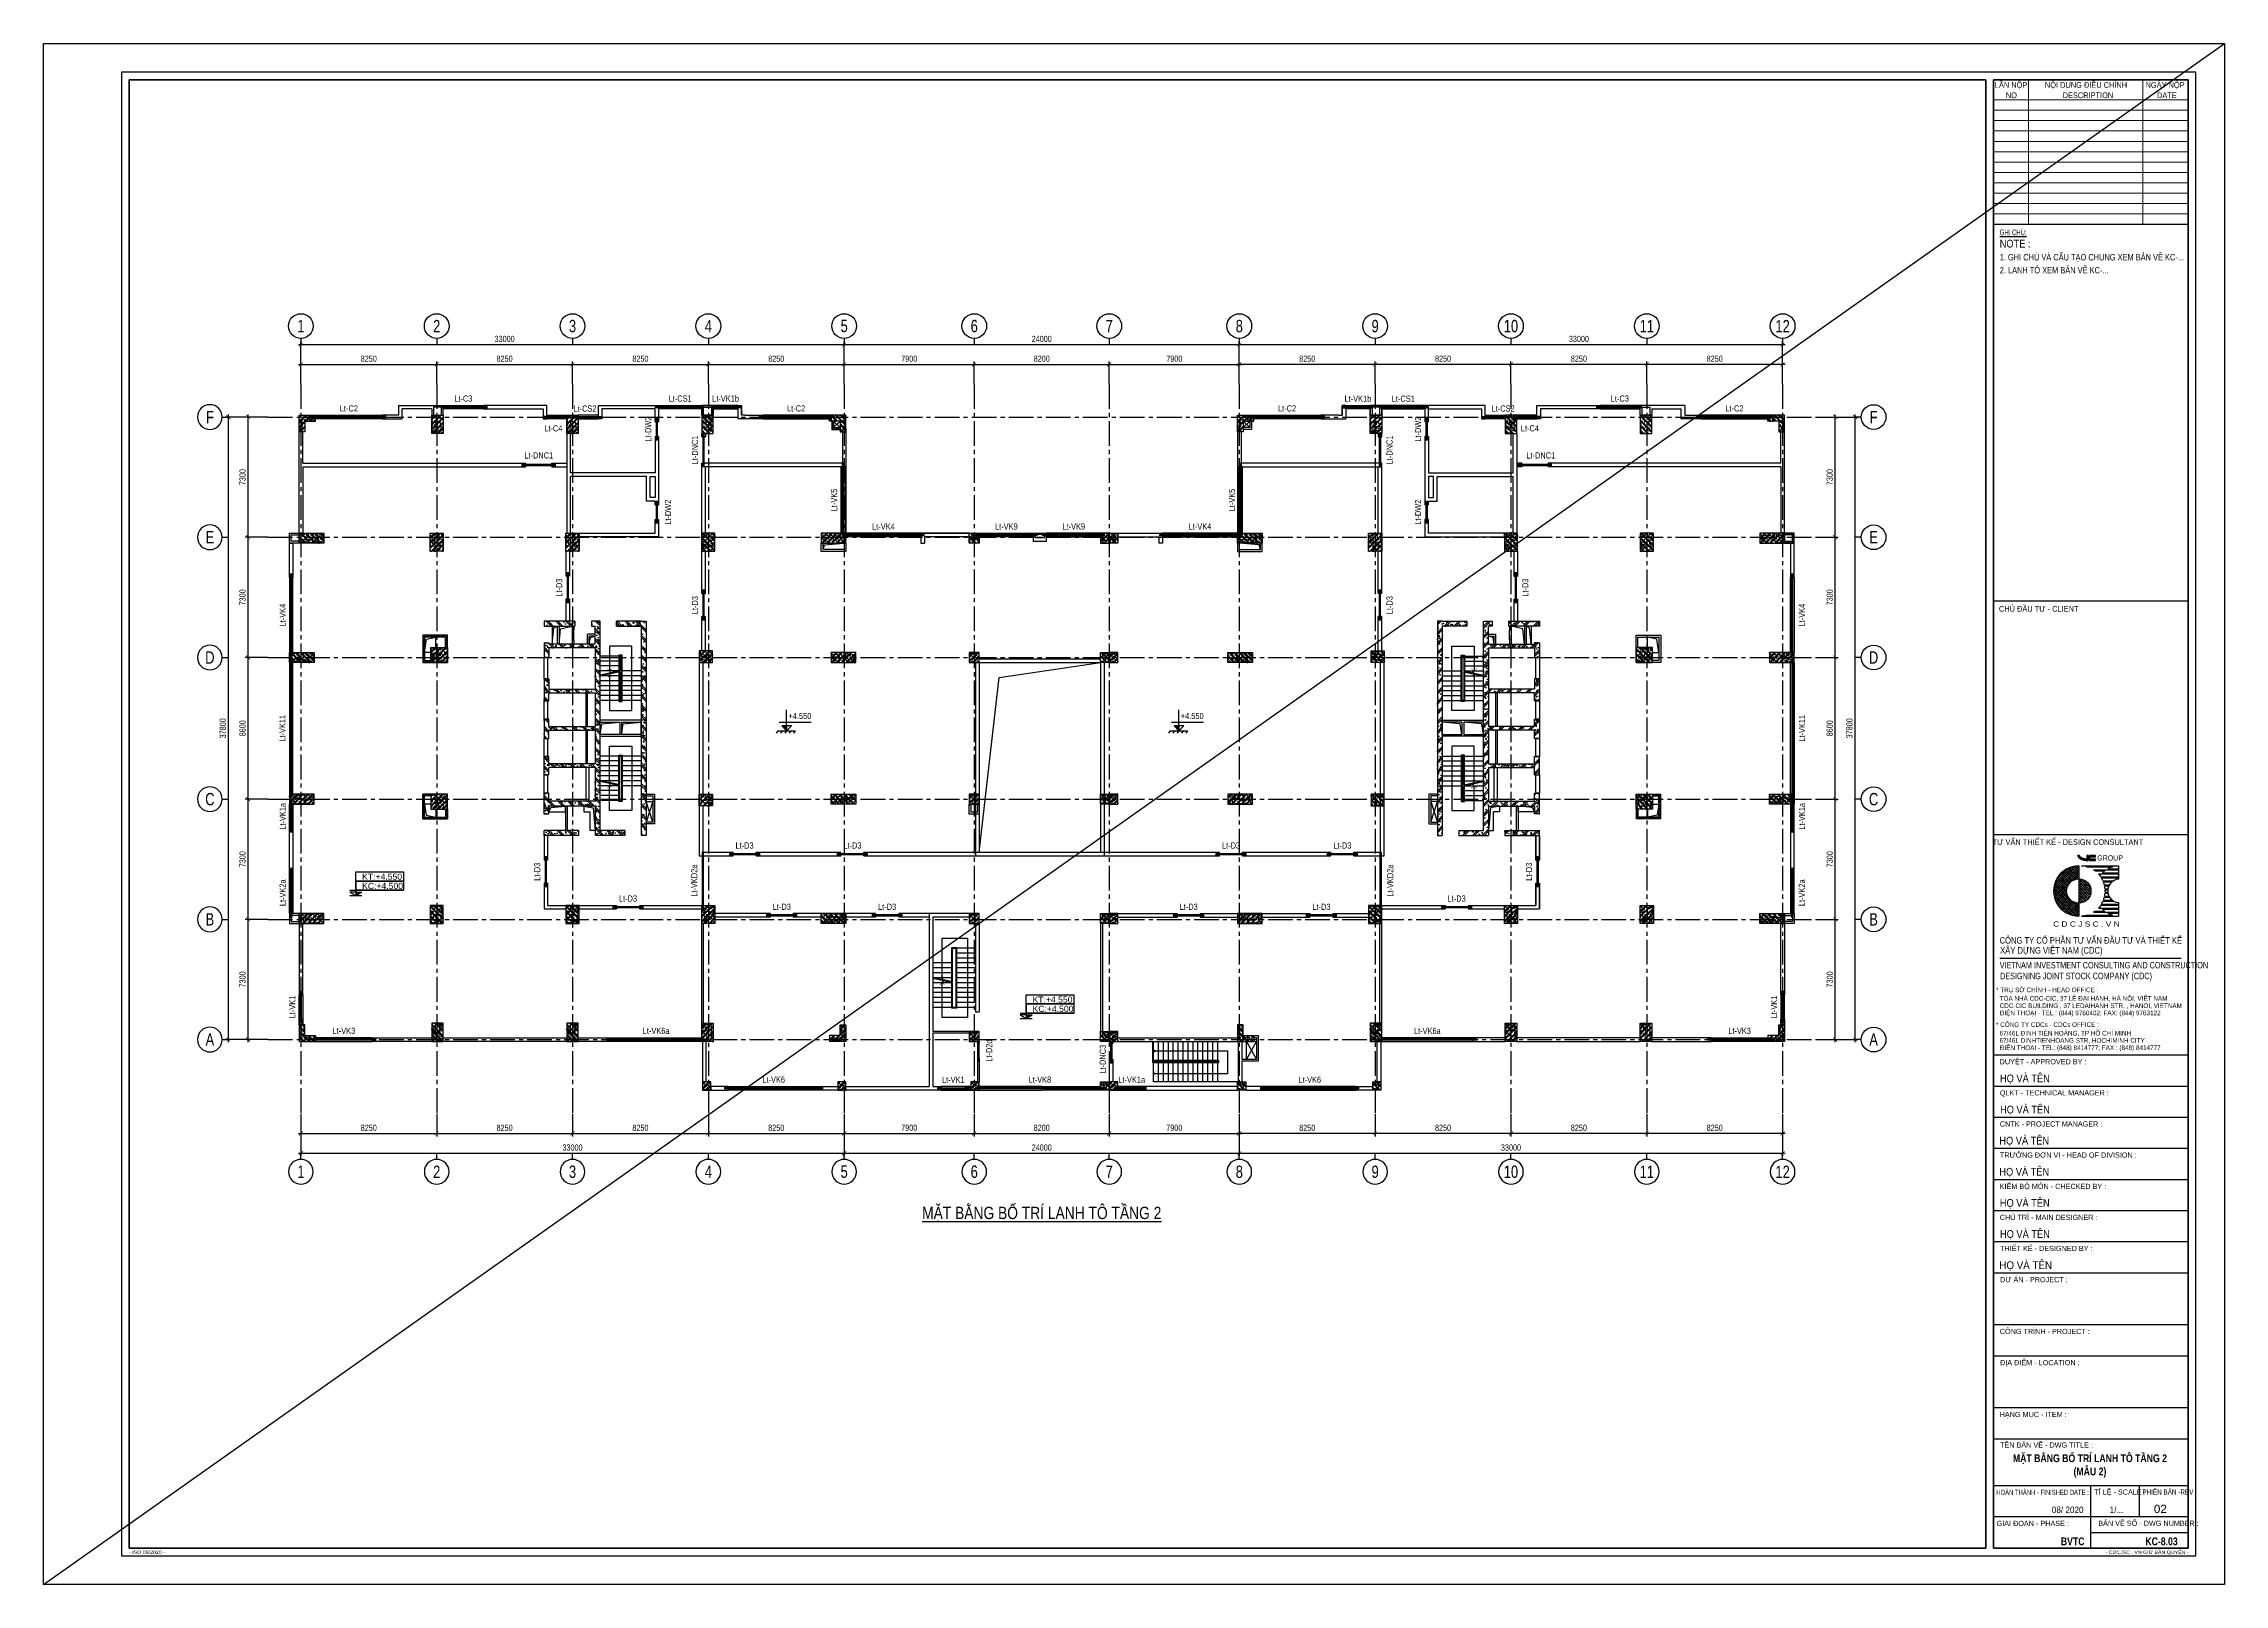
# Model space of a CAD drawing. Header units: millimetres. Extents: x 0 to 132458, y 0 to 365310.
# Drawn here: x 0 to 132458, y 178200 to 271755 of the extents above; entities that cross this region are included whole.
import ezdxf
from ezdxf.enums import TextEntityAlignment as Align

# ---------------------------------------------------------------- set-up
doc = ezdxf.new("R2010")
doc.units = ezdxf.units.MM
doc.header["$LTSCALE"] = 400
doc.header["$PDSIZE"] = -2
doc.linetypes.add('CENTER2', pattern=[1.125, 0.75, -0.125, 0.125, -0.125])
doc.layers.get('0').update_dxf_attribs({"lineweight": 5})
doc.layers.get('Defpoints').update_dxf_attribs({"color": 2})
doc.layers.add('02.CDC.DIM', color=1, linetype='Continuous', lineweight=20)
for name, color, linetype in [('CDC -TEXT KHUNG', 7, 'Continuous'), ('CDC-KHUNGTEN', 9, 'Continuous'), ('CDC.01.AXIS', 160, 'CENTER2'), ('CDC.02.DIM', 1, 'Continuous'), ('CDC.03.BORDER', 3, 'Continuous'), ('CDC.06.TEXT', 2, 'Continuous'), ('CDC.08.TEXTBEAM', 2, 'Continuous'), ('CDC.09.COLUMN', 4, 'Continuous'), ('CDC.10.HATCH', 9, 'Continuous'), ('CDC.11.NOTE', 8, 'Continuous'), ('KCS_LANH_TO', 3, 'Continuous')]:
    doc.layers.add(name, color=color, linetype=linetype)
doc.layers.add('KCS_Plotter', color=11, linetype='Continuous', plot=False)
doc.styles.add('ARIAL', font='arial.ttf', dxfattribs={"width": 0.6})
doc.styles.add('Arial_4', font='arial.ttf', dxfattribs={"width": 0.75, "height": 3})
doc.styles.add('Arial_B_3', font='arialbd.ttf', dxfattribs={"width": 0.75, "height": 3})
doc.styles.add('BIGTEXT', font='arial.ttf', dxfattribs={"width": 0.8})
doc.styles.add('KCS_SMTEXT', font='arial.ttf', dxfattribs={"width": 0.7})
doc.styles.add('KT CDC', font='arial.ttf', dxfattribs={"width": 0.85, "height": 200})
doc.styles.add('SMTEXT', font='arial.ttf', dxfattribs={"width": 0.7})
doc.styles.add('TEXT', font='')
doc.styles.get('TEXT').set_extended_font_data('.VnArialH')
doc.dimstyles.new('KCS_DIM150', dxfattribs={"dimscale": 150, "dimtxt": 2.5, "dimasz": 1.6, "dimexe": 1.2, "dimexo": 0, "dimgap": 1, "dimtad": 1, "dimdec": 0, "dimzin": 0, "dimdsep": 46, "dimtxsty": 'KCS_SMTEXT', "dimblk": 'ARCHTICK', "dimcen": 0, "dimdle": 1, "dimclrd": 256, "dimclre": 256, "dimclrt": 2, "dimadec": 0, "dimazin": 0, "dimtfac": 1, "dimtdec": 0, "dimtix": 1, "dimtmove": 2, "dimatfit": 3, "dimfxl": 1, "dimtolj": 1, "dimtzin": 0, "dimarcsym": 0})
pattern_1 = [(50, (1906.9, -372898.05), (358.63009, -31.376067), [37.5, -412.5]), (355, (1906.9, -372898.05), (-69.37567, 376.09607), [30, -330]), (100.4514, (1936.8, -372900.67), (289.25469, 344.71977), [31.870095, -350.571056]), (46.1842, (1906.9, -372798.05), (533.62052, -82.75951), [56.25, -618.75]), (96.6356, (1951.4, -372804.95), (467.33135, 487.05894), [47.80514, -525.8565]), (351.1842, (1906.9, -372798.05), (467.33097, 487.0593), [45, -495]), (21, (1956.9, -372823.05), (298.453526, -201.309445), [37.5, -412.5]), (326, (1956.9, -372823.05), (121.657666, 362.57502), [30, -330]), (71.4514, (1981.78, -372839.83), (420.111314, 161.26525), [31.870095, -350.571056]), (37.5, (1906.91, -372898.05), (6.079928, 166.446927), [0, -326, 0, -335, 0, -331.25]), (7.5, (1906.91, -372898.05), (131.534769, 197.205856), [0, -191, 0, -318.5, 0, -126.25]), (327.5, (1795.41, -372898.05), (266.911218, -11.277436), [0, -125, 0, -390, 0, -517.5]), (317.5, (1745.4, -372898.05), (291.593085, 50.05249), [0, -162.5, 0, -259, 0, -367.5]), (45, (1906.91, -372898.05), (-150.26019, 150.26019), []), (45, (1906.91, -372836.8), (-150.26019, 150.26019), [])]
pattern_2 = [(50, (2506.9, -372898.05), (358.63009, -31.376067), [37.5, -412.5]), (355, (2506.9, -372898.05), (-69.37567, 376.09607), [30, -330]), (100.4514, (2536.8, -372900.67), (289.25469, 344.71977), [31.870095, -350.571056]), (46.1842, (2506.9, -372798.05), (533.62052, -82.75951), [56.25, -618.75]), (96.6356, (2551.4, -372804.95), (467.33135, 487.05894), [47.80514, -525.8565]), (351.1842, (2506.9, -372798.05), (467.33097, 487.0593), [45, -495]), (21, (2556.9, -372823.05), (298.453526, -201.309445), [37.5, -412.5]), (326, (2556.9, -372823.05), (121.657666, 362.57502), [30, -330]), (71.4514, (2581.78, -372839.83), (420.111314, 161.26525), [31.870095, -350.571056]), (37.5, (2506.91, -372898.05), (6.079928, 166.446927), [0, -326, 0, -335, 0, -331.25]), (7.5, (2506.91, -372898.05), (131.534769, 197.205856), [0, -191, 0, -318.5, 0, -126.25]), (327.5, (2395.41, -372898.05), (266.911218, -11.277436), [0, -125, 0, -390, 0, -517.5]), (317.5, (2345.4, -372898.05), (291.593085, 50.05249), [0, -162.5, 0, -259, 0, -367.5]), (45, (2506.91, -372898.05), (-150.26019, 150.26019), []), (45, (2506.91, -372836.8), (-150.26019, 150.26019), [])]
pattern_3 = [(130, (3569452.56, -372898.05), (-358.63009, -31.376067), [37.5, -412.5]), (185, (3569452.56, -372898.05), (69.37567, 376.09607), [30, -330]), (79.5486, (3569422.67, -372900.67), (-289.25469, 344.71977), [31.870095, -350.571056]), (133.8158, (3569452.56, -372798.05), (-533.62052, -82.75951), [56.25, -618.75]), (83.3644, (3569408.1, -372804.95), (-467.33135, 487.05894), [47.80514, -525.8565]), (188.8158, (3569452.56, -372798.05), (-467.33097, 487.0593), [45, -495]), (159, (3569402.56, -372823.05), (-298.453526, -201.309445), [37.5, -412.5]), (214, (3569402.56, -372823.05), (-121.657666, 362.57502), [30, -330]), (108.5486, (3569377.7, -372839.83), (-420.111314, 161.26525), [31.870095, -350.571056]), (142.5, (3569452.56, -372898.05), (-6.079928, 166.446927), [0, -326, 0, -335, 0, -331.25]), (172.5, (3569452.56, -372898.05), (-131.534769, 197.205856), [0, -191, 0, -318.5, 0, -126.25]), (212.5, (3569564.06, -372898.05), (-266.911218, -11.277436), [0, -125, 0, -390, 0, -517.5]), (222.5, (3569614.06, -372898.05), (-291.593085, 50.05249), [0, -162.5, 0, -259, 0, -367.5]), (135, (3569452.56, -372898.05), (150.26019, 150.26019), []), (135, (3569452.56, -372836.8), (150.26019, 150.26019), [])]
pattern_4 = [(130, (3568852.56, -372898.05), (-358.63009, -31.376067), [37.5, -412.5]), (185, (3568852.56, -372898.05), (69.37567, 376.09607), [30, -330]), (79.5486, (3568822.67, -372900.67), (-289.25469, 344.71977), [31.870095, -350.571056]), (133.8158, (3568852.56, -372798.05), (-533.62052, -82.75951), [56.25, -618.75]), (83.3644, (3568808.1, -372804.95), (-467.33135, 487.05894), [47.80514, -525.8565]), (188.8158, (3568852.56, -372798.05), (-467.33097, 487.0593), [45, -495]), (159, (3568802.56, -372823.05), (-298.453526, -201.309445), [37.5, -412.5]), (214, (3568802.56, -372823.05), (-121.657666, 362.57502), [30, -330]), (108.5486, (3568777.7, -372839.83), (-420.111314, 161.26525), [31.870095, -350.571056]), (142.5, (3568852.56, -372898.05), (-6.079928, 166.446927), [0, -326, 0, -335, 0, -331.25]), (172.5, (3568852.56, -372898.05), (-131.534769, 197.205856), [0, -191, 0, -318.5, 0, -126.25]), (212.5, (3568964.06, -372898.05), (-266.911218, -11.277436), [0, -125, 0, -390, 0, -517.5]), (222.5, (3569014.06, -372898.05), (-291.593085, 50.05249), [0, -162.5, 0, -259, 0, -367.5]), (135, (3568852.56, -372898.05), (150.26019, 150.26019), []), (135, (3568852.56, -372836.8), (150.26019, 150.26019), [])]

msp = doc.modelspace()

# ---------------------------------------------------------------- texts
at = {"layer": 'CDC -TEXT KHUNG', "color": 6, "style": 'KT CDC', "width": 0.8}
msp.add_text('%%UMẶT BẰNG BỐ TRÍ LANH TÔ TẦNG 2', height=750, dxfattribs=at).set_placement((60625.2, 200380.9), align=Align.CENTER)
at = {"layer": 'CDC -TEXT KHUNG', "style": 'Arial_B_3', "width": 0.8}
for s, p in [('MẶT BẰNG BỐ TRÍ LANH TÔ TẦNG 2', (124292.9, 185622.1)), ('(MẪU 2)', (124292.9, 184822.1))]:
    msp.add_text(s, height=472.5, dxfattribs=at).set_placement(p, align=Align.CENTER)
msp.add_text('KC-8.03', height=472.5, dxfattribs=at).set_placement((129622.5, 180574.8), align=Align.RIGHT)
at = {"layer": 'CDC.02.DIM', "style": 'SMTEXT', "width": 0.75}
for p in [(46630.1, 230741.1), (70459.2, 230741.1)]:
    msp.add_text('+4.550', height=375, dxfattribs=at).set_placement(p, align=Align.RIGHT)
at = {"layer": 'CDC.06.TEXT', "style": 'ARIAL', "width": 0.75}
for s, p in [('2. LANH TÔ XEM BẢN VẼ KC-...', (118811.4, 257998.8)), ('1. GHI CHÚ VÀ CẤU TẠO CHUNG XEM BẢN VẼ KC-...', (118811.4, 258786.3))]:
    msp.add_text(s, height=393.75, dxfattribs=at).set_placement(p, align=Align.MIDDLE_LEFT)
at = {"layer": 'CDC.06.TEXT', "ltscale": 10, "style": 'KCS_SMTEXT', "width": 0.75}
for s, p in [('Lt-C3', (25495.3, 250018.1)), ('Lt-VK1b', (41420.2, 250018.4)), ('Lt-VK1b', (79830.3, 250011.3)), ('Lt-CS1', (82585.3, 250011)), ('Lt-C3', (95738.7, 250018.1)), ('Lt-C2', (18540.4, 249418.4)), ('Lt-CS2', (32882.8, 249411.3)), ('Lt-CS2', (88650.3, 249411.3)), ('Lt-C2', (102698, 249418.4)), ('Lt-C4', (30961.1, 248207.3)), ('Lt-C4', (90274.6, 248207.3)), ('Lt-DNC1', (30074.9, 246563.7)), ('Lt-DNC1', (90933.2, 246563.7)), ('Lt-VK4', (70240.1, 242251.3)), ('Lt-D3', (72124.9, 222878.3)), ('Lt-D3', (78884.6, 222878.3)), ('Lt-D3', (35494.8, 219658.3)), ('Lt-D3', (85825.7, 219658.3)), ('Lt-D3', (44835.4, 219158.3)), ('Lt-D3', (69550.5, 219158.3)), ('Lt-VK3', (18240.2, 211625.8)), ('Lt-VK6a', (37204.9, 211625.5)), ('Lt-VK3', (103010.1, 211625.8)), ('Lt-VK6', (44345.2, 208665.5)), ('Lt-VK1a', (66091.3, 208658.4)), ('Lt-VK6', (76905, 208658.4))]:
    msp.add_text(s, height=375, dxfattribs=at).set_placement(p, align=Align.CENTER)
for s, rotation, p in [('Lt-CS1', 359.993207, (38665.2, 250018.2)), ('Lt-C2', 0.000481, (45705.3, 249418.4)), ('Lt-C2', 359.999519, (75525.6, 249418.4)), ('Lt-DW2', 90, (36907.7, 248348.6)), ('Lt-DNC1', 90, (39747.6, 247081.1)), ('Lt-DNC1', 90, (81934.6, 247081.1)), ('Lt-DW2', 90, (83667.8, 248348.6)), ('Lt-DW2', 89.999134, (38111.1, 243301.6)), ('Lt-VK5', 90.000071, (48200.5, 244046)), ('Lt-VK5', 90.000106, (72367.6, 244046)), ('Lt-DW2', 90.000866, (83668, 243301.7)), ('Lt-VK4', 359.994349, (51010.2, 242247.5)), ('Lt-VK9', 359.948961, (58475.4, 242249.9)), ('Lt-VK9', 359.948961, (62572.4, 242249.9)), ('Lt-D3', 90, (31497.6, 238720.4)), ('Lt-D3', 90, (90185.8, 238720.4)), ('Lt-VK4', 90, (14704.6, 237055.9)), ('Lt-D3', 89.999952, (39747.6, 237660.5)), ('Lt-D3', 90.000048, (81937.4, 237660.5)), ('Lt-VK4', 89.999791, (106979.6, 237055.9)), ('Lt-VK11', 90, (14690.5, 230181.4)), ('Lt-VK11', 89.999949, (106993.8, 230181.4)), ('Lt-VK1a', 90, (14704.6, 224835.9)), ('Lt-VK1a', 90, (106986.7, 224835.9)), ('Lt-D3', 360, (42576.5, 222878.3)), ('Lt-D3', 360, (49124.6, 222878.3)), ('Lt-D3', 90, (30167.6, 221471.9)), ('Lt-VKD2a', 90, (39704.3, 220930.8)), ('Lt-VKD2a', 90, (81980.5, 220930.8)), ('Lt-D3', 90, (90407.6, 221471.9)), ('Lt-VK2a', 90, (14704.6, 220195.8)), ('Lt-VK2a', 90, (106979.6, 220195.9)), ('Lt-D3', 360, (51235.1, 219158.3)), ('Lt-D3', 0, (77615.1, 219158.3)), ('Lt-VK1', 89.986539, (15287.8, 213256.1)), ('Lt-VK1', 90, (105287.9, 213256)), ('Lt-VK6a', 359.999753, (84045.3, 211618.4)), ('Lt-D2d', 90, (57615.2, 210611.2)), ('Lt-DNC3', 90, (64517, 210087.4)), ('Lt-VK1', 359.998548, (55255, 208651.3)), ('Lt-VK8', 0.000013, (60512.6, 208663))]:
    msp.add_text(s, height=375, rotation=rotation, dxfattribs=at).set_placement(p, align=Align.CENTER)
at = {"layer": 'CDC.06.TEXT', "style": 'TEXT'}
for s, p in [('kt:+4.550', (19343.2, 220984.8)), ('kc:+4.500', (19343.2, 220423)), ('kt:+4.550', (60063.3, 213521.7)), ('kc:+4.500', (60063.3, 212959.9))]:
    msp.add_text(s, height=375, dxfattribs=at).set_placement(p)

# ---------------------------------------------------------------- blocks, each defined once
blk = doc.blocks.new('thang t2')
at = {"layer": 'CDC.11.NOTE', "ltscale": 10}
for p, q in [((1150, -1815), (0, -1815)), ((1150, -2115), (0, -2115)), ((1150, -2415), (0, -2415)), ((1150, -2715), (0, -2715)), ((1150, -3015), (0, -3015)), ((1150, -3315), (0, -3315)), ((1150, -3615), (0, -3615)), ((1150, -3915), (0, -3915)), ((2500, -2715), (1350, -2715)), ((2500, -3015), (1350, -3015)), ((2500, -3315), (1350, -3315)), ((2500, -3615), (1350, -3615)), ((2500, -3915), (1350, -3915)), ((1150, -4215), (0, -4215)), ((1150, -4515), (0, -4515)), ((2500, -4215), (1350, -4215)), ((2500, -4515), (1350, -4515))]:
    blk.add_line(p, q, dxfattribs=at)
at = {"layer": 'CDC.11.NOTE', "ltscale": 300}
blk.add_lwpolyline([(575, -3015), (575, -5115), (1925, -5115), (1925, -1215), (575, -1215), (575, -2715)], dxfattribs=at)
at = {"layer": 'CDC.11.NOTE', "const_width": 20}
blk.add_lwpolyline([(750, -2555), (575, -2715), (400, -2555)], dxfattribs=at)
at = {"layer": 'CDC.11.NOTE', "ltscale": 10}
for points in [[(1150, -2775.42), (1150, -4565), (1350, -4565), (1350, -1765), (1150, -1765), (1150, -2725.42)], [(1200, -2765), (1200, -4515), (1300, -4515), (1300, -1815), (1200, -1815), (1200, -2715)]]:
    blk.add_lwpolyline(points, dxfattribs=at)
at = {"layer": 'CDC.11.NOTE'}
for points in [[(1200, -2715), (630, -2833.75), (617.5, -2773.75), (582.5, -2906.25), (570, -2846.25), (0, -2965)], [(1200, -2765), (630, -2883.75), (617.5, -2823.75), (582.5, -2956.25), (570, -2896.25), (0, -3015)]]:
    blk.add_lwpolyline(points, dxfattribs=at)
blk.add_circle((575, -3015), 50, dxfattribs=at)
blk = doc.blocks.new('thang tc new')
at = {"layer": 'CDC.10.HATCH', "ltscale": 10}
h = blk.add_hatch(dxfattribs=at)
h.set_pattern_fill('BETONG', color=256, scale=100, style=0, pattern_type=2)
h.set_pattern_definition([(130, (5940222.8, 677573.3), (-717.2602, -62.7521), [75, -825]), (185, (5940222.8, 677573.3), (138.7513, 752.1921), [60, -660]), (79.5486, (5940163, 677568.1), (-578.5094, 689.4395), [63.7402, -701.1421]), (133.8158, (5940222.8, 677773.3), (-1067.241, -165.519), [112.5, -1237.5]), (83.3644, (5940133.9, 677759.5), (-934.6627, 974.118), [95.6103, -1051.713]), (188.8158, (5940222.8, 677773.3), (-934.662, 974.1186), [90, -990]), (159, (5940122.8, 677723.3), (-596.907, -402.6189), [75, -825]), (214, (5940122.8, 677723.3), (-243.3153, 725.15), [60, -660]), (108.5486, (5940073.05, 677689.75), (-840.2226, 322.5305), [63.7402, -701.1421]), (142.5, (5940222.8, 677573.3), (-12.15986, 332.89385), [0, -652, 0, -670, 0, -662.5]), (172.5, (5940222.8, 677573.3), (-263.06954, 394.4117), [0, -382, 0, -637, 0, -252.5]), (212.5, (5940445.8, 677573.3), (-533.82244, -22.55487), [0, -250, 0, -780, 0, -1035]), (222.5, (5940545.8, 677573.3), (-583.1862, 100.105), [0, -325, 0, -518, 0, -735]), (135, (5940222.8, 677573.3), (300.5204, 300.5204), []), (135, (5940222.8, 677695.8), (300.5204, 300.5204), [])])
h.paths.add_polyline_path([(5634141, 688259), (5632261, 688259), (5632261, 687959), (5634141, 687959)])
h.paths.add_polyline_path([(5635661, 688259), (5635141, 688259), (5635141, 687959), (5635361, 687959), (5635361, 686859), (5632561, 686859), (5632561, 686959), (5632261, 686959), (5632261, 686064), (5632561, 686064), (5632561, 686639), (5635361, 686639), (5635361, 684139), (5632561, 684139), (5632561, 684764), (5632261, 684764), (5632261, 683419), (5632561, 683419), (5632561, 683919), (5635361, 683919), (5635361, 681869), (5632561, 681869), (5632561, 682319), (5632261, 682319), (5632261, 681149), (5632561, 681149), (5632561, 681649), (5635361, 681649), (5635361, 679599), (5632561, 679599), (5632561, 680049), (5632261, 680049), (5632261, 678929), (5632561, 678929), (5632561, 679379), (5635361, 679379), (5635361, 677329), (5632561, 677329), (5632561, 677829), (5632261, 677829), (5632261, 676559), (5632561, 676559), (5632561, 677029), (5635361, 677029), (5635361, 675566), (5635361, 675260), (5637161, 675260), (5637161, 675560), (5635661, 675560)])
h.paths.add_polyline_path([(5638461, 688259), (5638161, 688259), (5636661, 688259), (5636661, 687959), (5638161, 687959), (5638161, 675260), (5638461, 675260)])
h.paths.add_polyline_path([(5634360, 675559), (5632261, 675559), (5632261, 675260), (5634360, 675260)], flags=17)
blk.add_line((5632561, 683419), (5632561, 683919))
at = {"layer": 'CDC.03.BORDER'}
for p, q in [((5632761, 687959), (5632761, 686859)), ((5633061, 687959), (5633061, 686859)), ((5633171, 687959), (5633171, 686859)), ((5634811, 681869), (5634811, 683919)), ((5634911, 681869), (5634911, 683919)), ((5634811, 679599), (5634811, 681649)), ((5634911, 679599), (5634911, 681649)), ((5634811, 677329), (5634811, 679379)), ((5635011, 677329), (5635011, 679379))]:
    blk.add_line(p, q, dxfattribs=at)
at = {"layer": 'CDC.03.BORDER', "ltscale": 10}
for p, q in [((5633971, 687959), (5633971, 687739)), ((5633971, 687739), (5634081, 687739)), ((5634081, 687959), (5634081, 687739)), ((5635361, 687469), (5634901, 687469)), ((5634901, 686859), (5634901, 687469)), ((5633971, 687139), (5634081, 687139)), ((5633971, 687139), (5633971, 686859)), ((5634081, 687139), (5634081, 686859)), ((5635011, 686859), (5635011, 687359)), ((5635361, 687359), (5635011, 687359)), ((5635661, 682134), (5636856, 682134)), ((5635661, 681274), (5638161, 681274)), ((5636856, 682134), (5636856, 681384)), ((5636966, 682134), (5638161, 682134)), ((5636966, 682134), (5636966, 681384)), ((5633561, 677030), (5633561, 675559)), ((5633671, 677030), (5633671, 675559)), ((5634681, 677029), (5634681, 676680)), ((5634681, 676680), (5635061, 676680)), ((5635061, 675560), (5635061, 676680)), ((5635361, 675560), (5635061, 675560))]:
    blk.add_line(p, q, dxfattribs=at)
at = {"layer": 'CDC.03.BORDER', "ltscale": 70}
blk.add_line((5632261, 676559), (5632231, 676559), dxfattribs=at)
at = {"layer": 'CDC.03.BORDER', "ltscale": 10}
blk.add_lwpolyline([(5634081, 687739), (5633971, 687739), (5633971, 687139), (5634081, 687139)], close=True, dxfattribs=at)
for points in [[(5638161, 682244), (5635661, 682244)], [(5636856, 681384), (5635661, 681384)], [(5638161, 681384), (5636966, 681384)], [(5632561, 676880), (5632561, 676680), (5632861, 676680), (5632861, 676680), (5633561, 676680), (5633561, 677030), (5632561, 677030), (5632561, 676879), (5632562, 676879)]]:
    blk.add_lwpolyline(points, dxfattribs=at)
at = {"layer": 'CDC.09.COLUMN'}
for p, q in [((5632261, 688259), (5632261, 687959)), ((5632261, 686959), (5632261, 686064)), ((5632561, 686959), (5632561, 686859)), ((5635361, 686639), (5632561, 686639)), ((5632561, 686639), (5632561, 686064)), ((5635361, 686639), (5635361, 684139)), ((5635661, 676799), (5635661, 686959)), ((5632561, 686064), (5632261, 686064)), ((5632261, 684764), (5632261, 683419)), ((5632261, 684764), (5632561, 684764)), ((5632561, 684764), (5632561, 684139)), ((5632561, 684139), (5635361, 684139)), ((5632561, 683919), (5635361, 683919)), ((5632561, 683419), (5632561, 683919)), ((5635361, 683919), (5635361, 681869)), ((5632261, 683419), (5632561, 683419)), ((5632561, 682319), (5632261, 682319)), ((5632261, 682319), (5632261, 681149)), ((5632561, 681869), (5632561, 682319)), ((5632261, 681149), (5632561, 681149)), ((5632561, 681869), (5635361, 681869)), ((5632561, 681649), (5635361, 681649)), ((5632561, 681149), (5632561, 681649)), ((5635361, 681649), (5635361, 679599)), ((5632261, 678929), (5632261, 680049)), ((5632561, 680049), (5632261, 680049)), ((5632561, 679599), (5632561, 680049)), ((5635361, 679599), (5632561, 679599)), ((5632561, 678929), (5632261, 678929)), ((5632561, 678929), (5632561, 679379)), ((5635361, 679379), (5632561, 679379)), ((5635361, 679379), (5635361, 677329)), ((5632261, 676559), (5632261, 677829)), ((5632561, 677829), (5632261, 677829)), ((5632561, 677329), (5632561, 677829)), ((5635361, 677329), (5632561, 677329)), ((5632561, 676559), (5632561, 677029)), ((5635361, 677029), (5632561, 677029)), ((5635361, 677029), (5635361, 675566))]:
    blk.add_line(p, q, dxfattribs=at)
at = {"layer": 'CDC.09.COLUMN', "ltscale": 10}
for p, q in [((5634141, 688259), (5632261, 688259)), ((5632261, 687959), (5634141, 687959)), ((5634141, 688259), (5634141, 687959)), ((5635661, 688259), (5635141, 688259)), ((5635141, 688259), (5635141, 687959)), ((5635141, 687959), (5635361, 687959)), ((5635361, 686859), (5635361, 687959)), ((5635661, 675560), (5635661, 688259)), ((5636661, 687959), (5636661, 688259)), ((5636661, 688259), (5636661, 688259)), ((5638161, 688259), (5636661, 688259)), ((5636661, 687959), (5638161, 687959)), ((5638161, 688259), (5638461, 688259)), ((5638161, 687959), (5638161, 675260)), ((5638461, 688259), (5638461, 675260)), ((5632261, 686959), (5632561, 686959)), ((5635361, 686859), (5632561, 686859)), ((5638161, 681334), (5638161, 682185)), ((5632261, 676559), (5632561, 676559)), ((5634360, 675559), (5632261, 675559)), ((5632261, 675260), (5632261, 675559)), ((5634360, 675559), (5634360, 675260)), ((5635361, 675566), (5635361, 675260)), ((5635361, 675566), (5635361, 675566)), ((5637161, 675560), (5635661, 675560)), ((5637161, 675560), (5637161, 675260)), ((5634360, 675260), (5632261, 675260)), ((5637161, 675260), (5635361, 675260)), ((5638461, 675260), (5638161, 675260))]:
    blk.add_line(p, q, dxfattribs=at)
at = {"layer": 'CDC.11.NOTE', "ltscale": 10}
for points in [[(5632761, 686859), (5632866, 687855), (5633061, 687959)], [(5633171, 686859), (5633265, 687809), (5633971, 687959)], [(5635011, 686859), (5635076, 687277), (5635361, 687359)], [(5635661, 681382), (5635769, 682032), (5636856, 682134)], [(5636966, 681382), (5637074, 682032), (5638161, 682134)], [(5632561, 676680), (5632679, 676944), (5633561, 677029)], [(5634681, 677029), (5635243, 676930), (5635361, 675560)]]:
    blk.add_lwpolyline(points, dxfattribs=at)
at = {"layer": 'CDC.11.NOTE'}
blk.add_blockref('thang t2', (5635661, 687960), dxfattribs=at)
at = {"layer": 'CDC.11.NOTE', "xscale": -1, "rotation": 180}
blk.add_blockref('thang t2', (5635661, 675560), dxfattribs=at)
blk = doc.blocks.new('T2-7.95M')
at = {"layer": 'CDC.10.HATCH'}
h = blk.add_hatch(dxfattribs=at)
h.set_pattern_fill('CHAU-01', color=256, scale=50, style=0, pattern_type=2)
h.set_pattern_definition([(50, (0, 0), (358.63009, -31.376067), [37.5, -412.5]), (355, (0, 0), (-69.37567, 376.09607), [30, -330]), (100.4514, (29.9, -2.6), (289.25469, 344.71977), [31.870095, -350.571056]), (46.1842, (0, 100), (533.62052, -82.75951), [56.25, -618.75]), (96.6356, (44.47, 93.1), (467.33135, 487.05894), [47.80514, -525.8565]), (351.1842, (0, 100), (467.33097, 487.0593), [45, -495]), (21, (50, 75), (298.453526, -201.309445), [37.5, -412.5]), (326, (50, 75), (121.657666, 362.57502), [30, -330]), (71.4514, (74.87, 58.22), (420.111314, 161.26525), [31.870095, -350.571056]), (37.5, (0, 0), (6.079928, 166.446927), [0, -326, 0, -335, 0, -331.25]), (7.5, (0, 0), (131.534769, 197.205856), [0, -191, 0, -318.5, 0, -126.25]), (327.5, (-111.5, 0), (266.911218, -11.277436), [0, -125, 0, -390, 0, -517.5]), (317.5, (-161.5, 0), (291.593085, 50.05249), [0, -162.5, 0, -259, 0, -367.5]), (45, (0, 0), (-150.26019, 150.26019), []), (45, (0, 61.25), (-150.26019, 150.26019), [])])
h.paths.add_polyline_path([(1740680, -72848), (1740570, -72848), (1740570, -73738), (1740680, -73738)])
h.paths.add_polyline_path([(1741570, -72848), (1740680, -72848), (1740680, -73738), (1740920, -73738), (1740920, -73088), (1741570, -73088)])
h.paths.add_polyline_path([(1741570, -72738), (1740680, -72738), (1740680, -72848), (1741570, -72848)])
h.paths.add_polyline_path([(1740680, -72738), (1740570, -72738), (1740570, -72848), (1740680, -72848)])
h = blk.add_hatch(dxfattribs=at)
h.set_pattern_fill('CHAU-01', color=256, scale=50, style=0, pattern_type=2)
h.set_pattern_definition(pattern_1)
h.paths.add_polyline_path([(1748930, -72738), (1748630, -72738), (1748630, -72848), (1748930, -72848)])
h.paths.add_polyline_path([(1748930, -72848), (1748630, -72848), (1748630, -73838), (1748930, -73838)])
h.paths.add_polyline_path([(1749330, -72848), (1748930, -72848), (1748930, -73838), (1749330, -73838)])
h.paths.add_polyline_path([(1749330, -72738), (1748930, -72738), (1748930, -72848), (1749330, -72848)])
h = blk.add_hatch(dxfattribs=at)
h.set_pattern_fill('CHAU-01', color=256, scale=50, style=0, pattern_type=2)
h.set_pattern_definition([(50, (10106.9, -372898.05), (358.63009, -31.376067), [37.5, -412.5]), (355, (10106.9, -372898.05), (-69.37567, 376.09607), [30, -330]), (100.4514, (10136.78, -372900.67), (289.25469, 344.71977), [31.870095, -350.571056]), (46.1842, (10106.9, -372798.05), (533.62052, -82.75951), [56.25, -618.75]), (96.6356, (10151.36, -372804.95), (467.33135, 487.05894), [47.80514, -525.8565]), (351.1842, (10106.9, -372798.05), (467.33097, 487.0593), [45, -495]), (21, (10156.9, -372823.05), (298.453526, -201.309445), [37.5, -412.5]), (326, (10156.9, -372823.05), (121.657666, 362.57502), [30, -330]), (71.4514, (10181.76, -372839.83), (420.111314, 161.26525), [31.870095, -350.571056]), (37.5, (10106.89, -372898.05), (6.079928, 166.446927), [0, -326, 0, -335, 0, -331.25]), (7.5, (10106.9, -372898.05), (131.534769, 197.205856), [0, -191, 0, -318.5, 0, -126.25]), (327.5, (9995.39, -372898.05), (266.911218, -11.277436), [0, -125, 0, -390, 0, -517.5]), (317.5, (9945.4, -372898.05), (291.593085, 50.05249), [0, -162.5, 0, -259, 0, -367.5]), (45, (10106.9, -372898.05), (-150.26019, 150.26019), []), (45, (10106.9, -372836.8), (-150.26019, 150.26019), [])])
h.paths.add_polyline_path([(1757130, -72738), (1756830, -72738), (1756830, -72848), (1757130, -72848)])
h.paths.add_polyline_path([(1757130, -72848), (1756830, -72848), (1756830, -73838), (1757130, -73838)])
h.paths.add_polyline_path([(1757530, -72848), (1757130, -72848), (1757130, -73838), (1757530, -73838)])
h.paths.add_polyline_path([(1757530, -72738), (1757130, -72738), (1757130, -72848), (1757530, -72848)])
h = blk.add_hatch(dxfattribs=at)
h.set_pattern_fill('CHAU-01', color=256, scale=50, style=0, pattern_type=2)
h.set_pattern_definition([(130, (3512452.6, -372898.05), (-358.63009, -31.376067), [37.5, -412.5]), (185, (3512452.6, -372898.05), (69.37567, 376.09607), [30, -330]), (79.5486, (3512422.7, -372900.67), (-289.25469, 344.71977), [31.870095, -350.571056]), (133.8158, (3512452.6, -372798.05), (-533.62052, -82.75951), [56.25, -618.75]), (83.3644, (3512408.1, -372804.95), (-467.33135, 487.05894), [47.80514, -525.8565]), (188.8158, (3512452.6, -372798.05), (-467.33097, 487.0593), [45, -495]), (159, (3512402.6, -372823.05), (-298.453526, -201.309445), [37.5, -412.5]), (214, (3512402.6, -372823.05), (-121.657666, 362.57502), [30, -330]), (108.5486, (3512377.7, -372839.83), (-420.111314, 161.26525), [31.870095, -350.571056]), (142.5, (3512452.59, -372898.05), (-6.079928, 166.446927), [0, -326, 0, -335, 0, -331.25]), (172.5, (3512452.59, -372898.05), (-131.534769, 197.205856), [0, -191, 0, -318.5, 0, -126.25]), (212.5, (3512564.09, -372898.05), (-266.911218, -11.277436), [0, -125, 0, -390, 0, -517.5]), (222.5, (3512614.09, -372898.05), (-291.593085, 50.05249), [0, -162.5, 0, -259, 0, -367.5]), (135, (3512452.59, -372898.05), (150.26019, 150.26019), []), (135, (3512452.59, -372836.8), (150.26019, 150.26019), [])])
h.paths.add_polyline_path([(1765430, -72738), (1765730, -72738), (1765730, -72848), (1765430, -72848)])
h.paths.add_polyline_path([(1765430, -72848), (1765730, -72848), (1765730, -73838), (1765430, -73838)])
h.paths.add_polyline_path([(1765030, -72848), (1765430, -72848), (1765430, -73838), (1765030, -73838)])
h.paths.add_polyline_path([(1765030, -72738), (1765430, -72738), (1765430, -72848), (1765030, -72848)])
h = blk.add_hatch(dxfattribs=at)
h.set_pattern_fill('CHAU-01', color=256, scale=50, style=0, pattern_type=2)
h.set_pattern_definition([(130, (3514359.5, 0), (-358.63009, -31.376067), [37.5, -412.5]), (185, (3514359.5, 0), (69.37567, 376.09607), [30, -330]), (79.5486, (3514329.6, -2.6), (-289.25469, 344.71977), [31.870095, -350.571056]), (133.8158, (3514359.5, 100), (-533.62052, -82.75951), [56.25, -618.75]), (83.3644, (3514315.03, 93.1), (-467.33135, 487.05894), [47.80514, -525.8565]), (188.8158, (3514359.5, 100), (-467.33097, 487.0593), [45, -495]), (159, (3514309.5, 75), (-298.453526, -201.309445), [37.5, -412.5]), (214, (3514309.5, 75), (-121.657666, 362.57502), [30, -330]), (108.5486, (3514284.63, 58.22), (-420.111314, 161.26525), [31.870095, -350.571056]), (142.5, (3514359.5, 0), (-6.079928, 166.446927), [0, -326, 0, -335, 0, -331.25]), (172.5, (3514359.5, 0), (-131.534769, 197.205856), [0, -191, 0, -318.5, 0, -126.25]), (212.5, (3514471, 0), (-266.911218, -11.277436), [0, -125, 0, -390, 0, -517.5]), (222.5, (3514521, 0), (-291.593085, 50.05249), [0, -162.5, 0, -259, 0, -367.5]), (135, (3514359.5, 0), (150.26019, 150.26019), []), (135, (3514359.5, 61.25), (150.26019, 150.26019), [])])
h.paths.add_polyline_path([(1773680, -72848), (1773790, -72848), (1773790, -73738), (1773680, -73738)])
h.paths.add_polyline_path([(1772790, -72848), (1773680, -72848), (1773680, -73738), (1773440, -73738), (1773440, -73088), (1772790, -73088)])
h.paths.add_polyline_path([(1772790, -72738), (1773680, -72738), (1773680, -72848), (1772790, -72848)])
h.paths.add_polyline_path([(1773680, -72738), (1773790, -72738), (1773790, -72848), (1773680, -72848)])
h = blk.add_hatch(dxfattribs=at)
h.set_pattern_fill('CHAU-01', color=256, scale=50, style=0, pattern_type=2)
h.set_pattern_definition([(50, (56999.97, 0), (358.63009, -31.376067), [37.5, -412.5]), (355, (56999.97, 0), (-69.37567, 376.09607), [30, -330]), (100.4514, (57029.86, -2.6), (289.25469, 344.71977), [31.870095, -350.571056]), (46.1842, (56999.97, 100), (533.62052, -82.75951), [56.25, -618.75]), (96.6356, (57044.44, 93.1), (467.33135, 487.05894), [47.80514, -525.8565]), (351.1842, (56999.97, 100), (467.33097, 487.0593), [45, -495]), (21, (57049.97, 75), (298.453526, -201.309445), [37.5, -412.5]), (326, (57049.97, 75), (121.657666, 362.57502), [30, -330]), (71.4514, (57074.84, 58.22), (420.111314, 161.26525), [31.870095, -350.571056]), (37.5, (56999.97, 0), (6.079928, 166.446927), [0, -326, 0, -335, 0, -331.25]), (7.5, (56999.97, 0), (131.534769, 197.205856), [0, -191, 0, -318.5, 0, -126.25]), (327.5, (56888.47, 0), (266.911218, -11.277436), [0, -125, 0, -390, 0, -517.5]), (317.5, (56838.47, 0), (291.593085, 50.05249), [0, -162.5, 0, -259, 0, -367.5]), (45, (56999.97, 0), (-150.26019, 150.26019), []), (45, (56999.97, 61.25), (-150.26019, 150.26019), [])])
h.paths.add_polyline_path([(1797680, -72848), (1797570, -72848), (1797570, -73738), (1797680, -73738)])
h.paths.add_polyline_path([(1798570, -72848), (1797680, -72848), (1797680, -73738), (1797920, -73738), (1797920, -73088), (1798570, -73088)])
h.paths.add_polyline_path([(1798570, -72738), (1797680, -72738), (1797680, -72848), (1798570, -72848)])
h.paths.add_polyline_path([(1797680, -72738), (1797570, -72738), (1797570, -72848), (1797680, -72848)])
h = blk.add_hatch(dxfattribs=at)
h.set_pattern_fill('CHAU-01', color=256, scale=50, style=0, pattern_type=2)
h.set_pattern_definition([(50, (58906.88, -372898.05), (358.63009, -31.376067), [37.5, -412.5]), (355, (58906.88, -372898.05), (-69.37567, 376.09607), [30, -330]), (100.4514, (58936.77, -372900.67), (289.25469, 344.71977), [31.870095, -350.571056]), (46.1842, (58906.9, -372798.05), (533.62052, -82.75951), [56.25, -618.75]), (96.6356, (58951.35, -372804.95), (467.33135, 487.05894), [47.80514, -525.8565]), (351.1842, (58906.9, -372798.05), (467.33097, 487.0593), [45, -495]), (21, (58956.88, -372823.05), (298.453526, -201.309445), [37.5, -412.5]), (326, (58956.88, -372823.05), (121.657666, 362.57502), [30, -330]), (71.4514, (58981.75, -372839.83), (420.111314, 161.26525), [31.870095, -350.571056]), (37.5, (58906.88, -372898.05), (6.079928, 166.446927), [0, -326, 0, -335, 0, -331.25]), (7.5, (58906.88, -372898.05), (131.534769, 197.205856), [0, -191, 0, -318.5, 0, -126.25]), (327.5, (58795.38, -372898.05), (266.911218, -11.277436), [0, -125, 0, -390, 0, -517.5]), (317.5, (58745.38, -372898.05), (291.593085, 50.05249), [0, -162.5, 0, -259, 0, -367.5]), (45, (58906.88, -372898.05), (-150.26019, 150.26019), []), (45, (58906.88, -372836.8), (-150.26019, 150.26019), [])])
h.paths.add_polyline_path([(1805930, -72738), (1805630, -72738), (1805630, -72848), (1805930, -72848)])
h.paths.add_polyline_path([(1805930, -72848), (1805630, -72848), (1805630, -73838), (1805930, -73838)])
h.paths.add_polyline_path([(1806330, -72848), (1805930, -72848), (1805930, -73838), (1806330, -73838)])
h.paths.add_polyline_path([(1806330, -72738), (1805930, -72738), (1805930, -72848), (1806330, -72848)])
h = blk.add_hatch(dxfattribs=at)
h.set_pattern_fill('CHAU-01', color=256, scale=50, style=0, pattern_type=2)
h.set_pattern_definition([(130, (3561252.58, -372898.05), (-358.63009, -31.376067), [37.5, -412.5]), (185, (3561252.58, -372898.05), (69.37567, 376.09607), [30, -330]), (79.5486, (3561222.7, -372900.67), (-289.25469, 344.71977), [31.870095, -350.571056]), (133.8158, (3561252.58, -372798.05), (-533.62052, -82.75951), [56.25, -618.75]), (83.3644, (3561208.1, -372804.95), (-467.33135, 487.05894), [47.80514, -525.8565]), (188.8158, (3561252.6, -372798.05), (-467.33097, 487.0593), [45, -495]), (159, (3561202.58, -372823.05), (-298.453526, -201.309445), [37.5, -412.5]), (214, (3561202.58, -372823.05), (-121.657666, 362.57502), [30, -330]), (108.5486, (3561177.7, -372839.83), (-420.111314, 161.26525), [31.870095, -350.571056]), (142.5, (3561252.58, -372898.05), (-6.079928, 166.446927), [0, -326, 0, -335, 0, -331.25]), (172.5, (3561252.58, -372898.05), (-131.534769, 197.205856), [0, -191, 0, -318.5, 0, -126.25]), (212.5, (3561364.08, -372898.05), (-266.911218, -11.277436), [0, -125, 0, -390, 0, -517.5]), (222.5, (3561414.08, -372898.05), (-291.593085, 50.05249), [0, -162.5, 0, -259, 0, -367.5]), (135, (3561252.58, -372898.05), (150.26019, 150.26019), []), (135, (3561252.58, -372836.8), (150.26019, 150.26019), [])])
h.paths.add_polyline_path([(1814230, -72738), (1814530, -72738), (1814530, -72848), (1814230, -72848)])
h.paths.add_polyline_path([(1814230, -72848), (1814530, -72848), (1814530, -73838), (1814230, -73838)])
h.paths.add_polyline_path([(1813830, -72848), (1814230, -72848), (1814230, -73838), (1813830, -73838)])
h.paths.add_polyline_path([(1813830, -72738), (1814230, -72738), (1814230, -72848), (1813830, -72848)])
h = blk.add_hatch(dxfattribs=at)
h.set_pattern_fill('CHAU-01', color=256, scale=50, style=0, pattern_type=2)
h.set_pattern_definition(pattern_3)
h.paths.add_polyline_path([(1822430, -72738), (1822730, -72738), (1822730, -72848), (1822430, -72848)])
h.paths.add_polyline_path([(1822430, -72848), (1822730, -72848), (1822730, -73838), (1822430, -73838)])
h.paths.add_polyline_path([(1822030, -72848), (1822430, -72848), (1822430, -73838), (1822030, -73838)])
h.paths.add_polyline_path([(1822030, -72738), (1822430, -72738), (1822430, -72848), (1822030, -72848)])
h = blk.add_hatch(dxfattribs=at)
h.set_pattern_fill('CHAU-01', color=256, scale=50, style=0, pattern_type=2)
h.set_pattern_definition([(130, (3571359.47, 0), (-358.63009, -31.376067), [37.5, -412.5]), (185, (3571359.47, 0), (69.37567, 376.09607), [30, -330]), (79.5486, (3571329.6, -2.6), (-289.25469, 344.71977), [31.870095, -350.571056]), (133.8158, (3571359.47, 100), (-533.62052, -82.75951), [56.25, -618.75]), (83.3644, (3571315, 93.1), (-467.33135, 487.05894), [47.80514, -525.8565]), (188.8158, (3571359.47, 100), (-467.33097, 487.0593), [45, -495]), (159, (3571309.47, 75), (-298.453526, -201.309445), [37.5, -412.5]), (214, (3571309.47, 75), (-121.657666, 362.57502), [30, -330]), (108.5486, (3571284.6, 58.22), (-420.111314, 161.26525), [31.870095, -350.571056]), (142.5, (3571359.47, 0), (-6.079928, 166.446927), [0, -326, 0, -335, 0, -331.25]), (172.5, (3571359.47, 0), (-131.534769, 197.205856), [0, -191, 0, -318.5, 0, -126.25]), (212.5, (3571470.97, 0), (-266.911218, -11.277436), [0, -125, 0, -390, 0, -517.5]), (222.5, (3571520.97, 0), (-291.593085, 50.05249), [0, -162.5, 0, -259, 0, -367.5]), (135, (3571359.47, 0), (150.26019, 150.26019), []), (135, (3571359.47, 61.25), (150.26019, 150.26019), [])])
h.paths.add_polyline_path([(1830680, -72848), (1830790, -72848), (1830790, -73738), (1830680, -73738)])
h.paths.add_polyline_path([(1829790, -72848), (1830680, -72848), (1830680, -73738), (1830440, -73738), (1830440, -73088), (1829790, -73088)])
h.paths.add_polyline_path([(1829790, -72738), (1830680, -72738), (1830680, -72848), (1829790, -72848)])
h.paths.add_polyline_path([(1830680, -72738), (1830790, -72738), (1830790, -72848), (1830680, -72848)])
h = blk.add_hatch(dxfattribs=at)
h.set_pattern_fill('CHAU-01', color=256, scale=50, style=0, pattern_type=2)
h.set_pattern_definition([(310, (0, -183495.4), (358.63009, 31.376067), [37.5, -412.5]), (5, (0, -183495.4), (-69.37567, -376.09607), [30, -330]), (259.5486, (29.9, -183492.77), (289.25469, -344.71977), [31.870095, -350.571056]), (313.8158, (0, -183595.4), (533.62052, 82.75951), [56.25, -618.75]), (263.3644, (44.47, -183588.5), (467.33135, -487.05894), [47.80514, -525.8565]), (8.8158, (0, -183595.4), (467.33097, -487.0593), [45, -495]), (339, (50, -183570.4), (298.453526, 201.309445), [37.5, -412.5]), (34, (50, -183570.4), (121.657666, -362.57502), [30, -330]), (288.5486, (74.87, -183553.6), (420.111314, -161.26525), [31.870095, -350.571056]), (322.5, (0, -183495.39), (6.079928, -166.446927), [0, -326, 0, -335, 0, -331.25]), (352.5, (0, -183495.39), (131.534769, -197.205856), [0, -191, 0, -318.5, 0, -126.25]), (32.5, (-111.5, -183495.39), (266.911218, 11.277436), [0, -125, 0, -390, 0, -517.5]), (42.5, (-161.5, -183495.39), (291.593085, -50.05249), [0, -162.5, 0, -259, 0, -367.5]), (315, (0, -183495.39), (-150.26019, -150.26019), []), (315, (0, -183556.64), (-150.26019, -150.26019), [])])
h.paths.add_polyline_path([(1742070, -80498), (1740680, -80498), (1740680, -80148), (1742070, -80148)])
h.paths.add_polyline_path([(1742070, -80148), (1740680, -80148), (1740680, -79898), (1742070, -79898)])
h.paths.add_polyline_path([(1740680, -80148), (1740570, -80148), (1740570, -79898), (1740680, -79898)])
h.paths.add_polyline_path([(1740680, -80498), (1740570, -80498), (1740570, -80148), (1740680, -80148)])
h = blk.add_hatch(dxfattribs=at)
h.set_pattern_fill('CHAU-01', color=256, scale=50, style=0, pattern_type=2)
h.set_pattern_definition([(50, (1806.4, -372898.05), (358.63009, -31.376067), [37.5, -412.5]), (355, (1806.4, -372898.05), (-69.37567, 376.09607), [30, -330]), (100.4514, (1836.3, -372900.67), (289.25469, 344.71977), [31.870095, -350.571056]), (46.1842, (1806.4, -372798.05), (533.62052, -82.75951), [56.25, -618.75]), (96.6356, (1850.87, -372804.95), (467.33135, 487.05894), [47.80514, -525.8565]), (351.1842, (1806.4, -372798.05), (467.33097, 487.0593), [45, -495]), (21, (1856.4, -372823.05), (298.453526, -201.309445), [37.5, -412.5]), (326, (1856.4, -372823.05), (121.657666, 362.57502), [30, -330]), (71.4514, (1881.27, -372839.83), (420.111314, 161.26525), [31.870095, -350.571056]), (37.5, (1806.4, -372898.05), (6.079928, 166.446927), [0, -326, 0, -335, 0, -331.25]), (7.5, (1806.4, -372898.05), (131.534769, 197.205856), [0, -191, 0, -318.5, 0, -126.25]), (327.5, (1694.9, -372898.05), (266.911218, -11.277436), [0, -125, 0, -390, 0, -517.5]), (317.5, (1644.9, -372898.05), (291.593085, 50.05249), [0, -162.5, 0, -259, 0, -367.5]), (45, (1806.4, -372898.05), (-150.26019, 150.26019), []), (45, (1806.4, -372836.8), (-150.26019, 150.26019), [])])
h.paths.add_polyline_path([(1748829, -80148), (1748530, -80148), (1748530, -80998), (1748829, -80998)])
h.paths.add_polyline_path([(1748829, -79898), (1748530, -79898), (1748530, -80148), (1748829, -80148)])
h.paths.add_polyline_path([(1749330, -79898), (1748829, -79898), (1748829, -80148), (1749330, -80148)])
h.paths.add_polyline_path([(1749330, -80148), (1748829, -80148), (1748829, -80998), (1749330, -80998)])
h = blk.add_hatch(dxfattribs=at)
h.set_pattern_fill('CHAU-01', color=256, scale=50, style=0, pattern_type=2)
h.set_pattern_definition([(50, (10056.4, -372898.05), (358.63009, -31.376067), [37.5, -412.5]), (355, (10056.4, -372898.05), (-69.37567, 376.09607), [30, -330]), (100.4514, (10086.3, -372900.67), (289.25469, 344.71977), [31.870095, -350.571056]), (46.1842, (10056.4, -372798.05), (533.62052, -82.75951), [56.25, -618.75]), (96.6356, (10100.87, -372804.95), (467.33135, 487.05894), [47.80514, -525.8565]), (351.1842, (10056.4, -372798.05), (467.33097, 487.0593), [45, -495]), (21, (10106.4, -372823.05), (298.453526, -201.309445), [37.5, -412.5]), (326, (10106.4, -372823.05), (121.657666, 362.57502), [30, -330]), (71.4514, (10131.27, -372839.83), (420.111314, 161.26525), [31.870095, -350.571056]), (37.5, (10056.4, -372898.05), (6.079928, 166.446927), [0, -326, 0, -335, 0, -331.25]), (7.5, (10056.4, -372898.05), (131.534769, 197.205856), [0, -191, 0, -318.5, 0, -126.25]), (327.5, (9944.9, -372898.05), (266.911218, -11.277436), [0, -125, 0, -390, 0, -517.5]), (317.5, (9894.9, -372898.05), (291.593085, 50.05249), [0, -162.5, 0, -259, 0, -367.5]), (45, (10056.4, -372898.05), (-150.26019, 150.26019), []), (45, (10056.4, -372836.8), (-150.26019, 150.26019), [])])
h.paths.add_polyline_path([(1757079, -80148), (1756780, -80148), (1756780, -80998), (1757079, -80998)])
h.paths.add_polyline_path([(1757079, -79898), (1756780, -79898), (1756780, -80148), (1757079, -80148)])
h.paths.add_polyline_path([(1757580, -79898), (1757079, -79898), (1757079, -80148), (1757580, -80148)])
h.paths.add_polyline_path([(1757580, -80148), (1757079, -80148), (1757079, -80998), (1757580, -80998)])
h = blk.add_hatch(dxfattribs=at)
h.set_pattern_fill('CHAU-01', color=256, scale=50, style=0, pattern_type=2)
h.set_pattern_definition([(130, (3512553.1, -372898.05), (-358.63009, -31.376067), [37.5, -412.5]), (185, (3512553.1, -372898.05), (69.37567, 376.09607), [30, -330]), (79.5486, (3512523.2, -372900.67), (-289.25469, 344.71977), [31.870095, -350.571056]), (133.8158, (3512553.1, -372798.05), (-533.62052, -82.75951), [56.25, -618.75]), (83.3644, (3512508.63, -372804.95), (-467.33135, 487.05894), [47.80514, -525.8565]), (188.8158, (3512553.1, -372798.05), (-467.33097, 487.0593), [45, -495]), (159, (3512503.1, -372823.05), (-298.453526, -201.309445), [37.5, -412.5]), (214, (3512503.1, -372823.05), (-121.657666, 362.57502), [30, -330]), (108.5486, (3512478.23, -372839.83), (-420.111314, 161.26525), [31.870095, -350.571056]), (142.5, (3512553.1, -372898.05), (-6.079928, 166.446927), [0, -326, 0, -335, 0, -331.25]), (172.5, (3512553.1, -372898.05), (-131.534769, 197.205856), [0, -191, 0, -318.5, 0, -126.25]), (212.5, (3512664.6, -372898.05), (-266.911218, -11.277436), [0, -125, 0, -390, 0, -517.5]), (222.5, (3512714.6, -372898.05), (-291.593085, 50.05249), [0, -162.5, 0, -259, 0, -367.5]), (135, (3512553.1, -372898.05), (150.26019, 150.26019), []), (135, (3512553.1, -372836.8), (150.26019, 150.26019), [])])
h.paths.add_polyline_path([(1765530, -80148), (1765830, -80148), (1765830, -80998), (1765530, -80998)])
h.paths.add_polyline_path([(1765530, -79898), (1765830, -79898), (1765830, -80148), (1765530, -80148)])
h.paths.add_polyline_path([(1765030, -79898), (1765530, -79898), (1765530, -80148), (1765030, -80148)])
h.paths.add_polyline_path([(1765030, -80148), (1765530, -80148), (1765530, -80998), (1765030, -80998)])
h = blk.add_hatch(dxfattribs=at)
h.set_pattern_fill('CHAU-01', color=256, scale=50, style=0, pattern_type=2)
h.set_pattern_definition([(230, (3514359.5, -183495.4), (-358.63009, 31.376067), [37.5, -412.5]), (175, (3514359.5, -183495.4), (69.37567, -376.09607), [30, -330]), (280.4514, (3514329.6, -183492.77), (-289.25469, -344.71977), [31.870095, -350.571056]), (226.1842, (3514359.5, -183595.4), (-533.62052, 82.75951), [56.25, -618.75]), (276.6356, (3514315.03, -183588.5), (-467.33135, -487.05894), [47.80514, -525.8565]), (171.1842, (3514359.5, -183595.4), (-467.33097, -487.0593), [45, -495]), (201, (3514309.5, -183570.4), (-298.453526, 201.309445), [37.5, -412.5]), (146, (3514309.5, -183570.4), (-121.657666, -362.57502), [30, -330]), (251.4514, (3514284.63, -183553.6), (-420.111314, -161.26525), [31.870095, -350.571056]), (217.5, (3514359.5, -183495.39), (-6.079928, -166.446927), [0, -326, 0, -335, 0, -331.25]), (187.5, (3514359.5, -183495.39), (-131.534769, -197.205856), [0, -191, 0, -318.5, 0, -126.25]), (147.5, (3514471, -183495.39), (-266.911218, 11.277436), [0, -125, 0, -390, 0, -517.5]), (137.5, (3514521, -183495.39), (-291.593085, -50.05249), [0, -162.5, 0, -259, 0, -367.5]), (225, (3514359.5, -183495.39), (150.26019, -150.26019), []), (225, (3514359.5, -183556.64), (150.26019, -150.26019), [])])
h.paths.add_polyline_path([(1772290, -80498), (1773680, -80498), (1773680, -80148), (1772290, -80148)])
h.paths.add_polyline_path([(1772290, -80148), (1773680, -80148), (1773680, -79898), (1772290, -79898)])
h.paths.add_polyline_path([(1773680, -80148), (1773790, -80148), (1773790, -79898), (1773680, -79898)])
h.paths.add_polyline_path([(1773680, -80498), (1773790, -80498), (1773790, -80148), (1773680, -80148)])
h = blk.add_hatch(dxfattribs=at)
h.set_pattern_fill('CHAU-01', color=256, scale=50, angle=270, style=0, pattern_type=2)
h.set_pattern_definition([(320, (32523.4, -387218.96), (-31.376067, -358.63009), [37.5, -412.5]), (265, (32523.4, -387218.96), (376.09607, 69.37567), [30, -330]), (10.4514, (32520.8, -387248.85), (344.71977, -289.25469), [31.870095, -350.571056]), (316.1842, (32623.4, -387218.96), (-82.75951, -533.62052), [56.25, -618.75]), (6.6356, (32616.5, -387263.43), (487.05894, -467.33135), [47.80514, -525.8565]), (261.1842, (32623.4, -387218.96), (487.0593, -467.33097), [45, -495]), (291, (32598.4, -387268.96), (-201.309445, -298.453526), [37.5, -412.5]), (236, (32598.4, -387268.96), (362.57502, -121.657666), [30, -330]), (341.4514, (32581.63, -387293.83), (161.26525, -420.111314), [31.870095, -350.571056]), (307.5, (32523.41, -387218.96), (166.446927, -6.079928), [0, -326, 0, -335, 0, -331.25]), (277.5, (32523.41, -387218.96), (197.205856, -131.534769), [0, -191, 0, -318.5, 0, -126.25]), (237.5, (32523.41, -387107.46), (-11.277436, -266.911218), [0, -125, 0, -390, 0, -517.5]), (227.5, (32523.4, -387057.46), (50.05249, -291.593085), [0, -162.5, 0, -259, 0, -367.5]), (315, (32523.4, -387218.96), (150.26019, 150.26019), []), (315, (32584.66, -387218.96), (150.26019, 150.26019), [])])
h.paths.add_polyline_path([(1781880, -80498), (1781280, -80498), (1781280, -79898), (1781880, -79898)])
h = blk.add_hatch(dxfattribs=at)
h.set_pattern_fill('CHAU-01', color=256, scale=50, angle=270, style=0, pattern_type=2)
h.set_pattern_definition([(220, (3538511.06, -387218.96), (31.376067, -358.63009), [37.5, -412.5]), (275, (3538511.06, -387218.96), (-376.09607, 69.37567), [30, -330]), (169.5486, (3538513.67, -387248.85), (-344.71977, -289.25469), [31.870095, -350.571056]), (223.8158, (3538411.06, -387218.96), (82.75951, -533.62052), [56.25, -618.75]), (173.3644, (3538417.96, -387263.43), (-487.05894, -467.33135), [47.80514, -525.8565]), (278.8158, (3538411.06, -387218.96), (-487.0593, -467.33097), [45, -495]), (249, (3538436.06, -387268.96), (201.309445, -298.453526), [37.5, -412.5]), (304, (3538436.06, -387268.96), (-362.57502, -121.657666), [30, -330]), (198.5486, (3538452.83, -387293.83), (-161.26525, -420.111314), [31.870095, -350.571056]), (232.5, (3538511.06, -387218.96), (-166.446927, -6.079928), [0, -326, 0, -335, 0, -331.25]), (262.5, (3538511.06, -387218.96), (-197.205856, -131.534769), [0, -191, 0, -318.5, 0, -126.25]), (302.5, (3538511.06, -387107.46), (11.277436, -266.911218), [0, -125, 0, -390, 0, -517.5]), (312.5, (3538511.06, -387057.46), (-50.05249, -291.593085), [0, -162.5, 0, -259, 0, -367.5]), (225, (3538511.06, -387218.96), (-150.26019, 150.26019), []), (225, (3538449.8, -387218.96), (-150.26019, 150.26019), [])])
h.paths.add_polyline_path([(1789255, -79898), (1789255, -80498), (1789755, -80498), (1789755, -79898)])
h = blk.add_hatch(dxfattribs=at)
h.set_pattern_fill('CHAU-01', color=256, scale=50, angle=270, style=0, pattern_type=2)
h.set_pattern_definition([(320, (41048.4, -387218.96), (-31.376067, -358.63009), [37.5, -412.5]), (265, (41048.4, -387218.96), (376.09607, 69.37567), [30, -330]), (10.4514, (41045.8, -387248.85), (344.71977, -289.25469), [31.870095, -350.571056]), (316.1842, (41148.4, -387218.96), (-82.75951, -533.62052), [56.25, -618.75]), (6.6356, (41141.5, -387263.43), (487.05894, -467.33135), [47.80514, -525.8565]), (261.1842, (41148.4, -387218.96), (487.0593, -467.33097), [45, -495]), (291, (41123.4, -387268.96), (-201.309445, -298.453526), [37.5, -412.5]), (236, (41123.4, -387268.96), (362.57502, -121.657666), [30, -330]), (341.4514, (41106.63, -387293.83), (161.26525, -420.111314), [31.870095, -350.571056]), (307.5, (41048.41, -387218.96), (166.446927, -6.079928), [0, -326, 0, -335, 0, -331.25]), (277.5, (41048.41, -387218.96), (197.205856, -131.534769), [0, -191, 0, -318.5, 0, -126.25]), (237.5, (41048.41, -387107.46), (-11.277436, -266.911218), [0, -125, 0, -390, 0, -517.5]), (227.5, (41048.4, -387057.46), (50.05249, -291.593085), [0, -162.5, 0, -259, 0, -367.5]), (315, (41048.4, -387218.96), (150.26019, 150.26019), []), (315, (41109.66, -387218.96), (150.26019, 150.26019), [])])
h.paths.add_polyline_path([(1790305, -79898), (1790305, -80498), (1789805, -80498), (1789805, -79898)])
h = blk.add_hatch(dxfattribs=at)
h.set_pattern_fill('CHAU-01', color=256, scale=50, style=0, pattern_type=2)
h.set_pattern_definition([(310, (56999.97, -183495.4), (358.63009, 31.376067), [37.5, -412.5]), (5, (56999.97, -183495.4), (-69.37567, -376.09607), [30, -330]), (259.5486, (57029.86, -183492.77), (289.25469, -344.71977), [31.870095, -350.571056]), (313.8158, (56999.97, -183595.4), (533.62052, 82.75951), [56.25, -618.75]), (263.3644, (57044.44, -183588.5), (467.33135, -487.05894), [47.80514, -525.8565]), (8.8158, (56999.97, -183595.4), (467.33097, -487.0593), [45, -495]), (339, (57049.97, -183570.4), (298.453526, 201.309445), [37.5, -412.5]), (34, (57049.97, -183570.4), (121.657666, -362.57502), [30, -330]), (288.5486, (57074.84, -183553.6), (420.111314, -161.26525), [31.870095, -350.571056]), (322.5, (56999.97, -183495.39), (6.079928, -166.446927), [0, -326, 0, -335, 0, -331.25]), (352.5, (56999.97, -183495.39), (131.534769, -197.205856), [0, -191, 0, -318.5, 0, -126.25]), (32.5, (56888.47, -183495.39), (266.911218, 11.277436), [0, -125, 0, -390, 0, -517.5]), (42.5, (56838.47, -183495.39), (291.593085, -50.05249), [0, -162.5, 0, -259, 0, -367.5]), (315, (56999.97, -183495.39), (-150.26019, -150.26019), []), (315, (56999.97, -183556.64), (-150.26019, -150.26019), [])])
h.paths.add_polyline_path([(1799070, -80498), (1797680, -80498), (1797680, -80148), (1799070, -80148)])
h.paths.add_polyline_path([(1799070, -80148), (1797680, -80148), (1797680, -79898), (1799070, -79898)])
h.paths.add_polyline_path([(1797680, -80148), (1797570, -80148), (1797570, -79898), (1797680, -79898)])
h.paths.add_polyline_path([(1797680, -80498), (1797570, -80498), (1797570, -80148), (1797680, -80148)])
h = blk.add_hatch(dxfattribs=at)
h.set_pattern_fill('CHAU-01', color=256, scale=50, style=0, pattern_type=2)
h.set_pattern_definition([(50, (58806.37, -372898.05), (358.63009, -31.376067), [37.5, -412.5]), (355, (58806.37, -372898.05), (-69.37567, 376.09607), [30, -330]), (100.4514, (58836.26, -372900.67), (289.25469, 344.71977), [31.870095, -350.571056]), (46.1842, (58806.37, -372798.05), (533.62052, -82.75951), [56.25, -618.75]), (96.6356, (58850.84, -372804.95), (467.33135, 487.05894), [47.80514, -525.8565]), (351.1842, (58806.37, -372798.05), (467.33097, 487.0593), [45, -495]), (21, (58856.37, -372823.05), (298.453526, -201.309445), [37.5, -412.5]), (326, (58856.37, -372823.05), (121.657666, 362.57502), [30, -330]), (71.4514, (58881.24, -372839.83), (420.111314, 161.26525), [31.870095, -350.571056]), (37.5, (58806.37, -372898.05), (6.079928, 166.446927), [0, -326, 0, -335, 0, -331.25]), (7.5, (58806.37, -372898.05), (131.534769, 197.205856), [0, -191, 0, -318.5, 0, -126.25]), (327.5, (58694.87, -372898.05), (266.911218, -11.277436), [0, -125, 0, -390, 0, -517.5]), (317.5, (58644.87, -372898.05), (291.593085, 50.05249), [0, -162.5, 0, -259, 0, -367.5]), (45, (58806.37, -372898.05), (-150.26019, 150.26019), []), (45, (58806.37, -372836.8), (-150.26019, 150.26019), [])])
h.paths.add_polyline_path([(1805829, -80148), (1805530, -80148), (1805530, -80998), (1805829, -80998)])
h.paths.add_polyline_path([(1805829, -79898), (1805530, -79898), (1805530, -80148), (1805829, -80148)])
h.paths.add_polyline_path([(1806330, -79898), (1805829, -79898), (1805829, -80148), (1806330, -80148)])
h.paths.add_polyline_path([(1806330, -80148), (1805829, -80148), (1805829, -80998), (1806330, -80998)])
h = blk.add_hatch(dxfattribs=at)
h.set_pattern_fill('CHAU-01', color=256, scale=50, style=0, pattern_type=2)
h.set_pattern_definition([(130, (3561303.07, -372898.05), (-358.63009, -31.376067), [37.5, -412.5]), (185, (3561303.07, -372898.05), (69.37567, 376.09607), [30, -330]), (79.5486, (3561273.18, -372900.67), (-289.25469, 344.71977), [31.870095, -350.571056]), (133.8158, (3561303.07, -372798.05), (-533.62052, -82.75951), [56.25, -618.75]), (83.3644, (3561258.6, -372804.95), (-467.33135, 487.05894), [47.80514, -525.8565]), (188.8158, (3561303.07, -372798.05), (-467.33097, 487.0593), [45, -495]), (159, (3561253.07, -372823.05), (-298.453526, -201.309445), [37.5, -412.5]), (214, (3561253.07, -372823.05), (-121.657666, 362.57502), [30, -330]), (108.5486, (3561228.2, -372839.83), (-420.111314, 161.26525), [31.870095, -350.571056]), (142.5, (3561303.07, -372898.05), (-6.079928, 166.446927), [0, -326, 0, -335, 0, -331.25]), (172.5, (3561303.07, -372898.05), (-131.534769, 197.205856), [0, -191, 0, -318.5, 0, -126.25]), (212.5, (3561414.57, -372898.05), (-266.911218, -11.277436), [0, -125, 0, -390, 0, -517.5]), (222.5, (3561464.57, -372898.05), (-291.593085, 50.05249), [0, -162.5, 0, -259, 0, -367.5]), (135, (3561303.07, -372898.05), (150.26019, 150.26019), []), (135, (3561303.07, -372836.8), (150.26019, 150.26019), [])])
h.paths.add_polyline_path([(1814280, -80148), (1814580, -80148), (1814580, -80998), (1814280, -80998)])
h.paths.add_polyline_path([(1814280, -79898), (1814580, -79898), (1814580, -80148), (1814280, -80148)])
h.paths.add_polyline_path([(1813780, -79898), (1814280, -79898), (1814280, -80148), (1813780, -80148)])
h.paths.add_polyline_path([(1813780, -80148), (1814280, -80148), (1814280, -80998), (1813780, -80998)])
h = blk.add_hatch(dxfattribs=at)
h.set_pattern_fill('CHAU-01', color=256, scale=50, style=0, pattern_type=2)
h.set_pattern_definition([(130, (3569553.07, -372898.05), (-358.63009, -31.376067), [37.5, -412.5]), (185, (3569553.07, -372898.05), (69.37567, 376.09607), [30, -330]), (79.5486, (3569523.18, -372900.67), (-289.25469, 344.71977), [31.870095, -350.571056]), (133.8158, (3569553.07, -372798.05), (-533.62052, -82.75951), [56.25, -618.75]), (83.3644, (3569508.6, -372804.95), (-467.33135, 487.05894), [47.80514, -525.8565]), (188.8158, (3569553.07, -372798.05), (-467.33097, 487.0593), [45, -495]), (159, (3569503.07, -372823.05), (-298.453526, -201.309445), [37.5, -412.5]), (214, (3569503.07, -372823.05), (-121.657666, 362.57502), [30, -330]), (108.5486, (3569478.2, -372839.83), (-420.111314, 161.26525), [31.870095, -350.571056]), (142.5, (3569553.07, -372898.05), (-6.079928, 166.446927), [0, -326, 0, -335, 0, -331.25]), (172.5, (3569553.07, -372898.05), (-131.534769, 197.205856), [0, -191, 0, -318.5, 0, -126.25]), (212.5, (3569664.57, -372898.05), (-266.911218, -11.277436), [0, -125, 0, -390, 0, -517.5]), (222.5, (3569714.57, -372898.05), (-291.593085, 50.05249), [0, -162.5, 0, -259, 0, -367.5]), (135, (3569553.07, -372898.05), (150.26019, 150.26019), []), (135, (3569553.07, -372836.8), (150.26019, 150.26019), [])])
h.paths.add_polyline_path([(1822530, -80148), (1822830, -80148), (1822830, -80998), (1822530, -80998)])
h.paths.add_polyline_path([(1822530, -79898), (1822830, -79898), (1822830, -80148), (1822530, -80148)])
h.paths.add_polyline_path([(1822030, -79898), (1822530, -79898), (1822530, -80148), (1822030, -80148)])
h.paths.add_polyline_path([(1822030, -80148), (1822530, -80148), (1822530, -80998), (1822030, -80998)])
h = blk.add_hatch(dxfattribs=at)
h.set_pattern_fill('CHAU-01', color=256, scale=50, style=0, pattern_type=2)
h.set_pattern_definition([(230, (3571359.47, -183495.4), (-358.63009, 31.376067), [37.5, -412.5]), (175, (3571359.47, -183495.4), (69.37567, -376.09607), [30, -330]), (280.4514, (3571329.6, -183492.77), (-289.25469, -344.71977), [31.870095, -350.571056]), (226.1842, (3571359.47, -183595.4), (-533.62052, 82.75951), [56.25, -618.75]), (276.6356, (3571315, -183588.5), (-467.33135, -487.05894), [47.80514, -525.8565]), (171.1842, (3571359.47, -183595.4), (-467.33097, -487.0593), [45, -495]), (201, (3571309.47, -183570.4), (-298.453526, 201.309445), [37.5, -412.5]), (146, (3571309.47, -183570.4), (-121.657666, -362.57502), [30, -330]), (251.4514, (3571284.6, -183553.6), (-420.111314, -161.26525), [31.870095, -350.571056]), (217.5, (3571359.47, -183495.39), (-6.079928, -166.446927), [0, -326, 0, -335, 0, -331.25]), (187.5, (3571359.47, -183495.39), (-131.534769, -197.205856), [0, -191, 0, -318.5, 0, -126.25]), (147.5, (3571470.97, -183495.39), (-266.911218, 11.277436), [0, -125, 0, -390, 0, -517.5]), (137.5, (3571520.97, -183495.39), (-291.593085, -50.05249), [0, -162.5, 0, -259, 0, -367.5]), (225, (3571359.47, -183495.39), (150.26019, -150.26019), []), (225, (3571359.47, -183556.64), (150.26019, -150.26019), [])])
h.paths.add_polyline_path([(1829290, -80498), (1830680, -80498), (1830680, -80148), (1829290, -80148)])
h.paths.add_polyline_path([(1829290, -80148), (1830680, -80148), (1830680, -79898), (1829290, -79898)])
h.paths.add_polyline_path([(1830680, -80148), (1830790, -80148), (1830790, -79898), (1830680, -79898)])
h.paths.add_polyline_path([(1830680, -80498), (1830790, -80498), (1830790, -80148), (1830680, -80148)])
h = blk.add_hatch(dxfattribs=at)
h.set_pattern_fill('CHAU-01', color=256, scale=50, style=0, pattern_type=2)
h.set_pattern_definition([(310, (-590.04, -190745.43), (358.63009, 31.376067), [37.5, -412.5]), (5, (-590.04, -190745.43), (-69.37567, -376.09607), [30, -330]), (259.5486, (-560.16, -190742.8), (289.25469, -344.71977), [31.870095, -350.571056]), (313.8158, (-590.04, -190845.43), (533.62052, 82.75951), [56.25, -618.75]), (263.3644, (-545.57, -190838.53), (467.33135, -487.05894), [47.80514, -525.8565]), (8.8158, (-590.04, -190845.43), (467.33097, -487.0593), [45, -495]), (339, (-540.04, -190820.43), (298.453526, 201.309445), [37.5, -412.5]), (34, (-540.04, -190820.43), (121.657666, -362.57502), [30, -330]), (288.5486, (-515.17, -190803.65), (420.111314, -161.26525), [31.870095, -350.571056]), (322.5, (-590.04, -190745.43), (6.079928, -166.446927), [0, -326, 0, -335, 0, -331.25]), (352.5, (-590.04, -190745.43), (131.534769, -197.205856), [0, -191, 0, -318.5, 0, -126.25]), (32.5, (-701.54, -190745.43), (266.911218, 11.277436), [0, -125, 0, -390, 0, -517.5]), (42.5, (-751.54, -190745.43), (291.593085, -50.05249), [0, -162.5, 0, -259, 0, -367.5]), (315, (-590.04, -190745.43), (-150.26019, -150.26019), []), (315, (-590.04, -190806.68), (-150.26019, -150.26019), [])])
h.paths.add_polyline_path([(1741480, -87748), (1740090, -87748), (1740090, -87398), (1741480, -87398)])
h.paths.add_polyline_path([(1741480, -87398), (1740090, -87398), (1740090, -87148), (1741480, -87148)])
h.paths.add_polyline_path([(1740090, -87398), (1739980, -87398), (1739980, -87148), (1740090, -87148)])
h.paths.add_polyline_path([(1740090, -87748), (1739980, -87748), (1739980, -87398), (1740090, -87398)])
h = blk.add_hatch(dxfattribs=at)
h.set_pattern_fill('CHAU-01', color=256, scale=50, style=0, pattern_type=2)
h.set_pattern_definition(pattern_1)
h.paths.add_polyline_path([(1748930, -87448), (1748580, -87448), (1748580, -86848), (1748930, -86848)])
h.paths.add_polyline_path([(1748930, -87748), (1748580, -87748), (1748580, -87448), (1748930, -87448)])
h.paths.add_polyline_path([(1749580, -87748), (1748930, -87748), (1748930, -87448), (1749580, -87448)])
h.paths.add_polyline_path([(1749580, -87448), (1748930, -87448), (1748930, -86848), (1749580, -86848)])
h = blk.add_hatch(dxfattribs=at)
h.set_pattern_fill('CHAU-01', color=256, scale=50, style=0, pattern_type=2)
h.set_pattern_definition(pattern_2)
h.paths.add_polyline_path([(1765430, -87048), (1764880, -87048), (1764880, -87448), (1765430, -87448)])
h.paths.add_polyline_path([(1765430, -87448), (1764880, -87448), (1764880, -87748), (1765430, -87748)])
h.paths.add_polyline_path([(1765680, -87448), (1765430, -87448), (1765430, -87748), (1765680, -87748)])
h.paths.add_polyline_path([(1765680, -87048), (1765430, -87048), (1765430, -87448), (1765680, -87448)])
h = blk.add_hatch(dxfattribs=at)
h.set_pattern_fill('CHAU-01', color=256, scale=50, style=0, pattern_type=2)
h.set_pattern_definition([(230, (3514949.54, -190745.43), (-358.63009, 31.376067), [37.5, -412.5]), (175, (3514949.54, -190745.43), (69.37567, -376.09607), [30, -330]), (280.4514, (3514919.65, -190742.8), (-289.25469, -344.71977), [31.870095, -350.571056]), (226.1842, (3514949.54, -190845.43), (-533.62052, 82.75951), [56.25, -618.75]), (276.6356, (3514905.07, -190838.53), (-467.33135, -487.05894), [47.80514, -525.8565]), (171.1842, (3514949.54, -190845.43), (-467.33097, -487.0593), [45, -495]), (201, (3514899.54, -190820.43), (-298.453526, 201.309445), [37.5, -412.5]), (146, (3514899.54, -190820.43), (-121.657666, -362.57502), [30, -330]), (251.4514, (3514874.67, -190803.65), (-420.111314, -161.26525), [31.870095, -350.571056]), (217.5, (3514949.54, -190745.43), (-6.079928, -166.446927), [0, -326, 0, -335, 0, -331.25]), (187.5, (3514949.54, -190745.43), (-131.534769, -197.205856), [0, -191, 0, -318.5, 0, -126.25]), (147.5, (3515061.04, -190745.43), (-266.911218, 11.277436), [0, -125, 0, -390, 0, -517.5]), (137.5, (3515111.04, -190745.43), (-291.593085, -50.05249), [0, -162.5, 0, -259, 0, -367.5]), (225, (3514949.54, -190745.43), (150.26019, -150.26019), []), (225, (3514949.54, -190806.68), (150.26019, -150.26019), [])])
h.paths.add_polyline_path([(1772880, -87748), (1774270, -87748), (1774270, -87398), (1772880, -87398)])
h.paths.add_polyline_path([(1772880, -87398), (1774270, -87398), (1774270, -87148), (1772880, -87148)])
h.paths.add_polyline_path([(1774270, -87398), (1774380, -87398), (1774380, -87148), (1774270, -87148)])
h.paths.add_polyline_path([(1774270, -87748), (1774380, -87748), (1774380, -87398), (1774270, -87398)])
h = blk.add_hatch(dxfattribs=at)
h.set_pattern_fill('CHAU-01', color=256, scale=50, angle=270, style=0, pattern_type=2)
h.set_pattern_definition([(40, (32523.4, 219573.62), (-31.376067, 358.63009), [37.5, -412.5]), (95, (32523.4, 219573.6), (376.09607, -69.37567), [30, -330]), (349.5486, (32520.8, 219603.5), (344.71977, 289.25469), [31.870095, -350.571056]), (43.8158, (32623.4, 219573.6), (-82.75951, 533.62052), [56.25, -618.75]), (353.3644, (32616.5, 219618.1), (487.05894, 467.33135), [47.80514, -525.8565]), (98.8158, (32623.4, 219573.6), (487.0593, 467.33097), [45, -495]), (69, (32598.4, 219623.62), (-201.309445, 298.453526), [37.5, -412.5]), (124, (32598.4, 219623.6), (362.57502, 121.657666), [30, -330]), (18.5486, (32581.63, 219648.5), (161.26525, 420.111314), [31.870095, -350.571056]), (52.5, (32523.41, 219573.62), (166.446927, 6.079928), [0, -326, 0, -335, 0, -331.25]), (82.5, (32523.41, 219573.62), (197.205856, 131.534769), [0, -191, 0, -318.5, 0, -126.25]), (122.5, (32523.41, 219462.12), (-11.277436, 266.911218), [0, -125, 0, -390, 0, -517.5]), (132.5, (32523.4, 219412.12), (50.05249, 291.593085), [0, -162.5, 0, -259, 0, -367.5]), (45, (32523.4, 219573.62), (150.26019, -150.26019), []), (45, (32584.66, 219573.62), (150.26019, -150.26019), [])])
h.paths.add_polyline_path([(1781880, -87148), (1781280, -87148), (1781280, -87748), (1781880, -87748)])
h = blk.add_hatch(dxfattribs=at)
h.set_pattern_fill('CHAU-01', color=256, scale=50, angle=270, style=0, pattern_type=2)
h.set_pattern_definition([(140, (3538511.06, 219573.62), (31.376067, 358.63009), [37.5, -412.5]), (85, (3538511.06, 219573.6), (-376.09607, -69.37567), [30, -330]), (190.4514, (3538513.67, 219603.5), (-344.71977, 289.25469), [31.870095, -350.571056]), (136.1842, (3538411.06, 219573.6), (82.75951, 533.62052), [56.25, -618.75]), (186.6356, (3538417.96, 219618.1), (-487.05894, 467.33135), [47.80514, -525.8565]), (81.1842, (3538411.06, 219573.6), (-487.0593, 467.33097), [45, -495]), (111, (3538436.06, 219623.62), (201.309445, 298.453526), [37.5, -412.5]), (56, (3538436.06, 219623.6), (-362.57502, 121.657666), [30, -330]), (161.4514, (3538452.83, 219648.5), (-161.26525, 420.111314), [31.870095, -350.571056]), (127.5, (3538511.06, 219573.62), (-166.446927, 6.079928), [0, -326, 0, -335, 0, -331.25]), (97.5, (3538511.06, 219573.62), (-197.205856, 131.534769), [0, -191, 0, -318.5, 0, -126.25]), (57.5, (3538511.06, 219462.12), (11.277436, 266.911218), [0, -125, 0, -390, 0, -517.5]), (47.5, (3538511.06, 219412.12), (-50.05249, 291.593085), [0, -162.5, 0, -259, 0, -367.5]), (135, (3538511.06, 219573.62), (-150.26019, -150.26019), []), (135, (3538449.8, 219573.62), (-150.26019, -150.26019), [])])
h.paths.add_polyline_path([(1789255, -87148), (1789255, -87748), (1789755, -87748), (1789755, -87148)])
h = blk.add_hatch(dxfattribs=at)
h.set_pattern_fill('CHAU-01', color=256, scale=50, angle=270, style=0, pattern_type=2)
h.set_pattern_definition([(40, (41048.4, 219573.62), (-31.376067, 358.63009), [37.5, -412.5]), (95, (41048.4, 219573.6), (376.09607, -69.37567), [30, -330]), (349.5486, (41045.8, 219603.5), (344.71977, 289.25469), [31.870095, -350.571056]), (43.8158, (41148.4, 219573.6), (-82.75951, 533.62052), [56.25, -618.75]), (353.3644, (41141.5, 219618.1), (487.05894, 467.33135), [47.80514, -525.8565]), (98.8158, (41148.4, 219573.6), (487.0593, 467.33097), [45, -495]), (69, (41123.4, 219623.62), (-201.309445, 298.453526), [37.5, -412.5]), (124, (41123.4, 219623.6), (362.57502, 121.657666), [30, -330]), (18.5486, (41106.63, 219648.5), (161.26525, 420.111314), [31.870095, -350.571056]), (52.5, (41048.41, 219573.62), (166.446927, 6.079928), [0, -326, 0, -335, 0, -331.25]), (82.5, (41048.41, 219573.62), (197.205856, 131.534769), [0, -191, 0, -318.5, 0, -126.25]), (122.5, (41048.41, 219462.12), (-11.277436, 266.911218), [0, -125, 0, -390, 0, -517.5]), (132.5, (41048.4, 219412.12), (50.05249, 291.593085), [0, -162.5, 0, -259, 0, -367.5]), (45, (41048.4, 219573.62), (150.26019, -150.26019), []), (45, (41109.66, 219573.62), (150.26019, -150.26019), [])])
h.paths.add_polyline_path([(1790305, -87148), (1790305, -87748), (1789805, -87748), (1789805, -87148)])
h = blk.add_hatch(dxfattribs=at)
h.set_pattern_fill('CHAU-01', color=256, scale=50, style=0, pattern_type=2)
h.set_pattern_definition([(310, (56409.93, -190745.43), (358.63009, 31.376067), [37.5, -412.5]), (5, (56409.93, -190745.43), (-69.37567, -376.09607), [30, -330]), (259.5486, (56439.8, -190742.8), (289.25469, -344.71977), [31.870095, -350.571056]), (313.8158, (56409.93, -190845.43), (533.62052, 82.75951), [56.25, -618.75]), (263.3644, (56454.4, -190838.53), (467.33135, -487.05894), [47.80514, -525.8565]), (8.8158, (56409.93, -190845.43), (467.33097, -487.0593), [45, -495]), (339, (56459.93, -190820.43), (298.453526, 201.309445), [37.5, -412.5]), (34, (56459.93, -190820.43), (121.657666, -362.57502), [30, -330]), (288.5486, (56484.8, -190803.65), (420.111314, -161.26525), [31.870095, -350.571056]), (322.5, (56409.93, -190745.43), (6.079928, -166.446927), [0, -326, 0, -335, 0, -331.25]), (352.5, (56409.93, -190745.43), (131.534769, -197.205856), [0, -191, 0, -318.5, 0, -126.25]), (32.5, (56298.43, -190745.43), (266.911218, 11.277436), [0, -125, 0, -390, 0, -517.5]), (42.5, (56248.43, -190745.43), (291.593085, -50.05249), [0, -162.5, 0, -259, 0, -367.5]), (315, (56409.93, -190745.43), (-150.26019, -150.26019), []), (315, (56409.93, -190806.68), (-150.26019, -150.26019), [])])
h.paths.add_polyline_path([(1798480, -87748), (1797090, -87748), (1797090, -87398), (1798480, -87398)])
h.paths.add_polyline_path([(1798480, -87398), (1797090, -87398), (1797090, -87148), (1798480, -87148)])
h.paths.add_polyline_path([(1797090, -87398), (1796980, -87398), (1796980, -87148), (1797090, -87148)])
h.paths.add_polyline_path([(1797090, -87748), (1796980, -87748), (1796980, -87398), (1797090, -87398)])
h = blk.add_hatch(dxfattribs=at)
h.set_pattern_fill('CHAU-01', color=256, scale=50, style=0, pattern_type=2)
h.set_pattern_definition(pattern_4)
h.paths.add_polyline_path([(1805930, -87048), (1806480, -87048), (1806480, -87448), (1805930, -87448)])
h.paths.add_polyline_path([(1805930, -87448), (1806480, -87448), (1806480, -87748), (1805930, -87748)])
h.paths.add_polyline_path([(1805680, -87448), (1805930, -87448), (1805930, -87748), (1805680, -87748)])
h.paths.add_polyline_path([(1805680, -87048), (1805930, -87048), (1805930, -87448), (1805680, -87448)])
h = blk.add_hatch(dxfattribs=at)
h.set_pattern_fill('CHAU-01', color=256, scale=50, style=0, pattern_type=2)
h.set_pattern_definition(pattern_3)
h.paths.add_polyline_path([(1822430, -87448), (1822780, -87448), (1822780, -86848), (1822430, -86848)])
h.paths.add_polyline_path([(1822430, -87748), (1822780, -87748), (1822780, -87448), (1822430, -87448)])
h.paths.add_polyline_path([(1821780, -87748), (1822430, -87748), (1822430, -87448), (1821780, -87448)])
h.paths.add_polyline_path([(1821780, -87448), (1822430, -87448), (1822430, -86848), (1821780, -86848)])
h = blk.add_hatch(dxfattribs=at)
h.set_pattern_fill('CHAU-01', color=256, scale=50, style=0, pattern_type=2)
h.set_pattern_definition([(230, (3571949.5, -190745.43), (-358.63009, 31.376067), [37.5, -412.5]), (175, (3571949.5, -190745.43), (69.37567, -376.09607), [30, -330]), (280.4514, (3571919.62, -190742.8), (-289.25469, -344.71977), [31.870095, -350.571056]), (226.1842, (3571949.5, -190845.43), (-533.62052, 82.75951), [56.25, -618.75]), (276.6356, (3571905.04, -190838.53), (-467.33135, -487.05894), [47.80514, -525.8565]), (171.1842, (3571949.5, -190845.43), (-467.33097, -487.0593), [45, -495]), (201, (3571899.5, -190820.43), (-298.453526, 201.309445), [37.5, -412.5]), (146, (3571899.5, -190820.43), (-121.657666, -362.57502), [30, -330]), (251.4514, (3571874.64, -190803.65), (-420.111314, -161.26525), [31.870095, -350.571056]), (217.5, (3571949.51, -190745.43), (-6.079928, -166.446927), [0, -326, 0, -335, 0, -331.25]), (187.5, (3571949.51, -190745.43), (-131.534769, -197.205856), [0, -191, 0, -318.5, 0, -126.25]), (147.5, (3572061.01, -190745.43), (-266.911218, 11.277436), [0, -125, 0, -390, 0, -517.5]), (137.5, (3572111, -190745.43), (-291.593085, -50.05249), [0, -162.5, 0, -259, 0, -367.5]), (225, (3571949.51, -190745.43), (150.26019, -150.26019), []), (225, (3571949.51, -190806.68), (150.26019, -150.26019), [])])
h.paths.add_polyline_path([(1829880, -87748), (1831270, -87748), (1831270, -87398), (1829880, -87398)])
h.paths.add_polyline_path([(1829880, -87398), (1831270, -87398), (1831270, -87148), (1829880, -87148)])
h.paths.add_polyline_path([(1831270, -87398), (1831380, -87398), (1831380, -87148), (1831270, -87148)])
h.paths.add_polyline_path([(1831270, -87748), (1831380, -87748), (1831380, -87398), (1831270, -87398)])
h = blk.add_hatch(dxfattribs=at)
h.set_pattern_fill('CHAU-01', color=256, scale=50, style=0, pattern_type=2)
h.set_pattern_definition([(50, (-590.04, 7250.04), (358.63009, -31.376067), [37.5, -412.5]), (355, (-590.04, 7250.04), (-69.37567, 376.09607), [30, -330]), (100.4514, (-560.16, 7247.43), (289.25469, 344.71977), [31.870095, -350.571056]), (46.1842, (-590.04, 7350.04), (533.62052, -82.75951), [56.25, -618.75]), (96.6356, (-545.57, 7343.14), (467.33135, 487.05894), [47.80514, -525.8565]), (351.1842, (-590.04, 7350.04), (467.33097, 487.0593), [45, -495]), (21, (-540.04, 7325.04), (298.453526, -201.309445), [37.5, -412.5]), (326, (-540.04, 7325.04), (121.657666, 362.57502), [30, -330]), (71.4514, (-515.17, 7308.27), (420.111314, 161.26525), [31.870095, -350.571056]), (37.5, (-590.04, 7250.04), (6.079928, 166.446927), [0, -326, 0, -335, 0, -331.25]), (7.5, (-590.04, 7250.04), (131.534769, 197.205856), [0, -191, 0, -318.5, 0, -126.25]), (327.5, (-701.54, 7250.04), (266.911218, -11.277436), [0, -125, 0, -390, 0, -517.5]), (317.5, (-751.54, 7250.04), (291.593085, 50.05249), [0, -162.5, 0, -259, 0, -367.5]), (45, (-590.04, 7250.04), (-150.26019, 150.26019), []), (45, (-590.04, 7311.3), (-150.26019, 150.26019), [])])
h.paths.add_polyline_path([(1741480, -95748), (1740090, -95748), (1740090, -96098), (1741480, -96098)])
h.paths.add_polyline_path([(1741480, -96098), (1740090, -96098), (1740090, -96348), (1741480, -96348)])
h.paths.add_polyline_path([(1740090, -96098), (1739980, -96098), (1739980, -96348), (1740090, -96348)])
h.paths.add_polyline_path([(1740090, -95748), (1739980, -95748), (1739980, -96098), (1740090, -96098)])
h = blk.add_hatch(dxfattribs=at)
h.set_pattern_fill('CHAU-01', color=256, scale=50, style=0, pattern_type=2)
h.set_pattern_definition(pattern_1)
h.paths.add_polyline_path([(1748930, -96048), (1748580, -96048), (1748580, -96648), (1748930, -96648)])
h.paths.add_polyline_path([(1748930, -95748), (1748580, -95748), (1748580, -96048), (1748930, -96048)])
h.paths.add_polyline_path([(1749580, -95748), (1748930, -95748), (1748930, -96048), (1749580, -96048)])
h.paths.add_polyline_path([(1749580, -96048), (1748930, -96048), (1748930, -96648), (1749580, -96648)])
h = blk.add_hatch(dxfattribs=at)
h.set_pattern_fill('CHAU-01', color=256, scale=50, style=0, pattern_type=2)
h.set_pattern_definition(pattern_2)
h.paths.add_polyline_path([(1765430, -95748), (1764880, -95748), (1764880, -96048), (1765430, -96048)])
h.paths.add_polyline_path([(1765430, -96048), (1764880, -96048), (1764880, -96448), (1765430, -96448)])
h.paths.add_polyline_path([(1765680, -96048), (1765430, -96048), (1765430, -96448), (1765680, -96448)])
h.paths.add_polyline_path([(1765680, -95748), (1765430, -95748), (1765430, -96048), (1765680, -96048)])
h = blk.add_hatch(dxfattribs=at)
h.set_pattern_fill('CHAU-01', color=256, scale=50, style=0, pattern_type=2)
h.set_pattern_definition([(130, (3514949.54, 7250.04), (-358.63009, -31.376067), [37.5, -412.5]), (185, (3514949.54, 7250.04), (69.37567, 376.09607), [30, -330]), (79.5486, (3514919.65, 7247.43), (-289.25469, 344.71977), [31.870095, -350.571056]), (133.8158, (3514949.54, 7350.04), (-533.62052, -82.75951), [56.25, -618.75]), (83.3644, (3514905.07, 7343.14), (-467.33135, 487.05894), [47.80514, -525.8565]), (188.8158, (3514949.54, 7350.04), (-467.33097, 487.0593), [45, -495]), (159, (3514899.54, 7325.04), (-298.453526, -201.309445), [37.5, -412.5]), (214, (3514899.54, 7325.04), (-121.657666, 362.57502), [30, -330]), (108.5486, (3514874.67, 7308.27), (-420.111314, 161.26525), [31.870095, -350.571056]), (142.5, (3514949.54, 7250.04), (-6.079928, 166.446927), [0, -326, 0, -335, 0, -331.25]), (172.5, (3514949.54, 7250.04), (-131.534769, 197.205856), [0, -191, 0, -318.5, 0, -126.25]), (212.5, (3515061.04, 7250.04), (-266.911218, -11.277436), [0, -125, 0, -390, 0, -517.5]), (222.5, (3515111.04, 7250.04), (-291.593085, 50.05249), [0, -162.5, 0, -259, 0, -367.5]), (135, (3514949.54, 7250.04), (150.26019, 150.26019), []), (135, (3514949.54, 7311.3), (150.26019, 150.26019), [])])
h.paths.add_polyline_path([(1772880, -95748), (1774270, -95748), (1774270, -96098), (1772880, -96098)])
h.paths.add_polyline_path([(1772880, -96098), (1774270, -96098), (1774270, -96348), (1772880, -96348)])
h.paths.add_polyline_path([(1774270, -96098), (1774380, -96098), (1774380, -96348), (1774270, -96348)])
h.paths.add_polyline_path([(1774270, -95748), (1774380, -95748), (1774380, -96098), (1774270, -96098)])
h = blk.add_hatch(dxfattribs=at)
h.set_pattern_fill('CHAU-01', color=256, scale=50, angle=270, style=0, pattern_type=2)
h.set_pattern_definition([(40, (32523.4, 210973.62), (-31.376067, 358.63009), [37.5, -412.5]), (95, (32523.4, 210973.6), (376.09607, -69.37567), [30, -330]), (349.5486, (32520.8, 211003.5), (344.71977, 289.25469), [31.870095, -350.571056]), (43.8158, (32623.4, 210973.6), (-82.75951, 533.62052), [56.25, -618.75]), (353.3644, (32616.5, 211018.1), (487.05894, 467.33135), [47.80514, -525.8565]), (98.8158, (32623.4, 210973.6), (487.0593, 467.33097), [45, -495]), (69, (32598.4, 211023.62), (-201.309445, 298.453526), [37.5, -412.5]), (124, (32598.4, 211023.6), (362.57502, 121.657666), [30, -330]), (18.5486, (32581.63, 211048.5), (161.26525, 420.111314), [31.870095, -350.571056]), (52.5, (32523.41, 210973.62), (166.446927, 6.079928), [0, -326, 0, -335, 0, -331.25]), (82.5, (32523.41, 210973.62), (197.205856, 131.534769), [0, -191, 0, -318.5, 0, -126.25]), (122.5, (32523.41, 210862.12), (-11.277436, 266.911218), [0, -125, 0, -390, 0, -517.5]), (132.5, (32523.4, 210812.12), (50.05249, 291.593085), [0, -162.5, 0, -259, 0, -367.5]), (45, (32523.4, 210973.62), (150.26019, -150.26019), []), (45, (32584.66, 210973.62), (150.26019, -150.26019), [])])
h.paths.add_polyline_path([(1781880, -95748), (1781280, -95748), (1781280, -96348), (1781880, -96348)])
h = blk.add_hatch(dxfattribs=at)
h.set_pattern_fill('CHAU-01', color=256, scale=50, angle=270, style=0, pattern_type=2)
h.set_pattern_definition([(140, (3538511.06, 210973.62), (31.376067, 358.63009), [37.5, -412.5]), (85, (3538511.06, 210973.6), (-376.09607, -69.37567), [30, -330]), (190.4514, (3538513.67, 211003.5), (-344.71977, 289.25469), [31.870095, -350.571056]), (136.1842, (3538411.06, 210973.6), (82.75951, 533.62052), [56.25, -618.75]), (186.6356, (3538417.96, 211018.1), (-487.05894, 467.33135), [47.80514, -525.8565]), (81.1842, (3538411.06, 210973.6), (-487.0593, 467.33097), [45, -495]), (111, (3538436.06, 211023.62), (201.309445, 298.453526), [37.5, -412.5]), (56, (3538436.06, 211023.6), (-362.57502, 121.657666), [30, -330]), (161.4514, (3538452.83, 211048.5), (-161.26525, 420.111314), [31.870095, -350.571056]), (127.5, (3538511.06, 210973.62), (-166.446927, 6.079928), [0, -326, 0, -335, 0, -331.25]), (97.5, (3538511.06, 210973.62), (-197.205856, 131.534769), [0, -191, 0, -318.5, 0, -126.25]), (57.5, (3538511.06, 210862.12), (11.277436, 266.911218), [0, -125, 0, -390, 0, -517.5]), (47.5, (3538511.06, 210812.12), (-50.05249, 291.593085), [0, -162.5, 0, -259, 0, -367.5]), (135, (3538511.06, 210973.62), (-150.26019, -150.26019), []), (135, (3538449.8, 210973.62), (-150.26019, -150.26019), [])])
h.paths.add_polyline_path([(1789255, -95748), (1789255, -96348), (1789755, -96348), (1789755, -95748)])
h = blk.add_hatch(dxfattribs=at)
h.set_pattern_fill('CHAU-01', color=256, scale=50, angle=270, style=0, pattern_type=2)
h.set_pattern_definition([(40, (41048.4, 210973.62), (-31.376067, 358.63009), [37.5, -412.5]), (95, (41048.4, 210973.6), (376.09607, -69.37567), [30, -330]), (349.5486, (41045.8, 211003.5), (344.71977, 289.25469), [31.870095, -350.571056]), (43.8158, (41148.4, 210973.6), (-82.75951, 533.62052), [56.25, -618.75]), (353.3644, (41141.5, 211018.1), (487.05894, 467.33135), [47.80514, -525.8565]), (98.8158, (41148.4, 210973.6), (487.0593, 467.33097), [45, -495]), (69, (41123.4, 211023.62), (-201.309445, 298.453526), [37.5, -412.5]), (124, (41123.4, 211023.6), (362.57502, 121.657666), [30, -330]), (18.5486, (41106.63, 211048.5), (161.26525, 420.111314), [31.870095, -350.571056]), (52.5, (41048.41, 210973.62), (166.446927, 6.079928), [0, -326, 0, -335, 0, -331.25]), (82.5, (41048.41, 210973.62), (197.205856, 131.534769), [0, -191, 0, -318.5, 0, -126.25]), (122.5, (41048.41, 210862.12), (-11.277436, 266.911218), [0, -125, 0, -390, 0, -517.5]), (132.5, (41048.4, 210812.12), (50.05249, 291.593085), [0, -162.5, 0, -259, 0, -367.5]), (45, (41048.4, 210973.62), (150.26019, -150.26019), []), (45, (41109.66, 210973.62), (150.26019, -150.26019), [])])
h.paths.add_polyline_path([(1790305, -95748), (1790305, -96348), (1789805, -96348), (1789805, -95748)])
h = blk.add_hatch(dxfattribs=at)
h.set_pattern_fill('CHAU-01', color=256, scale=50, style=0, pattern_type=2)
h.set_pattern_definition([(50, (56409.93, 7250.04), (358.63009, -31.376067), [37.5, -412.5]), (355, (56409.93, 7250.04), (-69.37567, 376.09607), [30, -330]), (100.4514, (56439.8, 7247.43), (289.25469, 344.71977), [31.870095, -350.571056]), (46.1842, (56409.93, 7350.04), (533.62052, -82.75951), [56.25, -618.75]), (96.6356, (56454.4, 7343.14), (467.33135, 487.05894), [47.80514, -525.8565]), (351.1842, (56409.93, 7350.04), (467.33097, 487.0593), [45, -495]), (21, (56459.93, 7325.04), (298.453526, -201.309445), [37.5, -412.5]), (326, (56459.93, 7325.04), (121.657666, 362.57502), [30, -330]), (71.4514, (56484.8, 7308.27), (420.111314, 161.26525), [31.870095, -350.571056]), (37.5, (56409.93, 7250.04), (6.079928, 166.446927), [0, -326, 0, -335, 0, -331.25]), (7.5, (56409.93, 7250.04), (131.534769, 197.205856), [0, -191, 0, -318.5, 0, -126.25]), (327.5, (56298.43, 7250.04), (266.911218, -11.277436), [0, -125, 0, -390, 0, -517.5]), (317.5, (56248.43, 7250.04), (291.593085, 50.05249), [0, -162.5, 0, -259, 0, -367.5]), (45, (56409.93, 7250.04), (-150.26019, 150.26019), []), (45, (56409.93, 7311.3), (-150.26019, 150.26019), [])])
h.paths.add_polyline_path([(1798480, -95748), (1797090, -95748), (1797090, -96098), (1798480, -96098)])
h.paths.add_polyline_path([(1798480, -96098), (1797090, -96098), (1797090, -96348), (1798480, -96348)])
h.paths.add_polyline_path([(1797090, -96098), (1796980, -96098), (1796980, -96348), (1797090, -96348)])
h.paths.add_polyline_path([(1797090, -95748), (1796980, -95748), (1796980, -96098), (1797090, -96098)])
h = blk.add_hatch(dxfattribs=at)
h.set_pattern_fill('CHAU-01', color=256, scale=50, style=0, pattern_type=2)
h.set_pattern_definition(pattern_4)
h.paths.add_polyline_path([(1805930, -95748), (1806480, -95748), (1806480, -96048), (1805930, -96048)])
h.paths.add_polyline_path([(1805930, -96048), (1806480, -96048), (1806480, -96448), (1805930, -96448)])
h.paths.add_polyline_path([(1805680, -96048), (1805930, -96048), (1805930, -96448), (1805680, -96448)])
h.paths.add_polyline_path([(1805680, -95748), (1805930, -95748), (1805930, -96048), (1805680, -96048)])
h = blk.add_hatch(dxfattribs=at)
h.set_pattern_fill('CHAU-01', color=256, scale=50, style=0, pattern_type=2)
h.set_pattern_definition(pattern_3)
h.paths.add_polyline_path([(1822430, -96048), (1822780, -96048), (1822780, -96648), (1822430, -96648)])
h.paths.add_polyline_path([(1822430, -95748), (1822780, -95748), (1822780, -96048), (1822430, -96048)])
h.paths.add_polyline_path([(1821780, -95748), (1822430, -95748), (1822430, -96048), (1821780, -96048)])
h.paths.add_polyline_path([(1821780, -96048), (1822430, -96048), (1822430, -96648), (1821780, -96648)])
h = blk.add_hatch(dxfattribs=at)
h.set_pattern_fill('CHAU-01', color=256, scale=50, style=0, pattern_type=2)
h.set_pattern_definition([(130, (3571949.5, 7250.04), (-358.63009, -31.376067), [37.5, -412.5]), (185, (3571949.5, 7250.04), (69.37567, 376.09607), [30, -330]), (79.5486, (3571919.62, 7247.43), (-289.25469, 344.71977), [31.870095, -350.571056]), (133.8158, (3571949.5, 7350.04), (-533.62052, -82.75951), [56.25, -618.75]), (83.3644, (3571905.04, 7343.14), (-467.33135, 487.05894), [47.80514, -525.8565]), (188.8158, (3571949.5, 7350.04), (-467.33097, 487.0593), [45, -495]), (159, (3571899.5, 7325.04), (-298.453526, -201.309445), [37.5, -412.5]), (214, (3571899.5, 7325.04), (-121.657666, 362.57502), [30, -330]), (108.5486, (3571874.64, 7308.27), (-420.111314, 161.26525), [31.870095, -350.571056]), (142.5, (3571949.51, 7250.04), (-6.079928, 166.446927), [0, -326, 0, -335, 0, -331.25]), (172.5, (3571949.51, 7250.04), (-131.534769, 197.205856), [0, -191, 0, -318.5, 0, -126.25]), (212.5, (3572061.01, 7250.04), (-266.911218, -11.277436), [0, -125, 0, -390, 0, -517.5]), (222.5, (3572111, 7250.04), (-291.593085, 50.05249), [0, -162.5, 0, -259, 0, -367.5]), (135, (3571949.51, 7250.04), (150.26019, 150.26019), []), (135, (3571949.51, 7311.3), (150.26019, 150.26019), [])])
h.paths.add_polyline_path([(1829880, -95748), (1831270, -95748), (1831270, -96098), (1829880, -96098)])
h.paths.add_polyline_path([(1829880, -96098), (1831270, -96098), (1831270, -96348), (1829880, -96348)])
h.paths.add_polyline_path([(1831270, -96098), (1831380, -96098), (1831380, -96348), (1831270, -96348)])
h.paths.add_polyline_path([(1831270, -95748), (1831380, -95748), (1831380, -96098), (1831270, -96098)])
h = blk.add_hatch(dxfattribs=at)
h.set_pattern_fill('CHAU-01', color=256, scale=50, style=0, pattern_type=2)
h.set_pattern_definition([(50, (0, 0), (358.63009, -31.376067), [37.5, -412.5]), (355, (0, 0), (-69.37567, 376.09607), [30, -330]), (100.4514, (29.9, -2.6), (289.25469, 344.71977), [31.870095, -350.571056]), (46.1842, (0, 100), (533.62052, -82.75951), [56.25, -618.75]), (96.6356, (44.47, 93.1), (467.33135, 487.05894), [47.80514, -525.8565]), (351.1842, (0, 100), (467.33097, 487.0593), [45, -495]), (21, (50, 75), (298.453526, -201.309445), [37.5, -412.5]), (326, (50, 75), (121.657666, 362.57502), [30, -330]), (71.4514, (74.87, 58.22), (420.111314, 161.26525), [31.870095, -350.571056]), (37.5, (0, 0), (6.079928, 166.446927), [0, -326, 0, -335, 0, -331.25]), (7.5, (0, 0), (131.534769, 197.205856), [0, -191, 0, -318.5, 0, -126.25]), (327.5, (-111.5, 0), (266.911218, -11.277436), [0, -125, 0, -390, 0, -517.5]), (317.5, (-161.5, 0), (291.593085, 50.05249), [0, -162.5, 0, -259, 0, -367.5]), (45, (0, 0), (-150.26019, 150.26019), []), (45, (0, 61.25), (-150.26019, 150.26019), [])])
h.paths.add_polyline_path([(1742070, -102998), (1740680, -102998), (1740680, -103348), (1742070, -103348)])
h.paths.add_polyline_path([(1742070, -103348), (1740680, -103348), (1740680, -103598), (1742070, -103598)])
h.paths.add_polyline_path([(1740680, -103348), (1740570, -103348), (1740570, -103598), (1740680, -103598)])
h.paths.add_polyline_path([(1740680, -102998), (1740570, -102998), (1740570, -103348), (1740680, -103348)])
h = blk.add_hatch(dxfattribs=at)
h.set_pattern_fill('CHAU-01', color=256, scale=50, style=0, pattern_type=2)
h.set_pattern_definition([(310, (1806.4, 189402.67), (358.63009, 31.376067), [37.5, -412.5]), (5, (1806.4, 189402.67), (-69.37567, -376.09607), [30, -330]), (259.5486, (1836.3, 189405.28), (289.25469, -344.71977), [31.870095, -350.571056]), (313.8158, (1806.4, 189302.67), (533.62052, 82.75951), [56.25, -618.75]), (263.3644, (1850.87, 189309.56), (467.33135, -487.05894), [47.80514, -525.8565]), (8.8158, (1806.4, 189302.67), (467.33097, -487.0593), [45, -495]), (339, (1856.4, 189327.67), (298.453526, 201.309445), [37.5, -412.5]), (34, (1856.4, 189327.67), (121.657666, -362.57502), [30, -330]), (288.5486, (1881.27, 189344.44), (420.111314, -161.26525), [31.870095, -350.571056]), (322.5, (1806.4, 189402.67), (6.079928, -166.446927), [0, -326, 0, -335, 0, -331.25]), (352.5, (1806.4, 189402.67), (131.534769, -197.205856), [0, -191, 0, -318.5, 0, -126.25]), (32.5, (1694.9, 189402.67), (266.911218, 11.277436), [0, -125, 0, -390, 0, -517.5]), (42.5, (1644.9, 189402.67), (291.593085, -50.05249), [0, -162.5, 0, -259, 0, -367.5]), (315, (1806.4, 189402.67), (-150.26019, -150.26019), []), (315, (1806.4, 189341.42), (-150.26019, -150.26019), [])])
h.paths.add_polyline_path([(1748829, -103348), (1748530, -103348), (1748530, -102498), (1748829, -102498)])
h.paths.add_polyline_path([(1748829, -103598), (1748530, -103598), (1748530, -103348), (1748829, -103348)])
h.paths.add_polyline_path([(1749330, -103598), (1748829, -103598), (1748829, -103348), (1749330, -103348)])
h.paths.add_polyline_path([(1749330, -103348), (1748829, -103348), (1748829, -102498), (1749330, -102498)])
h = blk.add_hatch(dxfattribs=at)
h.set_pattern_fill('CHAU-01', color=256, scale=50, style=0, pattern_type=2)
h.set_pattern_definition([(310, (10056.4, 189402.67), (358.63009, 31.376067), [37.5, -412.5]), (5, (10056.4, 189402.67), (-69.37567, -376.09607), [30, -330]), (259.5486, (10086.3, 189405.28), (289.25469, -344.71977), [31.870095, -350.571056]), (313.8158, (10056.4, 189302.67), (533.62052, 82.75951), [56.25, -618.75]), (263.3644, (10100.87, 189309.56), (467.33135, -487.05894), [47.80514, -525.8565]), (8.8158, (10056.4, 189302.67), (467.33097, -487.0593), [45, -495]), (339, (10106.4, 189327.67), (298.453526, 201.309445), [37.5, -412.5]), (34, (10106.4, 189327.67), (121.657666, -362.57502), [30, -330]), (288.5486, (10131.27, 189344.44), (420.111314, -161.26525), [31.870095, -350.571056]), (322.5, (10056.4, 189402.67), (6.079928, -166.446927), [0, -326, 0, -335, 0, -331.25]), (352.5, (10056.4, 189402.67), (131.534769, -197.205856), [0, -191, 0, -318.5, 0, -126.25]), (32.5, (9944.9, 189402.67), (266.911218, 11.277436), [0, -125, 0, -390, 0, -517.5]), (42.5, (9894.9, 189402.67), (291.593085, -50.05249), [0, -162.5, 0, -259, 0, -367.5]), (315, (10056.4, 189402.67), (-150.26019, -150.26019), []), (315, (10056.4, 189341.42), (-150.26019, -150.26019), [])])
h.paths.add_polyline_path([(1757079, -103348), (1756780, -103348), (1756780, -102498), (1757079, -102498)])
h.paths.add_polyline_path([(1757079, -103598), (1756780, -103598), (1756780, -103348), (1757079, -103348)])
h.paths.add_polyline_path([(1757580, -103598), (1757079, -103598), (1757079, -103348), (1757580, -103348)])
h.paths.add_polyline_path([(1757580, -103348), (1757079, -103348), (1757079, -102498), (1757580, -102498)])
h = blk.add_hatch(dxfattribs=at)
h.set_pattern_fill('CHAU-01', color=256, scale=50, style=0, pattern_type=2)
h.set_pattern_definition([(230, (3512553.1, 189402.67), (-358.63009, 31.376067), [37.5, -412.5]), (175, (3512553.1, 189402.67), (69.37567, -376.09607), [30, -330]), (280.4514, (3512523.2, 189405.28), (-289.25469, -344.71977), [31.870095, -350.571056]), (226.1842, (3512553.1, 189302.67), (-533.62052, 82.75951), [56.25, -618.75]), (276.6356, (3512508.63, 189309.56), (-467.33135, -487.05894), [47.80514, -525.8565]), (171.1842, (3512553.1, 189302.67), (-467.33097, -487.0593), [45, -495]), (201, (3512503.1, 189327.67), (-298.453526, 201.309445), [37.5, -412.5]), (146, (3512503.1, 189327.67), (-121.657666, -362.57502), [30, -330]), (251.4514, (3512478.23, 189344.44), (-420.111314, -161.26525), [31.870095, -350.571056]), (217.5, (3512553.1, 189402.67), (-6.079928, -166.446927), [0, -326, 0, -335, 0, -331.25]), (187.5, (3512553.1, 189402.67), (-131.534769, -197.205856), [0, -191, 0, -318.5, 0, -126.25]), (147.5, (3512664.6, 189402.67), (-266.911218, 11.277436), [0, -125, 0, -390, 0, -517.5]), (137.5, (3512714.6, 189402.67), (-291.593085, -50.05249), [0, -162.5, 0, -259, 0, -367.5]), (225, (3512553.1, 189402.67), (150.26019, -150.26019), []), (225, (3512553.1, 189341.42), (150.26019, -150.26019), [])])
h.paths.add_polyline_path([(1765530, -103348), (1765830, -103348), (1765830, -102498), (1765530, -102498)])
h.paths.add_polyline_path([(1765530, -103598), (1765830, -103598), (1765830, -103348), (1765530, -103348)])
h.paths.add_polyline_path([(1765030, -103598), (1765530, -103598), (1765530, -103348), (1765030, -103348)])
h.paths.add_polyline_path([(1765030, -103348), (1765530, -103348), (1765530, -102498), (1765030, -102498)])
h = blk.add_hatch(dxfattribs=at)
h.set_pattern_fill('CHAU-01', color=256, scale=50, style=0, pattern_type=2)
h.set_pattern_definition([(130, (3514359.5, 0), (-358.63009, -31.376067), [37.5, -412.5]), (185, (3514359.5, 0), (69.37567, 376.09607), [30, -330]), (79.5486, (3514329.6, -2.6), (-289.25469, 344.71977), [31.870095, -350.571056]), (133.8158, (3514359.5, 100), (-533.62052, -82.75951), [56.25, -618.75]), (83.3644, (3514315.03, 93.1), (-467.33135, 487.05894), [47.80514, -525.8565]), (188.8158, (3514359.5, 100), (-467.33097, 487.0593), [45, -495]), (159, (3514309.5, 75), (-298.453526, -201.309445), [37.5, -412.5]), (214, (3514309.5, 75), (-121.657666, 362.57502), [30, -330]), (108.5486, (3514284.63, 58.22), (-420.111314, 161.26525), [31.870095, -350.571056]), (142.5, (3514359.5, 0), (-6.079928, 166.446927), [0, -326, 0, -335, 0, -331.25]), (172.5, (3514359.5, 0), (-131.534769, 197.205856), [0, -191, 0, -318.5, 0, -126.25]), (212.5, (3514471, 0), (-266.911218, -11.277436), [0, -125, 0, -390, 0, -517.5]), (222.5, (3514521, 0), (-291.593085, 50.05249), [0, -162.5, 0, -259, 0, -367.5]), (135, (3514359.5, 0), (150.26019, 150.26019), []), (135, (3514359.5, 61.25), (150.26019, 150.26019), [])])
h.paths.add_polyline_path([(1772290, -102998), (1773680, -102998), (1773680, -103348), (1772290, -103348)])
h.paths.add_polyline_path([(1772290, -103348), (1773680, -103348), (1773680, -103598), (1772290, -103598)])
h.paths.add_polyline_path([(1773680, -103348), (1773790, -103348), (1773790, -103598), (1773680, -103598)])
h.paths.add_polyline_path([(1773680, -102998), (1773790, -102998), (1773790, -103348), (1773680, -103348)])
h = blk.add_hatch(dxfattribs=at)
h.set_pattern_fill('CHAU-01', color=256, scale=50, angle=270, style=0, pattern_type=2)
h.set_pattern_definition([(40, (32523.4, 203723.58), (-31.376067, 358.63009), [37.5, -412.5]), (95, (32523.4, 203723.58), (376.09607, -69.37567), [30, -330]), (349.5486, (32520.8, 203753.46), (344.71977, 289.25469), [31.870095, -350.571056]), (43.8158, (32623.4, 203723.58), (-82.75951, 533.62052), [56.25, -618.75]), (353.3644, (32616.5, 203768.04), (487.05894, 467.33135), [47.80514, -525.8565]), (98.8158, (32623.4, 203723.6), (487.0593, 467.33097), [45, -495]), (69, (32598.4, 203773.58), (-201.309445, 298.453526), [37.5, -412.5]), (124, (32598.4, 203773.58), (362.57502, 121.657666), [30, -330]), (18.5486, (32581.63, 203798.45), (161.26525, 420.111314), [31.870095, -350.571056]), (52.5, (32523.41, 203723.58), (166.446927, 6.079928), [0, -326, 0, -335, 0, -331.25]), (82.5, (32523.41, 203723.58), (197.205856, 131.534769), [0, -191, 0, -318.5, 0, -126.25]), (122.5, (32523.41, 203612.08), (-11.277436, 266.911218), [0, -125, 0, -390, 0, -517.5]), (132.5, (32523.4, 203562.08), (50.05249, 291.593085), [0, -162.5, 0, -259, 0, -367.5]), (45, (32523.4, 203723.58), (150.26019, -150.26019), []), (45, (32584.66, 203723.58), (150.26019, -150.26019), [])])
h.paths.add_polyline_path([(1781880, -102998), (1781280, -102998), (1781280, -103598), (1781880, -103598)])
h = blk.add_hatch(dxfattribs=at)
h.set_pattern_fill('CHAU-01', color=256, scale=50, angle=270, style=0, pattern_type=2)
h.set_pattern_definition([(140, (3538511.06, 203723.58), (31.376067, 358.63009), [37.5, -412.5]), (85, (3538511.06, 203723.58), (-376.09607, -69.37567), [30, -330]), (190.4514, (3538513.67, 203753.46), (-344.71977, 289.25469), [31.870095, -350.571056]), (136.1842, (3538411.06, 203723.58), (82.75951, 533.62052), [56.25, -618.75]), (186.6356, (3538417.96, 203768.04), (-487.05894, 467.33135), [47.80514, -525.8565]), (81.1842, (3538411.06, 203723.6), (-487.0593, 467.33097), [45, -495]), (111, (3538436.06, 203773.58), (201.309445, 298.453526), [37.5, -412.5]), (56, (3538436.06, 203773.58), (-362.57502, 121.657666), [30, -330]), (161.4514, (3538452.83, 203798.45), (-161.26525, 420.111314), [31.870095, -350.571056]), (127.5, (3538511.06, 203723.58), (-166.446927, 6.079928), [0, -326, 0, -335, 0, -331.25]), (97.5, (3538511.06, 203723.58), (-197.205856, 131.534769), [0, -191, 0, -318.5, 0, -126.25]), (57.5, (3538511.06, 203612.08), (11.277436, 266.911218), [0, -125, 0, -390, 0, -517.5]), (47.5, (3538511.06, 203562.08), (-50.05249, 291.593085), [0, -162.5, 0, -259, 0, -367.5]), (135, (3538511.06, 203723.58), (-150.26019, -150.26019), []), (135, (3538449.8, 203723.58), (-150.26019, -150.26019), [])])
h.paths.add_polyline_path([(1789255, -102998), (1789255, -103598), (1789755, -103598), (1789755, -102998)])
h = blk.add_hatch(dxfattribs=at)
h.set_pattern_fill('CHAU-01', color=256, scale=50, angle=270, style=0, pattern_type=2)
h.set_pattern_definition([(40, (41048.4, 203723.58), (-31.376067, 358.63009), [37.5, -412.5]), (95, (41048.4, 203723.58), (376.09607, -69.37567), [30, -330]), (349.5486, (41045.8, 203753.46), (344.71977, 289.25469), [31.870095, -350.571056]), (43.8158, (41148.4, 203723.58), (-82.75951, 533.62052), [56.25, -618.75]), (353.3644, (41141.5, 203768.04), (487.05894, 467.33135), [47.80514, -525.8565]), (98.8158, (41148.4, 203723.6), (487.0593, 467.33097), [45, -495]), (69, (41123.4, 203773.58), (-201.309445, 298.453526), [37.5, -412.5]), (124, (41123.4, 203773.58), (362.57502, 121.657666), [30, -330]), (18.5486, (41106.63, 203798.45), (161.26525, 420.111314), [31.870095, -350.571056]), (52.5, (41048.41, 203723.58), (166.446927, 6.079928), [0, -326, 0, -335, 0, -331.25]), (82.5, (41048.41, 203723.58), (197.205856, 131.534769), [0, -191, 0, -318.5, 0, -126.25]), (122.5, (41048.41, 203612.08), (-11.277436, 266.911218), [0, -125, 0, -390, 0, -517.5]), (132.5, (41048.4, 203562.08), (50.05249, 291.593085), [0, -162.5, 0, -259, 0, -367.5]), (45, (41048.4, 203723.58), (150.26019, -150.26019), []), (45, (41109.66, 203723.58), (150.26019, -150.26019), [])])
h.paths.add_polyline_path([(1790305, -102998), (1790305, -103598), (1789805, -103598), (1789805, -102998)])
h = blk.add_hatch(dxfattribs=at)
h.set_pattern_fill('CHAU-01', color=256, scale=50, style=0, pattern_type=2)
h.set_pattern_definition([(50, (56999.97, 0), (358.63009, -31.376067), [37.5, -412.5]), (355, (56999.97, 0), (-69.37567, 376.09607), [30, -330]), (100.4514, (57029.86, -2.6), (289.25469, 344.71977), [31.870095, -350.571056]), (46.1842, (56999.97, 100), (533.62052, -82.75951), [56.25, -618.75]), (96.6356, (57044.44, 93.1), (467.33135, 487.05894), [47.80514, -525.8565]), (351.1842, (56999.97, 100), (467.33097, 487.0593), [45, -495]), (21, (57049.97, 75), (298.453526, -201.309445), [37.5, -412.5]), (326, (57049.97, 75), (121.657666, 362.57502), [30, -330]), (71.4514, (57074.84, 58.22), (420.111314, 161.26525), [31.870095, -350.571056]), (37.5, (56999.97, 0), (6.079928, 166.446927), [0, -326, 0, -335, 0, -331.25]), (7.5, (56999.97, 0), (131.534769, 197.205856), [0, -191, 0, -318.5, 0, -126.25]), (327.5, (56888.47, 0), (266.911218, -11.277436), [0, -125, 0, -390, 0, -517.5]), (317.5, (56838.47, 0), (291.593085, 50.05249), [0, -162.5, 0, -259, 0, -367.5]), (45, (56999.97, 0), (-150.26019, 150.26019), []), (45, (56999.97, 61.25), (-150.26019, 150.26019), [])])
h.paths.add_polyline_path([(1799070, -102998), (1797680, -102998), (1797680, -103348), (1799070, -103348)])
h.paths.add_polyline_path([(1799070, -103348), (1797680, -103348), (1797680, -103598), (1799070, -103598)])
h.paths.add_polyline_path([(1797680, -103348), (1797570, -103348), (1797570, -103598), (1797680, -103598)])
h.paths.add_polyline_path([(1797680, -102998), (1797570, -102998), (1797570, -103348), (1797680, -103348)])
h = blk.add_hatch(dxfattribs=at)
h.set_pattern_fill('CHAU-01', color=256, scale=50, style=0, pattern_type=2)
h.set_pattern_definition([(310, (58806.37, 189402.67), (358.63009, 31.376067), [37.5, -412.5]), (5, (58806.37, 189402.67), (-69.37567, -376.09607), [30, -330]), (259.5486, (58836.26, 189405.28), (289.25469, -344.71977), [31.870095, -350.571056]), (313.8158, (58806.37, 189302.67), (533.62052, 82.75951), [56.25, -618.75]), (263.3644, (58850.84, 189309.56), (467.33135, -487.05894), [47.80514, -525.8565]), (8.8158, (58806.37, 189302.67), (467.33097, -487.0593), [45, -495]), (339, (58856.37, 189327.67), (298.453526, 201.309445), [37.5, -412.5]), (34, (58856.37, 189327.67), (121.657666, -362.57502), [30, -330]), (288.5486, (58881.24, 189344.44), (420.111314, -161.26525), [31.870095, -350.571056]), (322.5, (58806.37, 189402.67), (6.079928, -166.446927), [0, -326, 0, -335, 0, -331.25]), (352.5, (58806.37, 189402.67), (131.534769, -197.205856), [0, -191, 0, -318.5, 0, -126.25]), (32.5, (58694.87, 189402.67), (266.911218, 11.277436), [0, -125, 0, -390, 0, -517.5]), (42.5, (58644.87, 189402.67), (291.593085, -50.05249), [0, -162.5, 0, -259, 0, -367.5]), (315, (58806.37, 189402.67), (-150.26019, -150.26019), []), (315, (58806.37, 189341.42), (-150.26019, -150.26019), [])])
h.paths.add_polyline_path([(1805829, -103348), (1805530, -103348), (1805530, -102498), (1805829, -102498)])
h.paths.add_polyline_path([(1805829, -103598), (1805530, -103598), (1805530, -103348), (1805829, -103348)])
h.paths.add_polyline_path([(1806330, -103598), (1805829, -103598), (1805829, -103348), (1806330, -103348)])
h.paths.add_polyline_path([(1806330, -103348), (1805829, -103348), (1805829, -102498), (1806330, -102498)])
h = blk.add_hatch(dxfattribs=at)
h.set_pattern_fill('CHAU-01', color=256, scale=50, style=0, pattern_type=2)
h.set_pattern_definition([(230, (3561303.07, 189402.67), (-358.63009, 31.376067), [37.5, -412.5]), (175, (3561303.07, 189402.67), (69.37567, -376.09607), [30, -330]), (280.4514, (3561273.18, 189405.28), (-289.25469, -344.71977), [31.870095, -350.571056]), (226.1842, (3561303.07, 189302.67), (-533.62052, 82.75951), [56.25, -618.75]), (276.6356, (3561258.6, 189309.56), (-467.33135, -487.05894), [47.80514, -525.8565]), (171.1842, (3561303.07, 189302.67), (-467.33097, -487.0593), [45, -495]), (201, (3561253.07, 189327.67), (-298.453526, 201.309445), [37.5, -412.5]), (146, (3561253.07, 189327.67), (-121.657666, -362.57502), [30, -330]), (251.4514, (3561228.2, 189344.44), (-420.111314, -161.26525), [31.870095, -350.571056]), (217.5, (3561303.07, 189402.67), (-6.079928, -166.446927), [0, -326, 0, -335, 0, -331.25]), (187.5, (3561303.07, 189402.67), (-131.534769, -197.205856), [0, -191, 0, -318.5, 0, -126.25]), (147.5, (3561414.57, 189402.67), (-266.911218, 11.277436), [0, -125, 0, -390, 0, -517.5]), (137.5, (3561464.57, 189402.67), (-291.593085, -50.05249), [0, -162.5, 0, -259, 0, -367.5]), (225, (3561303.07, 189402.67), (150.26019, -150.26019), []), (225, (3561303.07, 189341.42), (150.26019, -150.26019), [])])
h.paths.add_polyline_path([(1814280, -103348), (1814580, -103348), (1814580, -102498), (1814280, -102498)])
h.paths.add_polyline_path([(1814280, -103598), (1814580, -103598), (1814580, -103348), (1814280, -103348)])
h.paths.add_polyline_path([(1813780, -103598), (1814280, -103598), (1814280, -103348), (1813780, -103348)])
h.paths.add_polyline_path([(1813780, -103348), (1814280, -103348), (1814280, -102498), (1813780, -102498)])
h = blk.add_hatch(dxfattribs=at)
h.set_pattern_fill('CHAU-01', color=256, scale=50, style=0, pattern_type=2)
h.set_pattern_definition([(230, (3569553.07, 189402.67), (-358.63009, 31.376067), [37.5, -412.5]), (175, (3569553.07, 189402.67), (69.37567, -376.09607), [30, -330]), (280.4514, (3569523.18, 189405.28), (-289.25469, -344.71977), [31.870095, -350.571056]), (226.1842, (3569553.07, 189302.67), (-533.62052, 82.75951), [56.25, -618.75]), (276.6356, (3569508.6, 189309.56), (-467.33135, -487.05894), [47.80514, -525.8565]), (171.1842, (3569553.07, 189302.67), (-467.33097, -487.0593), [45, -495]), (201, (3569503.07, 189327.67), (-298.453526, 201.309445), [37.5, -412.5]), (146, (3569503.07, 189327.67), (-121.657666, -362.57502), [30, -330]), (251.4514, (3569478.2, 189344.44), (-420.111314, -161.26525), [31.870095, -350.571056]), (217.5, (3569553.07, 189402.67), (-6.079928, -166.446927), [0, -326, 0, -335, 0, -331.25]), (187.5, (3569553.07, 189402.67), (-131.534769, -197.205856), [0, -191, 0, -318.5, 0, -126.25]), (147.5, (3569664.57, 189402.67), (-266.911218, 11.277436), [0, -125, 0, -390, 0, -517.5]), (137.5, (3569714.57, 189402.67), (-291.593085, -50.05249), [0, -162.5, 0, -259, 0, -367.5]), (225, (3569553.07, 189402.67), (150.26019, -150.26019), []), (225, (3569553.07, 189341.42), (150.26019, -150.26019), [])])
h.paths.add_polyline_path([(1822530, -103348), (1822830, -103348), (1822830, -102498), (1822530, -102498)])
h.paths.add_polyline_path([(1822530, -103598), (1822830, -103598), (1822830, -103348), (1822530, -103348)])
h.paths.add_polyline_path([(1822030, -103598), (1822530, -103598), (1822530, -103348), (1822030, -103348)])
h.paths.add_polyline_path([(1822030, -103348), (1822530, -103348), (1822530, -102498), (1822030, -102498)])
h = blk.add_hatch(dxfattribs=at)
h.set_pattern_fill('CHAU-01', color=256, scale=50, style=0, pattern_type=2)
h.set_pattern_definition([(130, (3571359.47, 0), (-358.63009, -31.376067), [37.5, -412.5]), (185, (3571359.47, 0), (69.37567, 376.09607), [30, -330]), (79.5486, (3571329.6, -2.6), (-289.25469, 344.71977), [31.870095, -350.571056]), (133.8158, (3571359.47, 100), (-533.62052, -82.75951), [56.25, -618.75]), (83.3644, (3571315, 93.1), (-467.33135, 487.05894), [47.80514, -525.8565]), (188.8158, (3571359.47, 100), (-467.33097, 487.0593), [45, -495]), (159, (3571309.47, 75), (-298.453526, -201.309445), [37.5, -412.5]), (214, (3571309.47, 75), (-121.657666, 362.57502), [30, -330]), (108.5486, (3571284.6, 58.22), (-420.111314, 161.26525), [31.870095, -350.571056]), (142.5, (3571359.47, 0), (-6.079928, 166.446927), [0, -326, 0, -335, 0, -331.25]), (172.5, (3571359.47, 0), (-131.534769, 197.205856), [0, -191, 0, -318.5, 0, -126.25]), (212.5, (3571470.97, 0), (-266.911218, -11.277436), [0, -125, 0, -390, 0, -517.5]), (222.5, (3571520.97, 0), (-291.593085, 50.05249), [0, -162.5, 0, -259, 0, -367.5]), (135, (3571359.47, 0), (150.26019, 150.26019), []), (135, (3571359.47, 61.25), (150.26019, 150.26019), [])])
h.paths.add_polyline_path([(1829290, -102998), (1830680, -102998), (1830680, -103348), (1829290, -103348)])
h.paths.add_polyline_path([(1829290, -103348), (1830680, -103348), (1830680, -103598), (1829290, -103598)])
h.paths.add_polyline_path([(1830680, -103348), (1830790, -103348), (1830790, -103598), (1830680, -103598)])
h.paths.add_polyline_path([(1830680, -102998), (1830790, -102998), (1830790, -103348), (1830680, -103348)])
h = blk.add_hatch(dxfattribs=at)
h.set_pattern_fill('CHAU-01', color=256, scale=50, style=0, pattern_type=2)
h.set_pattern_definition([(310, (0, -183495.4), (358.63009, 31.376067), [37.5, -412.5]), (5, (0, -183495.4), (-69.37567, -376.09607), [30, -330]), (259.5486, (29.9, -183492.77), (289.25469, -344.71977), [31.870095, -350.571056]), (313.8158, (0, -183595.4), (533.62052, 82.75951), [56.25, -618.75]), (263.3644, (44.47, -183588.5), (467.33135, -487.05894), [47.80514, -525.8565]), (8.8158, (0, -183595.4), (467.33097, -487.0593), [45, -495]), (339, (50, -183570.4), (298.453526, 201.309445), [37.5, -412.5]), (34, (50, -183570.4), (121.657666, -362.57502), [30, -330]), (288.5486, (74.87, -183553.6), (420.111314, -161.26525), [31.870095, -350.571056]), (322.5, (0, -183495.39), (6.079928, -166.446927), [0, -326, 0, -335, 0, -331.25]), (352.5, (0, -183495.39), (131.534769, -197.205856), [0, -191, 0, -318.5, 0, -126.25]), (32.5, (-111.5, -183495.39), (266.911218, 11.277436), [0, -125, 0, -390, 0, -517.5]), (42.5, (-161.5, -183495.39), (291.593085, -50.05249), [0, -162.5, 0, -259, 0, -367.5]), (315, (0, -183495.39), (-150.26019, -150.26019), []), (315, (0, -183556.64), (-150.26019, -150.26019), [])])
h.paths.add_polyline_path([(1740680, -110648), (1740570, -110648), (1740570, -109757), (1740680, -109757)])
h.paths.add_polyline_path([(1741570, -110648), (1740680, -110648), (1740680, -109757), (1740920, -109757), (1740920, -110407), (1741570, -110407)])
h.paths.add_polyline_path([(1741570, -110757), (1740680, -110757), (1740680, -110648), (1741570, -110648)])
h.paths.add_polyline_path([(1740680, -110757), (1740570, -110757), (1740570, -110648), (1740680, -110648)])
h = blk.add_hatch(dxfattribs=at)
h.set_pattern_fill('CHAU-01', color=256, scale=50, style=0, pattern_type=2)
h.set_pattern_definition([(310, (1906.9, 189402.67), (358.63009, 31.376067), [37.5, -412.5]), (5, (1906.9, 189402.67), (-69.37567, -376.09607), [30, -330]), (259.5486, (1936.8, 189405.28), (289.25469, -344.71977), [31.870095, -350.571056]), (313.8158, (1906.9, 189302.67), (533.62052, 82.75951), [56.25, -618.75]), (263.3644, (1951.4, 189309.56), (467.33135, -487.05894), [47.80514, -525.8565]), (8.8158, (1906.9, 189302.67), (467.33097, -487.0593), [45, -495]), (339, (1956.9, 189327.67), (298.453526, 201.309445), [37.5, -412.5]), (34, (1956.9, 189327.67), (121.657666, -362.57502), [30, -330]), (288.5486, (1981.78, 189344.44), (420.111314, -161.26525), [31.870095, -350.571056]), (322.5, (1906.91, 189402.67), (6.079928, -166.446927), [0, -326, 0, -335, 0, -331.25]), (352.5, (1906.91, 189402.67), (131.534769, -197.205856), [0, -191, 0, -318.5, 0, -126.25]), (32.5, (1795.41, 189402.67), (266.911218, 11.277436), [0, -125, 0, -390, 0, -517.5]), (42.5, (1745.4, 189402.67), (291.593085, -50.05249), [0, -162.5, 0, -259, 0, -367.5]), (315, (1906.91, 189402.67), (-150.26019, -150.26019), []), (315, (1906.91, 189341.42), (-150.26019, -150.26019), [])])
h.paths.add_polyline_path([(1748930, -110757), (1748630, -110757), (1748630, -110648), (1748930, -110648)])
h.paths.add_polyline_path([(1748930, -110648), (1748630, -110648), (1748630, -109657), (1748930, -109657)])
h.paths.add_polyline_path([(1749330, -110648), (1748930, -110648), (1748930, -109657), (1749330, -109657)])
h.paths.add_polyline_path([(1749330, -110757), (1748930, -110757), (1748930, -110648), (1749330, -110648)])
h = blk.add_hatch(dxfattribs=at)
h.set_pattern_fill('CHAU-01', color=256, scale=50, style=0, pattern_type=2)
h.set_pattern_definition([(310, (10106.9, 189402.67), (358.63009, 31.376067), [37.5, -412.5]), (5, (10106.9, 189402.67), (-69.37567, -376.09607), [30, -330]), (259.5486, (10136.78, 189405.28), (289.25469, -344.71977), [31.870095, -350.571056]), (313.8158, (10106.9, 189302.67), (533.62052, 82.75951), [56.25, -618.75]), (263.3644, (10151.36, 189309.56), (467.33135, -487.05894), [47.80514, -525.8565]), (8.8158, (10106.9, 189302.67), (467.33097, -487.0593), [45, -495]), (339, (10156.9, 189327.67), (298.453526, 201.309445), [37.5, -412.5]), (34, (10156.9, 189327.67), (121.657666, -362.57502), [30, -330]), (288.5486, (10181.76, 189344.44), (420.111314, -161.26525), [31.870095, -350.571056]), (322.5, (10106.89, 189402.67), (6.079928, -166.446927), [0, -326, 0, -335, 0, -331.25]), (352.5, (10106.9, 189402.67), (131.534769, -197.205856), [0, -191, 0, -318.5, 0, -126.25]), (32.5, (9995.39, 189402.67), (266.911218, 11.277436), [0, -125, 0, -390, 0, -517.5]), (42.5, (9945.4, 189402.67), (291.593085, -50.05249), [0, -162.5, 0, -259, 0, -367.5]), (315, (10106.9, 189402.67), (-150.26019, -150.26019), []), (315, (10106.9, 189341.42), (-150.26019, -150.26019), [])])
h.paths.add_polyline_path([(1757130, -110757), (1756830, -110757), (1756830, -110648), (1757130, -110648)])
h.paths.add_polyline_path([(1757130, -110648), (1756830, -110648), (1756830, -109657), (1757130, -109657)])
h.paths.add_polyline_path([(1757530, -110648), (1757130, -110648), (1757130, -109657), (1757530, -109657)])
h.paths.add_polyline_path([(1757530, -110757), (1757130, -110757), (1757130, -110648), (1757530, -110648)])
h = blk.add_hatch(dxfattribs=at)
h.set_pattern_fill('CHAU-01', color=256, scale=50, style=0, pattern_type=2)
h.set_pattern_definition([(230, (3512452.6, 189402.67), (-358.63009, 31.376067), [37.5, -412.5]), (175, (3512452.6, 189402.67), (69.37567, -376.09607), [30, -330]), (280.4514, (3512422.7, 189405.28), (-289.25469, -344.71977), [31.870095, -350.571056]), (226.1842, (3512452.6, 189302.67), (-533.62052, 82.75951), [56.25, -618.75]), (276.6356, (3512408.1, 189309.56), (-467.33135, -487.05894), [47.80514, -525.8565]), (171.1842, (3512452.6, 189302.67), (-467.33097, -487.0593), [45, -495]), (201, (3512402.6, 189327.67), (-298.453526, 201.309445), [37.5, -412.5]), (146, (3512402.6, 189327.67), (-121.657666, -362.57502), [30, -330]), (251.4514, (3512377.7, 189344.44), (-420.111314, -161.26525), [31.870095, -350.571056]), (217.5, (3512452.59, 189402.67), (-6.079928, -166.446927), [0, -326, 0, -335, 0, -331.25]), (187.5, (3512452.59, 189402.67), (-131.534769, -197.205856), [0, -191, 0, -318.5, 0, -126.25]), (147.5, (3512564.09, 189402.67), (-266.911218, 11.277436), [0, -125, 0, -390, 0, -517.5]), (137.5, (3512614.09, 189402.67), (-291.593085, -50.05249), [0, -162.5, 0, -259, 0, -367.5]), (225, (3512452.59, 189402.67), (150.26019, -150.26019), []), (225, (3512452.59, 189341.42), (150.26019, -150.26019), [])])
h.paths.add_polyline_path([(1765430, -110757), (1765730, -110757), (1765730, -110648), (1765430, -110648)])
h.paths.add_polyline_path([(1765430, -110648), (1765730, -110648), (1765730, -109657), (1765430, -109657)])
h.paths.add_polyline_path([(1765030, -110648), (1765430, -110648), (1765430, -109657), (1765030, -109657)])
h.paths.add_polyline_path([(1765030, -110757), (1765430, -110757), (1765430, -110648), (1765030, -110648)])
h = blk.add_hatch(dxfattribs=at)
h.set_pattern_fill('CHAU-01', color=256, scale=50, style=0, pattern_type=2)
h.set_pattern_definition([(230, (3514359.5, -183495.4), (-358.63009, 31.376067), [37.5, -412.5]), (175, (3514359.5, -183495.4), (69.37567, -376.09607), [30, -330]), (280.4514, (3514329.6, -183492.77), (-289.25469, -344.71977), [31.870095, -350.571056]), (226.1842, (3514359.5, -183595.4), (-533.62052, 82.75951), [56.25, -618.75]), (276.6356, (3514315.03, -183588.5), (-467.33135, -487.05894), [47.80514, -525.8565]), (171.1842, (3514359.5, -183595.4), (-467.33097, -487.0593), [45, -495]), (201, (3514309.5, -183570.4), (-298.453526, 201.309445), [37.5, -412.5]), (146, (3514309.5, -183570.4), (-121.657666, -362.57502), [30, -330]), (251.4514, (3514284.63, -183553.6), (-420.111314, -161.26525), [31.870095, -350.571056]), (217.5, (3514359.5, -183495.39), (-6.079928, -166.446927), [0, -326, 0, -335, 0, -331.25]), (187.5, (3514359.5, -183495.39), (-131.534769, -197.205856), [0, -191, 0, -318.5, 0, -126.25]), (147.5, (3514471, -183495.39), (-266.911218, 11.277436), [0, -125, 0, -390, 0, -517.5]), (137.5, (3514521, -183495.39), (-291.593085, -50.05249), [0, -162.5, 0, -259, 0, -367.5]), (225, (3514359.5, -183495.39), (150.26019, -150.26019), []), (225, (3514359.5, -183556.64), (150.26019, -150.26019), [])])
h.paths.add_polyline_path([(1773680, -110648), (1773790, -110648), (1773790, -109757), (1773680, -109757)])
h.paths.add_polyline_path([(1772790, -110648), (1773680, -110648), (1773680, -109757), (1773440, -109757), (1773440, -110407), (1772790, -110407)])
h.paths.add_polyline_path([(1772790, -110757), (1773680, -110757), (1773680, -110648), (1772790, -110648)])
h.paths.add_polyline_path([(1773680, -110757), (1773790, -110757), (1773790, -110648), (1773680, -110648)])
h = blk.add_hatch(dxfattribs=at)
h.set_pattern_fill('CHAU-01', color=256, scale=50, style=0, pattern_type=2)
h.set_pattern_definition([(310, (56999.97, -183495.4), (358.63009, 31.376067), [37.5, -412.5]), (5, (56999.97, -183495.4), (-69.37567, -376.09607), [30, -330]), (259.5486, (57029.86, -183492.77), (289.25469, -344.71977), [31.870095, -350.571056]), (313.8158, (56999.97, -183595.4), (533.62052, 82.75951), [56.25, -618.75]), (263.3644, (57044.44, -183588.5), (467.33135, -487.05894), [47.80514, -525.8565]), (8.8158, (56999.97, -183595.4), (467.33097, -487.0593), [45, -495]), (339, (57049.97, -183570.4), (298.453526, 201.309445), [37.5, -412.5]), (34, (57049.97, -183570.4), (121.657666, -362.57502), [30, -330]), (288.5486, (57074.84, -183553.6), (420.111314, -161.26525), [31.870095, -350.571056]), (322.5, (56999.97, -183495.39), (6.079928, -166.446927), [0, -326, 0, -335, 0, -331.25]), (352.5, (56999.97, -183495.39), (131.534769, -197.205856), [0, -191, 0, -318.5, 0, -126.25]), (32.5, (56888.47, -183495.39), (266.911218, 11.277436), [0, -125, 0, -390, 0, -517.5]), (42.5, (56838.47, -183495.39), (291.593085, -50.05249), [0, -162.5, 0, -259, 0, -367.5]), (315, (56999.97, -183495.39), (-150.26019, -150.26019), []), (315, (56999.97, -183556.64), (-150.26019, -150.26019), [])])
h.paths.add_polyline_path([(1797680, -110648), (1797570, -110648), (1797570, -109757), (1797680, -109757)])
h.paths.add_polyline_path([(1798570, -110648), (1797680, -110648), (1797680, -109757), (1797920, -109757), (1797920, -110407), (1798570, -110407)])
h.paths.add_polyline_path([(1798570, -110757), (1797680, -110757), (1797680, -110648), (1798570, -110648)])
h.paths.add_polyline_path([(1797680, -110757), (1797570, -110757), (1797570, -110648), (1797680, -110648)])
h = blk.add_hatch(dxfattribs=at)
h.set_pattern_fill('CHAU-01', color=256, scale=50, style=0, pattern_type=2)
h.set_pattern_definition([(310, (58906.88, 189402.67), (358.63009, 31.376067), [37.5, -412.5]), (5, (58906.88, 189402.67), (-69.37567, -376.09607), [30, -330]), (259.5486, (58936.77, 189405.28), (289.25469, -344.71977), [31.870095, -350.571056]), (313.8158, (58906.9, 189302.67), (533.62052, 82.75951), [56.25, -618.75]), (263.3644, (58951.35, 189309.56), (467.33135, -487.05894), [47.80514, -525.8565]), (8.8158, (58906.9, 189302.67), (467.33097, -487.0593), [45, -495]), (339, (58956.88, 189327.67), (298.453526, 201.309445), [37.5, -412.5]), (34, (58956.88, 189327.67), (121.657666, -362.57502), [30, -330]), (288.5486, (58981.75, 189344.44), (420.111314, -161.26525), [31.870095, -350.571056]), (322.5, (58906.88, 189402.67), (6.079928, -166.446927), [0, -326, 0, -335, 0, -331.25]), (352.5, (58906.88, 189402.67), (131.534769, -197.205856), [0, -191, 0, -318.5, 0, -126.25]), (32.5, (58795.38, 189402.67), (266.911218, 11.277436), [0, -125, 0, -390, 0, -517.5]), (42.5, (58745.38, 189402.67), (291.593085, -50.05249), [0, -162.5, 0, -259, 0, -367.5]), (315, (58906.88, 189402.67), (-150.26019, -150.26019), []), (315, (58906.88, 189341.42), (-150.26019, -150.26019), [])])
h.paths.add_polyline_path([(1805930, -110757), (1805630, -110757), (1805630, -110648), (1805930, -110648)])
h.paths.add_polyline_path([(1805930, -110648), (1805630, -110648), (1805630, -109657), (1805930, -109657)])
h.paths.add_polyline_path([(1806330, -110648), (1805930, -110648), (1805930, -109657), (1806330, -109657)])
h.paths.add_polyline_path([(1806330, -110757), (1805930, -110757), (1805930, -110648), (1806330, -110648)])
h = blk.add_hatch(dxfattribs=at)
h.set_pattern_fill('CHAU-01', color=256, scale=50, style=0, pattern_type=2)
h.set_pattern_definition([(230, (3561252.58, 189402.67), (-358.63009, 31.376067), [37.5, -412.5]), (175, (3561252.58, 189402.67), (69.37567, -376.09607), [30, -330]), (280.4514, (3561222.7, 189405.28), (-289.25469, -344.71977), [31.870095, -350.571056]), (226.1842, (3561252.58, 189302.67), (-533.62052, 82.75951), [56.25, -618.75]), (276.6356, (3561208.1, 189309.56), (-467.33135, -487.05894), [47.80514, -525.8565]), (171.1842, (3561252.6, 189302.67), (-467.33097, -487.0593), [45, -495]), (201, (3561202.58, 189327.67), (-298.453526, 201.309445), [37.5, -412.5]), (146, (3561202.58, 189327.67), (-121.657666, -362.57502), [30, -330]), (251.4514, (3561177.7, 189344.44), (-420.111314, -161.26525), [31.870095, -350.571056]), (217.5, (3561252.58, 189402.67), (-6.079928, -166.446927), [0, -326, 0, -335, 0, -331.25]), (187.5, (3561252.58, 189402.67), (-131.534769, -197.205856), [0, -191, 0, -318.5, 0, -126.25]), (147.5, (3561364.08, 189402.67), (-266.911218, 11.277436), [0, -125, 0, -390, 0, -517.5]), (137.5, (3561414.08, 189402.67), (-291.593085, -50.05249), [0, -162.5, 0, -259, 0, -367.5]), (225, (3561252.58, 189402.67), (150.26019, -150.26019), []), (225, (3561252.58, 189341.42), (150.26019, -150.26019), [])])
h.paths.add_polyline_path([(1814230, -110757), (1814530, -110757), (1814530, -110648), (1814230, -110648)])
h.paths.add_polyline_path([(1814230, -110648), (1814530, -110648), (1814530, -109657), (1814230, -109657)])
h.paths.add_polyline_path([(1813830, -110648), (1814230, -110648), (1814230, -109657), (1813830, -109657)])
h.paths.add_polyline_path([(1813830, -110757), (1814230, -110757), (1814230, -110648), (1813830, -110648)])
h = blk.add_hatch(dxfattribs=at)
h.set_pattern_fill('CHAU-01', color=256, scale=50, style=0, pattern_type=2)
h.set_pattern_definition([(230, (3569452.56, 189402.67), (-358.63009, 31.376067), [37.5, -412.5]), (175, (3569452.56, 189402.67), (69.37567, -376.09607), [30, -330]), (280.4514, (3569422.67, 189405.28), (-289.25469, -344.71977), [31.870095, -350.571056]), (226.1842, (3569452.56, 189302.67), (-533.62052, 82.75951), [56.25, -618.75]), (276.6356, (3569408.1, 189309.56), (-467.33135, -487.05894), [47.80514, -525.8565]), (171.1842, (3569452.56, 189302.67), (-467.33097, -487.0593), [45, -495]), (201, (3569402.56, 189327.67), (-298.453526, 201.309445), [37.5, -412.5]), (146, (3569402.56, 189327.67), (-121.657666, -362.57502), [30, -330]), (251.4514, (3569377.7, 189344.44), (-420.111314, -161.26525), [31.870095, -350.571056]), (217.5, (3569452.56, 189402.67), (-6.079928, -166.446927), [0, -326, 0, -335, 0, -331.25]), (187.5, (3569452.56, 189402.67), (-131.534769, -197.205856), [0, -191, 0, -318.5, 0, -126.25]), (147.5, (3569564.06, 189402.67), (-266.911218, 11.277436), [0, -125, 0, -390, 0, -517.5]), (137.5, (3569614.06, 189402.67), (-291.593085, -50.05249), [0, -162.5, 0, -259, 0, -367.5]), (225, (3569452.56, 189402.67), (150.26019, -150.26019), []), (225, (3569452.56, 189341.42), (150.26019, -150.26019), [])])
h.paths.add_polyline_path([(1822430, -110757), (1822730, -110757), (1822730, -110648), (1822430, -110648)])
h.paths.add_polyline_path([(1822430, -110648), (1822730, -110648), (1822730, -109657), (1822430, -109657)])
h.paths.add_polyline_path([(1822030, -110648), (1822430, -110648), (1822430, -109657), (1822030, -109657)])
h.paths.add_polyline_path([(1822030, -110757), (1822430, -110757), (1822430, -110648), (1822030, -110648)])
h = blk.add_hatch(dxfattribs=at)
h.set_pattern_fill('CHAU-01', color=256, scale=50, style=0, pattern_type=2)
h.set_pattern_definition([(230, (3571359.47, -183495.4), (-358.63009, 31.376067), [37.5, -412.5]), (175, (3571359.47, -183495.4), (69.37567, -376.09607), [30, -330]), (280.4514, (3571329.6, -183492.77), (-289.25469, -344.71977), [31.870095, -350.571056]), (226.1842, (3571359.47, -183595.4), (-533.62052, 82.75951), [56.25, -618.75]), (276.6356, (3571315, -183588.5), (-467.33135, -487.05894), [47.80514, -525.8565]), (171.1842, (3571359.47, -183595.4), (-467.33097, -487.0593), [45, -495]), (201, (3571309.47, -183570.4), (-298.453526, 201.309445), [37.5, -412.5]), (146, (3571309.47, -183570.4), (-121.657666, -362.57502), [30, -330]), (251.4514, (3571284.6, -183553.6), (-420.111314, -161.26525), [31.870095, -350.571056]), (217.5, (3571359.47, -183495.39), (-6.079928, -166.446927), [0, -326, 0, -335, 0, -331.25]), (187.5, (3571359.47, -183495.39), (-131.534769, -197.205856), [0, -191, 0, -318.5, 0, -126.25]), (147.5, (3571470.97, -183495.39), (-266.911218, 11.277436), [0, -125, 0, -390, 0, -517.5]), (137.5, (3571520.97, -183495.39), (-291.593085, -50.05249), [0, -162.5, 0, -259, 0, -367.5]), (225, (3571359.47, -183495.39), (150.26019, -150.26019), []), (225, (3571359.47, -183556.64), (150.26019, -150.26019), [])])
h.paths.add_polyline_path([(1830680, -110648), (1830790, -110648), (1830790, -109757), (1830680, -109757)])
h.paths.add_polyline_path([(1829790, -110648), (1830680, -110648), (1830680, -109757), (1830440, -109757), (1830440, -110407), (1829790, -110407)])
h.paths.add_polyline_path([(1829790, -110757), (1830680, -110757), (1830680, -110648), (1829790, -110648)])
h.paths.add_polyline_path([(1830680, -110757), (1830790, -110757), (1830790, -110648), (1830680, -110648)])
h = blk.add_hatch(dxfattribs=at)
h.set_pattern_fill('CHAU-01', color=256, scale=50, angle=270, style=0, pattern_type=2)
h.set_pattern_definition([(40, (32523.4, 196563.9), (-31.376067, 358.63009), [37.5, -412.5]), (95, (32523.4, 196563.9), (376.09607, -69.37567), [30, -330]), (349.5486, (32520.8, 196593.78), (344.71977, 289.25469), [31.870095, -350.571056]), (43.8158, (32623.4, 196563.9), (-82.75951, 533.62052), [56.25, -618.75]), (353.3644, (32616.5, 196608.36), (487.05894, 467.33135), [47.80514, -525.8565]), (98.8158, (32623.4, 196563.9), (487.0593, 467.33097), [45, -495]), (69, (32598.4, 196613.9), (-201.309445, 298.453526), [37.5, -412.5]), (124, (32598.4, 196613.9), (362.57502, 121.657666), [30, -330]), (18.5486, (32581.63, 196638.77), (161.26525, 420.111314), [31.870095, -350.571056]), (52.5, (32523.41, 196563.9), (166.446927, 6.079928), [0, -326, 0, -335, 0, -331.25]), (82.5, (32523.41, 196563.9), (197.205856, 131.534769), [0, -191, 0, -318.5, 0, -126.25]), (122.5, (32523.41, 196452.4), (-11.277436, 266.911218), [0, -125, 0, -390, 0, -517.5]), (132.5, (32523.4, 196402.4), (50.05249, 291.593085), [0, -162.5, 0, -259, 0, -367.5]), (45, (32523.4, 196563.9), (150.26019, -150.26019), []), (45, (32584.66, 196563.9), (150.26019, -150.26019), [])])
h.paths.add_polyline_path([(1781880, -110157), (1781280, -110157), (1781280, -110757), (1781880, -110757)])
h = blk.add_hatch(dxfattribs=at)
h.set_pattern_fill('CHAU-01', color=256, scale=50, angle=270, style=0, pattern_type=2)
h.set_pattern_definition([(140, (3538511.06, 196563.9), (31.376067, 358.63009), [37.5, -412.5]), (85, (3538511.06, 196563.9), (-376.09607, -69.37567), [30, -330]), (190.4514, (3538513.67, 196593.78), (-344.71977, 289.25469), [31.870095, -350.571056]), (136.1842, (3538411.06, 196563.9), (82.75951, 533.62052), [56.25, -618.75]), (186.6356, (3538417.96, 196608.36), (-487.05894, 467.33135), [47.80514, -525.8565]), (81.1842, (3538411.06, 196563.9), (-487.0593, 467.33097), [45, -495]), (111, (3538436.06, 196613.9), (201.309445, 298.453526), [37.5, -412.5]), (56, (3538436.06, 196613.9), (-362.57502, 121.657666), [30, -330]), (161.4514, (3538452.83, 196638.77), (-161.26525, 420.111314), [31.870095, -350.571056]), (127.5, (3538511.06, 196563.9), (-166.446927, 6.079928), [0, -326, 0, -335, 0, -331.25]), (97.5, (3538511.06, 196563.9), (-197.205856, 131.534769), [0, -191, 0, -318.5, 0, -126.25]), (57.5, (3538511.06, 196452.4), (11.277436, 266.911218), [0, -125, 0, -390, 0, -517.5]), (47.5, (3538511.06, 196402.4), (-50.05249, 291.593085), [0, -162.5, 0, -259, 0, -367.5]), (135, (3538511.06, 196563.9), (-150.26019, -150.26019), []), (135, (3538449.8, 196563.9), (-150.26019, -150.26019), [])])
h.paths.add_polyline_path([(1789255, -110157), (1789255, -110757), (1789755, -110757), (1789755, -110157)])
h = blk.add_hatch(dxfattribs=at)
h.set_pattern_fill('CHAU-01', color=256, scale=50, angle=270, style=0, pattern_type=2)
h.set_pattern_definition([(40, (41048.4, 196563.9), (-31.376067, 358.63009), [37.5, -412.5]), (95, (41048.4, 196563.9), (376.09607, -69.37567), [30, -330]), (349.5486, (41045.8, 196593.78), (344.71977, 289.25469), [31.870095, -350.571056]), (43.8158, (41148.4, 196563.9), (-82.75951, 533.62052), [56.25, -618.75]), (353.3644, (41141.5, 196608.36), (487.05894, 467.33135), [47.80514, -525.8565]), (98.8158, (41148.4, 196563.9), (487.0593, 467.33097), [45, -495]), (69, (41123.4, 196613.9), (-201.309445, 298.453526), [37.5, -412.5]), (124, (41123.4, 196613.9), (362.57502, 121.657666), [30, -330]), (18.5486, (41106.63, 196638.77), (161.26525, 420.111314), [31.870095, -350.571056]), (52.5, (41048.41, 196563.9), (166.446927, 6.079928), [0, -326, 0, -335, 0, -331.25]), (82.5, (41048.41, 196563.9), (197.205856, 131.534769), [0, -191, 0, -318.5, 0, -126.25]), (122.5, (41048.41, 196452.4), (-11.277436, 266.911218), [0, -125, 0, -390, 0, -517.5]), (132.5, (41048.4, 196402.4), (50.05249, 291.593085), [0, -162.5, 0, -259, 0, -367.5]), (45, (41048.4, 196563.9), (150.26019, -150.26019), []), (45, (41109.66, 196563.9), (150.26019, -150.26019), [])])
h.paths.add_polyline_path([(1790305, -110157), (1790305, -110757), (1789805, -110757), (1789805, -110157)])
h = blk.add_hatch(dxfattribs=at)
h.set_pattern_fill('CHAU-01', color=256, scale=50, angle=270, style=0, pattern_type=2)
h.set_pattern_definition([(40, (16273.44, 193603.62), (-31.376067, 358.63009), [37.5, -412.5]), (95, (16273.44, 193603.6), (376.09607, -69.37567), [30, -330]), (349.5486, (16270.82, 193633.5), (344.71977, 289.25469), [31.870095, -350.571056]), (43.8158, (16373.44, 193603.6), (-82.75951, 533.62052), [56.25, -618.75]), (353.3644, (16366.54, 193648.1), (487.05894, 467.33135), [47.80514, -525.8565]), (98.8158, (16373.44, 193603.6), (487.0593, 467.33097), [45, -495]), (69, (16348.44, 193653.62), (-201.309445, 298.453526), [37.5, -412.5]), (124, (16348.44, 193653.6), (362.57502, 121.657666), [30, -330]), (18.5486, (16331.66, 193678.5), (161.26525, 420.111314), [31.870095, -350.571056]), (52.5, (16273.44, 193603.62), (166.446927, 6.079928), [0, -326, 0, -335, 0, -331.25]), (82.5, (16273.44, 193603.62), (197.205856, 131.534769), [0, -191, 0, -318.5, 0, -126.25]), (122.5, (16273.44, 193492.12), (-11.277436, 266.911218), [0, -125, 0, -390, 0, -517.5]), (132.5, (16273.44, 193442.12), (50.05249, 291.593085), [0, -162.5, 0, -259, 0, -367.5]), (45, (16273.44, 193603.62), (150.26019, -150.26019), []), (45, (16334.69, 193603.62), (150.26019, -150.26019), [])])
h.paths.add_polyline_path([(1765580, -113718), (1765580, -113218), (1765080, -113218), (1765080, -113718)])
h = blk.add_hatch(dxfattribs=at)
h.set_pattern_fill('CHAU-01', color=256, scale=50, angle=270, style=0, pattern_type=2)
h.set_pattern_definition([(40, (24483.4, 193603.62), (-31.376067, 358.63009), [37.5, -412.5]), (95, (24483.4, 193603.6), (376.09607, -69.37567), [30, -330]), (349.5486, (24480.8, 193633.5), (344.71977, 289.25469), [31.870095, -350.571056]), (43.8158, (24583.4, 193603.6), (-82.75951, 533.62052), [56.25, -618.75]), (353.3644, (24576.5, 193648.1), (487.05894, 467.33135), [47.80514, -525.8565]), (98.8158, (24583.4, 193603.6), (487.0593, 467.33097), [45, -495]), (69, (24558.4, 193653.62), (-201.309445, 298.453526), [37.5, -412.5]), (124, (24558.4, 193653.6), (362.57502, 121.657666), [30, -330]), (18.5486, (24541.63, 193678.5), (161.26525, 420.111314), [31.870095, -350.571056]), (52.5, (24483.4, 193603.62), (166.446927, 6.079928), [0, -326, 0, -335, 0, -331.25]), (82.5, (24483.4, 193603.62), (197.205856, 131.534769), [0, -191, 0, -318.5, 0, -126.25]), (122.5, (24483.4, 193492.12), (-11.277436, 266.911218), [0, -125, 0, -390, 0, -517.5]), (132.5, (24483.4, 193442.12), (50.05249, 291.593085), [0, -162.5, 0, -259, 0, -367.5]), (45, (24483.4, 193603.62), (150.26019, -150.26019), []), (45, (24544.65, 193603.62), (150.26019, -150.26019), [])])
h.paths.add_polyline_path([(1773790, -113718), (1773790, -113218), (1773290, -113218), (1773290, -113718)])
h = blk.add_hatch(dxfattribs=at)
h.set_pattern_fill('CHAU-01', color=256, scale=50, angle=270, style=0, pattern_type=2)
h.set_pattern_definition([(40, (32573.4, 193603.62), (-31.376067, 358.63009), [37.5, -412.5]), (95, (32573.4, 193603.6), (376.09607, -69.37567), [30, -330]), (349.5486, (32570.8, 193633.5), (344.71977, 289.25469), [31.870095, -350.571056]), (43.8158, (32673.4, 193603.6), (-82.75951, 533.62052), [56.25, -618.75]), (353.3644, (32666.5, 193648.1), (487.05894, 467.33135), [47.80514, -525.8565]), (98.8158, (32673.4, 193603.6), (487.0593, 467.33097), [45, -495]), (69, (32648.4, 193653.62), (-201.309445, 298.453526), [37.5, -412.5]), (124, (32648.4, 193653.6), (362.57502, 121.657666), [30, -330]), (18.5486, (32631.63, 193678.5), (161.26525, 420.111314), [31.870095, -350.571056]), (52.5, (32573.41, 193603.62), (166.446927, 6.079928), [0, -326, 0, -335, 0, -331.25]), (82.5, (32573.41, 193603.62), (197.205856, 131.534769), [0, -191, 0, -318.5, 0, -126.25]), (122.5, (32573.41, 193492.12), (-11.277436, 266.911218), [0, -125, 0, -390, 0, -517.5]), (132.5, (32573.4, 193442.12), (50.05249, 291.593085), [0, -162.5, 0, -259, 0, -367.5]), (45, (32573.4, 193603.62), (150.26019, -150.26019), []), (45, (32634.66, 193603.62), (150.26019, -150.26019), [])])
h.paths.add_polyline_path([(1781880, -113718), (1781880, -113218), (1781380, -113218), (1781380, -113718)])
h = blk.add_hatch(dxfattribs=at)
h.set_pattern_fill('CHAU-01', color=256, scale=50, angle=270, style=0, pattern_type=2)
h.set_pattern_definition([(140, (3538561.06, 193603.62), (31.376067, 358.63009), [37.5, -412.5]), (85, (3538561.06, 193603.6), (-376.09607, -69.37567), [30, -330]), (190.4514, (3538563.67, 193633.5), (-344.71977, 289.25469), [31.870095, -350.571056]), (136.1842, (3538461.06, 193603.6), (82.75951, 533.62052), [56.25, -618.75]), (186.6356, (3538467.96, 193648.1), (-487.05894, 467.33135), [47.80514, -525.8565]), (81.1842, (3538461.06, 193603.6), (-487.0593, 467.33097), [45, -495]), (111, (3538486.06, 193653.62), (201.309445, 298.453526), [37.5, -412.5]), (56, (3538486.06, 193653.6), (-362.57502, 121.657666), [30, -330]), (161.4514, (3538502.83, 193678.5), (-161.26525, 420.111314), [31.870095, -350.571056]), (127.5, (3538561.06, 193603.62), (-166.446927, 6.079928), [0, -326, 0, -335, 0, -331.25]), (97.5, (3538561.06, 193603.62), (-197.205856, 131.534769), [0, -191, 0, -318.5, 0, -126.25]), (57.5, (3538561.06, 193492.12), (11.277436, 266.911218), [0, -125, 0, -390, 0, -517.5]), (47.5, (3538561.06, 193442.12), (-50.05249, 291.593085), [0, -162.5, 0, -259, 0, -367.5]), (135, (3538561.06, 193603.62), (-150.26019, -150.26019), []), (135, (3538499.8, 193603.62), (-150.26019, -150.26019), [])])
h.paths.add_polyline_path([(1789255, -113718), (1789255, -113218), (1789755, -113218), (1789755, -113718)])
h = blk.add_hatch(dxfattribs=at)
h.set_pattern_fill('CHAU-01', color=256, scale=50, angle=270, style=0, pattern_type=2)
h.set_pattern_definition([(40, (40998.4, 193603.62), (-31.376067, 358.63009), [37.5, -412.5]), (95, (40998.4, 193603.6), (376.09607, -69.37567), [30, -330]), (349.5486, (40995.8, 193633.5), (344.71977, 289.25469), [31.870095, -350.571056]), (43.8158, (41098.4, 193603.6), (-82.75951, 533.62052), [56.25, -618.75]), (353.3644, (41091.5, 193648.1), (487.05894, 467.33135), [47.80514, -525.8565]), (98.8158, (41098.4, 193603.6), (487.0593, 467.33097), [45, -495]), (69, (41073.4, 193653.62), (-201.309445, 298.453526), [37.5, -412.5]), (124, (41073.4, 193653.6), (362.57502, 121.657666), [30, -330]), (18.5486, (41056.63, 193678.5), (161.26525, 420.111314), [31.870095, -350.571056]), (52.5, (40998.41, 193603.62), (166.446927, 6.079928), [0, -326, 0, -335, 0, -331.25]), (82.5, (40998.41, 193603.62), (197.205856, 131.534769), [0, -191, 0, -318.5, 0, -126.25]), (122.5, (40998.41, 193492.12), (-11.277436, 266.911218), [0, -125, 0, -390, 0, -517.5]), (132.5, (40998.4, 193442.12), (50.05249, 291.593085), [0, -162.5, 0, -259, 0, -367.5]), (45, (40998.4, 193603.62), (150.26019, -150.26019), []), (45, (41059.66, 193603.62), (150.26019, -150.26019), [])])
h.paths.add_polyline_path([(1790305, -113718), (1790305, -113218), (1789805, -113218), (1789805, -113718)])
h = blk.add_hatch(dxfattribs=at)
h.set_pattern_fill('CHAU-01', color=256, scale=50, angle=270, style=0, pattern_type=2)
h.set_pattern_definition([(140, (3546876.07, 193603.62), (31.376067, 358.63009), [37.5, -412.5]), (85, (3546876.07, 193603.6), (-376.09607, -69.37567), [30, -330]), (190.4514, (3546878.68, 193633.5), (-344.71977, 289.25469), [31.870095, -350.571056]), (136.1842, (3546776.07, 193603.6), (82.75951, 533.62052), [56.25, -618.75]), (186.6356, (3546782.96, 193648.1), (-487.05894, 467.33135), [47.80514, -525.8565]), (81.1842, (3546776.07, 193603.6), (-487.0593, 467.33097), [45, -495]), (111, (3546801.07, 193653.62), (201.309445, 298.453526), [37.5, -412.5]), (56, (3546801.07, 193653.6), (-362.57502, 121.657666), [30, -330]), (161.4514, (3546817.84, 193678.5), (-161.26525, 420.111314), [31.870095, -350.571056]), (127.5, (3546876.07, 193603.62), (-166.446927, 6.079928), [0, -326, 0, -335, 0, -331.25]), (97.5, (3546876.07, 193603.62), (-197.205856, 131.534769), [0, -191, 0, -318.5, 0, -126.25]), (57.5, (3546876.07, 193492.12), (11.277436, 266.911218), [0, -125, 0, -390, 0, -517.5]), (47.5, (3546876.07, 193442.12), (-50.05249, 291.593085), [0, -162.5, 0, -259, 0, -367.5]), (135, (3546876.07, 193603.62), (-150.26019, -150.26019), []), (135, (3546814.82, 193603.62), (-150.26019, -150.26019), [])])
h.paths.add_polyline_path([(1797570, -113718), (1797570, -113218), (1798070, -113218), (1798070, -113718)])
h = blk.add_hatch(dxfattribs=at)
h.set_pattern_fill('CHAU-01', color=256, scale=50, angle=270, style=0, pattern_type=2)
h.set_pattern_definition([(140, (3555086.1, 193603.62), (31.376067, 358.63009), [37.5, -412.5]), (85, (3555086.1, 193603.6), (-376.09607, -69.37567), [30, -330]), (190.4514, (3555088.7, 193633.5), (-344.71977, 289.25469), [31.870095, -350.571056]), (136.1842, (3554986.1, 193603.6), (82.75951, 533.62052), [56.25, -618.75]), (186.6356, (3554993, 193648.1), (-487.05894, 467.33135), [47.80514, -525.8565]), (81.1842, (3554986.1, 193603.6), (-487.0593, 467.33097), [45, -495]), (111, (3555011.1, 193653.62), (201.309445, 298.453526), [37.5, -412.5]), (56, (3555011.1, 193653.6), (-362.57502, 121.657666), [30, -330]), (161.4514, (3555027.87, 193678.5), (-161.26525, 420.111314), [31.870095, -350.571056]), (127.5, (3555086.1, 193603.62), (-166.446927, 6.079928), [0, -326, 0, -335, 0, -331.25]), (97.5, (3555086.1, 193603.62), (-197.205856, 131.534769), [0, -191, 0, -318.5, 0, -126.25]), (57.5, (3555086.1, 193492.12), (11.277436, 266.911218), [0, -125, 0, -390, 0, -517.5]), (47.5, (3555086.1, 193442.12), (-50.05249, 291.593085), [0, -162.5, 0, -259, 0, -367.5]), (135, (3555086.1, 193603.62), (-150.26019, -150.26019), []), (135, (3555024.85, 193603.62), (-150.26019, -150.26019), [])])
h.paths.add_polyline_path([(1805780, -113718), (1805780, -113218), (1806280, -113218), (1806280, -113718)])
at = {"layer": 'CDC.09.COLUMN', "ltscale": 2000}
for p, q in [((1740570, -73738), (1740570, -72738)), ((1740570, -72738), (1741570, -72738)), ((1741570, -73088), (1741570, -72738)), ((1773790, -72738), (1772790, -72738)), ((1772790, -73088), (1772790, -72738)), ((1773790, -73738), (1773790, -72738)), ((1797570, -73738), (1797570, -72738)), ((1797570, -72738), (1798570, -72738)), ((1798570, -73088), (1798570, -72738)), ((1830790, -72738), (1829790, -72738)), ((1829790, -73088), (1829790, -72738)), ((1830790, -73738), (1830790, -72738)), ((1740920, -73738), (1740570, -73738)), ((1740920, -73088), (1740920, -73738)), ((1740920, -73088), (1741570, -73088)), ((1773440, -73088), (1772790, -73088)), ((1773440, -73088), (1773440, -73738)), ((1773440, -73738), (1773790, -73738)), ((1797920, -73738), (1797570, -73738)), ((1797920, -73088), (1797920, -73738)), ((1797920, -73088), (1798570, -73088)), ((1830440, -73088), (1829790, -73088)), ((1830440, -73088), (1830440, -73738)), ((1830440, -73738), (1830790, -73738)), ((1740920, -109757), (1740570, -109757)), ((1740570, -109757), (1740570, -110757)), ((1740920, -110407), (1740920, -109757)), ((1773440, -110407), (1773440, -109757)), ((1773440, -109757), (1773790, -109757)), ((1773790, -109757), (1773790, -110757)), ((1797920, -109757), (1797570, -109757)), ((1797570, -109757), (1797570, -110757)), ((1797920, -110407), (1797920, -109757)), ((1830440, -110407), (1830440, -109757)), ((1830440, -109757), (1830790, -109757)), ((1830790, -109757), (1830790, -110757)), ((1740570, -110757), (1741570, -110757)), ((1740920, -110407), (1741570, -110407)), ((1741570, -110407), (1741570, -110757)), ((1772790, -110407), (1772790, -110757)), ((1773440, -110407), (1772790, -110407)), ((1773790, -110757), (1772790, -110757)), ((1797570, -110757), (1798570, -110757)), ((1797920, -110407), (1798570, -110407)), ((1798570, -110407), (1798570, -110757)), ((1829790, -110407), (1829790, -110757)), ((1830440, -110407), (1829790, -110407)), ((1830790, -110757), (1829790, -110757))]:
    blk.add_line(p, q, dxfattribs=at)
for points in [[(1749330, -72738), (1749330, -73838), (1748630, -73838), (1748630, -72738)], [(1757530, -72738), (1757530, -73838), (1756830, -73838), (1756830, -72738)], [(1765030, -72738), (1765030, -73838), (1765730, -73838), (1765730, -72738)], [(1806330, -72738), (1806330, -73838), (1805630, -73838), (1805630, -72738)], [(1813830, -72738), (1813830, -73838), (1814530, -73838), (1814530, -72738)], [(1822030, -72738), (1822030, -73838), (1822730, -73838), (1822730, -72738)], [(1742070, -80498), (1740570, -80498), (1740570, -79898), (1742070, -79898)], [(1749330, -79898), (1749330, -80998), (1748530, -80998), (1748530, -79898)], [(1757580, -79898), (1757580, -80998), (1756780, -80998), (1756780, -79898)], [(1765030, -79898), (1765030, -80998), (1765830, -80998), (1765830, -79898)], [(1772290, -80498), (1773790, -80498), (1773790, -79898), (1772290, -79898)], [(1781880, -79898), (1781880, -80498), (1781280, -80498), (1781280, -79898)], [(1789255, -79898), (1789255, -80498), (1789755, -80498), (1789755, -79898)], [(1790305, -79898), (1790305, -80498), (1789805, -80498), (1789805, -79898)], [(1799070, -80498), (1797570, -80498), (1797570, -79898), (1799070, -79898)], [(1806330, -79898), (1806330, -80998), (1805530, -80998), (1805530, -79898)], [(1813780, -79898), (1813780, -80998), (1814580, -80998), (1814580, -79898)], [(1822030, -79898), (1822030, -80998), (1822830, -80998), (1822830, -79898)], [(1829290, -80498), (1830790, -80498), (1830790, -79898), (1829290, -79898)], [(1741480, -87748), (1739980, -87748), (1739980, -87148), (1741480, -87148)], [(1749580, -87748), (1748580, -87748), (1748580, -86848), (1749580, -86848)], [(1765680, -87048), (1764880, -87048), (1764880, -87748), (1765680, -87748)], [(1772880, -87748), (1774380, -87748), (1774380, -87148), (1772880, -87148)], [(1781880, -87748), (1781880, -87148), (1781280, -87148), (1781280, -87748)], [(1789255, -87748), (1789255, -87148), (1789755, -87148), (1789755, -87748)], [(1790305, -87748), (1790305, -87148), (1789805, -87148), (1789805, -87748)], [(1798480, -87748), (1796980, -87748), (1796980, -87148), (1798480, -87148)], [(1805680, -87048), (1806480, -87048), (1806480, -87748), (1805680, -87748)], [(1821780, -87748), (1822780, -87748), (1822780, -86848), (1821780, -86848)], [(1829880, -87748), (1831380, -87748), (1831380, -87148), (1829880, -87148)], [(1741480, -95748), (1739980, -95748), (1739980, -96348), (1741480, -96348)], [(1749580, -95748), (1748580, -95748), (1748580, -96648), (1749580, -96648)], [(1765680, -96448), (1764880, -96448), (1764880, -95748), (1765680, -95748)], [(1772880, -95748), (1774380, -95748), (1774380, -96348), (1772880, -96348)], [(1781880, -96348), (1781880, -95748), (1781280, -95748), (1781280, -96348)], [(1789255, -96348), (1789255, -95748), (1789755, -95748), (1789755, -96348)], [(1790305, -96348), (1790305, -95748), (1789805, -95748), (1789805, -96348)], [(1798480, -95748), (1796980, -95748), (1796980, -96348), (1798480, -96348)], [(1805680, -96448), (1806480, -96448), (1806480, -95748), (1805680, -95748)], [(1821780, -95748), (1822780, -95748), (1822780, -96648), (1821780, -96648)], [(1829880, -95748), (1831380, -95748), (1831380, -96348), (1829880, -96348)], [(1742070, -102998), (1740570, -102998), (1740570, -103598), (1742070, -103598)], [(1749330, -103598), (1749330, -102498), (1748530, -102498), (1748530, -103598)], [(1757580, -103598), (1757580, -102498), (1756780, -102498), (1756780, -103598)], [(1765030, -103598), (1765030, -102498), (1765830, -102498), (1765830, -103598)], [(1772290, -102998), (1773790, -102998), (1773790, -103598), (1772290, -103598)], [(1781880, -103598), (1781880, -102998), (1781280, -102998), (1781280, -103598)], [(1789255, -103598), (1789255, -102998), (1789755, -102998), (1789755, -103598)], [(1790305, -103598), (1790305, -102998), (1789805, -102998), (1789805, -103598)], [(1799070, -102998), (1797570, -102998), (1797570, -103598), (1799070, -103598)], [(1806330, -103598), (1806330, -102498), (1805530, -102498), (1805530, -103598)], [(1813780, -103598), (1813780, -102498), (1814580, -102498), (1814580, -103598)], [(1822030, -103598), (1822030, -102498), (1822830, -102498), (1822830, -103598)], [(1829290, -102998), (1830790, -102998), (1830790, -103598), (1829290, -103598)], [(1749330, -110757), (1749330, -109657), (1748630, -109657), (1748630, -110757)], [(1757530, -110757), (1757530, -109657), (1756830, -109657), (1756830, -110757)], [(1765030, -110757), (1765030, -109657), (1765730, -109657), (1765730, -110757)], [(1806330, -110757), (1806330, -109657), (1805630, -109657), (1805630, -110757)], [(1813830, -110757), (1813830, -109657), (1814530, -109657), (1814530, -110757)], [(1822030, -110757), (1822030, -109657), (1822730, -109657), (1822730, -110757)], [(1781880, -110757), (1781880, -110157), (1781280, -110157), (1781280, -110757)], [(1789255, -110757), (1789255, -110157), (1789755, -110157), (1789755, -110757)], [(1790305, -110757), (1790305, -110157), (1789805, -110157), (1789805, -110757)], [(1765580, -113718), (1765580, -113218), (1765080, -113218), (1765080, -113718)], [(1773790, -113718), (1773790, -113218), (1773290, -113218), (1773290, -113718)], [(1781880, -113718), (1781880, -113218), (1781380, -113218), (1781380, -113718)], [(1789255, -113718), (1789255, -113218), (1789755, -113218), (1789755, -113718)], [(1790305, -113718), (1790305, -113218), (1789805, -113218), (1789805, -113718)], [(1797570, -113718), (1797570, -113218), (1798070, -113218), (1798070, -113718)], [(1805780, -113718), (1805780, -113218), (1806280, -113218), (1806280, -113718)]]:
    blk.add_lwpolyline(points, close=True, dxfattribs=at)
blk = doc.blocks.new('lo t2')
at = {"layer": 'CDC.03.BORDER', "ltscale": 10}
for p, q in [((5450852, 547268), (5451252, 547268)), ((5498913, 547268), (5498513, 547268))]:
    blk.add_line(p, q, dxfattribs=at)
for points in [[(5462132, 570378), (5462132, 569868), (5462642, 569868)], [(5462242, 570378), (5462242, 569978), (5462642, 569978)], [(5487522, 570378), (5487522, 569978), (5487122, 569978)], [(5487632, 570378), (5487632, 569868), (5487122, 569868)], [(5462993, 562969), (5462993, 562459), (5461493, 562459), (5461493, 562969)], [(5462883, 562969), (5462883, 562569), (5461603, 562569), (5461603, 562969)], [(5486772, 562969), (5486772, 562459), (5488272, 562459), (5488272, 562969)], [(5486882, 562969), (5486882, 562569), (5488162, 562569), (5488162, 562969)], [(5450852, 547719), (5451362, 547719), (5451362, 545909), (5450852, 545909)], [(5450852, 547609), (5451252, 547609), (5451252, 546019), (5450852, 546019)], [(5498913, 547719), (5498403, 547719), (5498403, 545909), (5498913, 545909)], [(5498913, 547609), (5498513, 547609), (5498513, 546019), (5498913, 546019)]]:
    blk.add_lwpolyline(points, dxfattribs=at)
at = {"layer": 'CDC.10.HATCH', "ltscale": 10}
for p, q in [((5462642, 570378), (5462242, 569978)), ((5462242, 570378), (5462642, 569978)), ((5487122, 570378), (5487522, 569978)), ((5487522, 570378), (5487122, 569978)), ((5451252, 546019), (5450852, 547269)), ((5451252, 547268), (5450852, 546019)), ((5498513, 546019), (5498913, 547269)), ((5498513, 547268), (5498913, 546019))]:
    blk.add_line(p, q, dxfattribs=at)
for points in [[(5461603, 562569), (5461682, 562866), (5462883, 562969)], [(5488162, 562569), (5488083, 562866), (5486882, 562969)]]:
    blk.add_lwpolyline(points, dxfattribs=at)
blk = doc.blocks.new('wc t2')
at = {"layer": 'CDC.03.BORDER', "ltscale": 10}
for p, q in [((5450792, 497330), (5451012, 497330)), ((5450792, 496430), (5451012, 496430)), ((5450272, 494007), (5445652, 494007)), ((5450272, 492507), (5450272, 494007)), ((5450492, 492727), (5450492, 494007)), ((5450492, 494007), (5450792, 494007)), ((5450792, 494007), (5450792, 492727)), ((5450792, 492727), (5450492, 492727)), ((5450792, 492283), (5451012, 492283)), ((5450792, 491383), (5451012, 491383))]:
    blk.add_line(p, q, dxfattribs=at)
for points in [[(5450792, 497330), (5450792, 498102), (5447572, 498102)], [(5451012, 498102), (5451012, 497330)], [(5450792, 496430), (5450792, 494227), (5445652, 494227)], [(5451012, 496430), (5451012, 492283)], [(5450792, 492283), (5450792, 492507), (5450272, 492507)], [(5451012, 491383), (5451012, 490342), (5446182, 490342), (5446182, 490562), (5450792, 490562), (5450792, 491383)]]:
    blk.add_lwpolyline(points, dxfattribs=at)
blk = doc.blocks.new('khcot')
at = {"layer": 'CDC.01.AXIS'}
blk.add_hatch(color=256, dxfattribs=at).paths.add_polyline_path([(435700, -497133), (435700, -497270), (435943, -497133)])
at = {"layer": 'CDC.03.BORDER'}
for p, q in [((435454, -497061), (437632, -497061)), ((435700, -497133), (435458, -497133)), ((435458, -497133), (435700, -497270)), ((435700, -496687), (435700, -497133)), ((435700, -497133), (435943, -497133)), ((435700, -497270), (435943, -497133)), ((435700, -497133), (435700, -497270)), ((435454, -497270), (435946, -497270))]:
    blk.add_line(p, q, dxfattribs=at)
for points in [[(437632, -496687), (435700, -496687), (435700, -496312), (437632, -496312)], [(437632, -497061), (435700, -497061), (435700, -496687), (437632, -496687)]]:
    blk.add_lwpolyline(points, close=True, dxfattribs=at)
blk = doc.blocks.new('_ArchTick')
at = {"color": 0, "linetype": 'ByBlock', "const_width": 0.15}
blk.add_lwpolyline([(-0.5, -0.5), (0.5, 0.5)], dxfattribs=at)
blk = doc.blocks.new('*D108')
at = {"layer": 'CDC.02.DIM', "lineweight": -2, "ltscale": 10, "transparency": 16777216}
for p, q in [((15475, 253481), (48775, 253481)), ((15625, 251081), (15625, 253661)), ((48625, 251081), (48625, 253661))]:
    blk.add_line(p, q, dxfattribs=at)
at = {"layer": 'Defpoints', "color": 0, "ltscale": 10, "transparency": 16777216}
for p in [(48625, 253481), (15625, 251081), (48625, 251081)]:
    blk.add_point(p, dxfattribs=at)
at = {"layer": 'CDC.02.DIM', "lineweight": -2, "ltscale": 10, "transparency": 16777216, "xscale": 240, "yscale": 240, "zscale": 240, "rotation": 180}
blk.add_blockref('_ArchTick', (15625, 253481), dxfattribs=at)
at = {"layer": 'CDC.02.DIM', "lineweight": -2, "ltscale": 10, "transparency": 16777216, "xscale": 240, "yscale": 240, "zscale": 240}
blk.add_blockref('_ArchTick', (48625, 253481), dxfattribs=at)
at = {"layer": 'CDC.02.DIM', "color": 2, "ltscale": 10, "transparency": 16777216, "insert": (28000, 253822), "char_height": 375, "attachment_point": 5, "style": 'KCS_SMTEXT'}
blk.add_mtext('\\A1;33000', dxfattribs=at)
blk = doc.blocks.new('*D109')
at = {"layer": 'CDC.02.DIM', "lineweight": -2, "ltscale": 10, "transparency": 16777216}
for p, q in [((72475, 253481), (105775, 253481)), ((72625, 251081), (72625, 253661)), ((105625, 251081), (105625, 253661))]:
    blk.add_line(p, q, dxfattribs=at)
at = {"layer": 'Defpoints', "color": 0, "ltscale": 10, "transparency": 16777216}
for p in [(105625, 253481), (72625, 251081), (105625, 251081)]:
    blk.add_point(p, dxfattribs=at)
at = {"layer": 'CDC.02.DIM', "lineweight": -2, "ltscale": 10, "transparency": 16777216, "xscale": 240, "yscale": 240, "zscale": 240, "rotation": 180}
blk.add_blockref('_ArchTick', (72625, 253481), dxfattribs=at)
at = {"layer": 'CDC.02.DIM', "lineweight": -2, "ltscale": 10, "transparency": 16777216, "xscale": 240, "yscale": 240, "zscale": 240}
blk.add_blockref('_ArchTick', (105625, 253481), dxfattribs=at)
at = {"layer": 'CDC.02.DIM', "color": 2, "ltscale": 10, "transparency": 16777216, "insert": (93250, 253822), "char_height": 375, "attachment_point": 5, "style": 'KCS_SMTEXT'}
blk.add_mtext('\\A1;33000', dxfattribs=at)
blk = doc.blocks.new('*D110')
at = {"layer": 'CDC.02.DIM', "lineweight": -2, "ltscale": 10, "transparency": 16777216}
for p, q in [((48475, 253481), (72775, 253481)), ((48625, 251081), (48625, 253661)), ((72625, 251081), (72625, 253661))]:
    blk.add_line(p, q, dxfattribs=at)
at = {"layer": 'Defpoints', "color": 0, "ltscale": 10, "transparency": 16777216}
for p in [(72625, 253481), (48625, 251081), (72625, 251081)]:
    blk.add_point(p, dxfattribs=at)
at = {"layer": 'CDC.02.DIM', "lineweight": -2, "ltscale": 10, "transparency": 16777216, "xscale": 240, "yscale": 240, "zscale": 240, "rotation": 180}
blk.add_blockref('_ArchTick', (48625, 253481), dxfattribs=at)
at = {"layer": 'CDC.02.DIM', "lineweight": -2, "ltscale": 10, "transparency": 16777216, "xscale": 240, "yscale": 240, "zscale": 240}
blk.add_blockref('_ArchTick', (72625, 253481), dxfattribs=at)
at = {"layer": 'CDC.02.DIM', "color": 2, "ltscale": 10, "transparency": 16777216, "insert": (60625, 253822), "char_height": 375, "attachment_point": 5, "style": 'KCS_SMTEXT'}
blk.add_mtext('\\A1;24000', dxfattribs=at)
blk = doc.blocks.new('*D111')
at = {"layer": 'CDC.02.DIM', "lineweight": -2, "ltscale": 10, "transparency": 16777216}
for p, q in [((15475, 252281), (24025, 252281)), ((15625, 251081), (15625, 252461)), ((23875, 251081), (23875, 252461))]:
    blk.add_line(p, q, dxfattribs=at)
at = {"layer": 'Defpoints', "color": 0, "ltscale": 10, "transparency": 16777216}
for p in [(23875, 252281), (15625, 251081), (23875, 251081)]:
    blk.add_point(p, dxfattribs=at)
at = {"layer": 'CDC.02.DIM', "lineweight": -2, "ltscale": 10, "transparency": 16777216, "xscale": 240, "yscale": 240, "zscale": 240, "rotation": 180}
blk.add_blockref('_ArchTick', (15625, 252281), dxfattribs=at)
at = {"layer": 'CDC.02.DIM', "lineweight": -2, "ltscale": 10, "transparency": 16777216, "xscale": 240, "yscale": 240, "zscale": 240}
blk.add_blockref('_ArchTick', (23875, 252281), dxfattribs=at)
at = {"layer": 'CDC.02.DIM', "color": 2, "ltscale": 10, "transparency": 16777216, "insert": (19750, 252622), "char_height": 375, "attachment_point": 5, "style": 'KCS_SMTEXT'}
blk.add_mtext('\\A1;8250', dxfattribs=at)
blk = doc.blocks.new('*D112')
at = {"layer": 'CDC.02.DIM', "lineweight": -2, "ltscale": 10, "transparency": 16777216}
for p, q in [((23725, 252281), (32275, 252281)), ((23875, 251081), (23875, 252461)), ((32125, 251081), (32125, 252461))]:
    blk.add_line(p, q, dxfattribs=at)
at = {"layer": 'Defpoints', "color": 0, "ltscale": 10, "transparency": 16777216}
for p in [(32125, 252281), (23875, 251081), (32125, 251081)]:
    blk.add_point(p, dxfattribs=at)
at = {"layer": 'CDC.02.DIM', "lineweight": -2, "ltscale": 10, "transparency": 16777216, "xscale": 240, "yscale": 240, "zscale": 240, "rotation": 180}
blk.add_blockref('_ArchTick', (23875, 252281), dxfattribs=at)
at = {"layer": 'CDC.02.DIM', "lineweight": -2, "ltscale": 10, "transparency": 16777216, "xscale": 240, "yscale": 240, "zscale": 240}
blk.add_blockref('_ArchTick', (32125, 252281), dxfattribs=at)
at = {"layer": 'CDC.02.DIM', "color": 2, "ltscale": 10, "transparency": 16777216, "insert": (28000, 252622), "char_height": 375, "attachment_point": 5, "style": 'KCS_SMTEXT'}
blk.add_mtext('\\A1;8250', dxfattribs=at)
blk = doc.blocks.new('*D113')
at = {"layer": 'CDC.02.DIM', "lineweight": -2, "ltscale": 10, "transparency": 16777216}
for p, q in [((31975, 252281), (40525, 252281)), ((32125, 251081), (32125, 252461)), ((40375, 251081), (40375, 252461))]:
    blk.add_line(p, q, dxfattribs=at)
at = {"layer": 'Defpoints', "color": 0, "ltscale": 10, "transparency": 16777216}
for p in [(40375, 252281), (32125, 251081), (40375, 251081)]:
    blk.add_point(p, dxfattribs=at)
at = {"layer": 'CDC.02.DIM', "lineweight": -2, "ltscale": 10, "transparency": 16777216, "xscale": 240, "yscale": 240, "zscale": 240, "rotation": 180}
blk.add_blockref('_ArchTick', (32125, 252281), dxfattribs=at)
at = {"layer": 'CDC.02.DIM', "lineweight": -2, "ltscale": 10, "transparency": 16777216, "xscale": 240, "yscale": 240, "zscale": 240}
blk.add_blockref('_ArchTick', (40375, 252281), dxfattribs=at)
at = {"layer": 'CDC.02.DIM', "color": 2, "ltscale": 10, "transparency": 16777216, "insert": (36250, 252622), "char_height": 375, "attachment_point": 5, "style": 'KCS_SMTEXT'}
blk.add_mtext('\\A1;8250', dxfattribs=at)
blk = doc.blocks.new('*D114')
at = {"layer": 'CDC.02.DIM', "lineweight": -2, "ltscale": 10, "transparency": 16777216}
for p, q in [((40225, 252281), (48775, 252281)), ((40375, 251081), (40375, 252461)), ((48625, 251081), (48625, 252461))]:
    blk.add_line(p, q, dxfattribs=at)
at = {"layer": 'Defpoints', "color": 0, "ltscale": 10, "transparency": 16777216}
for p in [(48625, 252281), (40375, 251081), (48625, 251081)]:
    blk.add_point(p, dxfattribs=at)
at = {"layer": 'CDC.02.DIM', "lineweight": -2, "ltscale": 10, "transparency": 16777216, "xscale": 240, "yscale": 240, "zscale": 240, "rotation": 180}
blk.add_blockref('_ArchTick', (40375, 252281), dxfattribs=at)
at = {"layer": 'CDC.02.DIM', "lineweight": -2, "ltscale": 10, "transparency": 16777216, "xscale": 240, "yscale": 240, "zscale": 240}
blk.add_blockref('_ArchTick', (48625, 252281), dxfattribs=at)
at = {"layer": 'CDC.02.DIM', "color": 2, "ltscale": 10, "transparency": 16777216, "insert": (44500, 252622), "char_height": 375, "attachment_point": 5, "style": 'KCS_SMTEXT'}
blk.add_mtext('\\A1;8250', dxfattribs=at)
blk = doc.blocks.new('*D115')
at = {"layer": 'CDC.02.DIM', "lineweight": -2, "ltscale": 10, "transparency": 16777216}
for p, q in [((105775, 252281), (97225, 252281)), ((97375, 251081), (97375, 252461)), ((105625, 251081), (105625, 252461))]:
    blk.add_line(p, q, dxfattribs=at)
at = {"layer": 'Defpoints', "color": 0, "ltscale": 10, "transparency": 16777216}
for p in [(97375, 252281), (97375, 251081), (105625, 251081)]:
    blk.add_point(p, dxfattribs=at)
at = {"layer": 'CDC.02.DIM', "lineweight": -2, "ltscale": 10, "transparency": 16777216, "xscale": 240, "yscale": 240, "zscale": 240, "rotation": 180}
blk.add_blockref('_ArchTick', (97375, 252281), dxfattribs=at)
at = {"layer": 'CDC.02.DIM', "lineweight": -2, "ltscale": 10, "transparency": 16777216, "xscale": 240, "yscale": 240, "zscale": 240}
blk.add_blockref('_ArchTick', (105625, 252281), dxfattribs=at)
at = {"layer": 'CDC.02.DIM', "color": 2, "ltscale": 10, "transparency": 16777216, "insert": (101500, 252622), "char_height": 375, "attachment_point": 5, "style": 'KCS_SMTEXT'}
blk.add_mtext('\\A1;8250', dxfattribs=at)
blk = doc.blocks.new('*D116')
at = {"layer": 'CDC.02.DIM', "lineweight": -2, "ltscale": 10, "transparency": 16777216}
for p, q in [((97525, 252281), (88975, 252281)), ((89125, 251081), (89125, 252461)), ((97375, 251081), (97375, 252461))]:
    blk.add_line(p, q, dxfattribs=at)
at = {"layer": 'Defpoints', "color": 0, "ltscale": 10, "transparency": 16777216}
for p in [(89125, 252281), (89125, 251081), (97375, 251081)]:
    blk.add_point(p, dxfattribs=at)
at = {"layer": 'CDC.02.DIM', "lineweight": -2, "ltscale": 10, "transparency": 16777216, "xscale": 240, "yscale": 240, "zscale": 240, "rotation": 180}
blk.add_blockref('_ArchTick', (89125, 252281), dxfattribs=at)
at = {"layer": 'CDC.02.DIM', "lineweight": -2, "ltscale": 10, "transparency": 16777216, "xscale": 240, "yscale": 240, "zscale": 240}
blk.add_blockref('_ArchTick', (97375, 252281), dxfattribs=at)
at = {"layer": 'CDC.02.DIM', "color": 2, "ltscale": 10, "transparency": 16777216, "insert": (93250, 252622), "char_height": 375, "attachment_point": 5, "style": 'KCS_SMTEXT'}
blk.add_mtext('\\A1;8250', dxfattribs=at)
blk = doc.blocks.new('*D117')
at = {"layer": 'CDC.02.DIM', "lineweight": -2, "ltscale": 10, "transparency": 16777216}
for p, q in [((89275, 252281), (80725, 252281)), ((80875, 251081), (80875, 252461)), ((89125, 251081), (89125, 252461))]:
    blk.add_line(p, q, dxfattribs=at)
at = {"layer": 'Defpoints', "color": 0, "ltscale": 10, "transparency": 16777216}
for p in [(80875, 252281), (80875, 251081), (89125, 251081)]:
    blk.add_point(p, dxfattribs=at)
at = {"layer": 'CDC.02.DIM', "lineweight": -2, "ltscale": 10, "transparency": 16777216, "xscale": 240, "yscale": 240, "zscale": 240, "rotation": 180}
blk.add_blockref('_ArchTick', (80875, 252281), dxfattribs=at)
at = {"layer": 'CDC.02.DIM', "lineweight": -2, "ltscale": 10, "transparency": 16777216, "xscale": 240, "yscale": 240, "zscale": 240}
blk.add_blockref('_ArchTick', (89125, 252281), dxfattribs=at)
at = {"layer": 'CDC.02.DIM', "color": 2, "ltscale": 10, "transparency": 16777216, "insert": (85000, 252622), "char_height": 375, "attachment_point": 5, "style": 'KCS_SMTEXT'}
blk.add_mtext('\\A1;8250', dxfattribs=at)
blk = doc.blocks.new('*D118')
at = {"layer": 'CDC.02.DIM', "lineweight": -2, "ltscale": 10, "transparency": 16777216}
for p, q in [((81025, 252281), (72475, 252281)), ((72625, 251081), (72625, 252461)), ((80875, 251081), (80875, 252461))]:
    blk.add_line(p, q, dxfattribs=at)
at = {"layer": 'Defpoints', "color": 0, "ltscale": 10, "transparency": 16777216}
for p in [(72625, 252281), (72625, 251081), (80875, 251081)]:
    blk.add_point(p, dxfattribs=at)
at = {"layer": 'CDC.02.DIM', "lineweight": -2, "ltscale": 10, "transparency": 16777216, "xscale": 240, "yscale": 240, "zscale": 240, "rotation": 180}
blk.add_blockref('_ArchTick', (72625, 252281), dxfattribs=at)
at = {"layer": 'CDC.02.DIM', "lineweight": -2, "ltscale": 10, "transparency": 16777216, "xscale": 240, "yscale": 240, "zscale": 240}
blk.add_blockref('_ArchTick', (80875, 252281), dxfattribs=at)
at = {"layer": 'CDC.02.DIM', "color": 2, "ltscale": 10, "transparency": 16777216, "insert": (76750, 252622), "char_height": 375, "attachment_point": 5, "style": 'KCS_SMTEXT'}
blk.add_mtext('\\A1;8250', dxfattribs=at)
blk = doc.blocks.new('*D119')
at = {"layer": 'CDC.02.DIM', "lineweight": -2, "ltscale": 10, "transparency": 16777216}
for p, q in [((48475, 252281), (56675, 252281)), ((48625, 251081), (48625, 252461)), ((56525, 251081), (56525, 252461))]:
    blk.add_line(p, q, dxfattribs=at)
at = {"layer": 'Defpoints', "color": 0, "ltscale": 10, "transparency": 16777216}
for p in [(56525, 252281), (48625, 251081), (56525, 251081)]:
    blk.add_point(p, dxfattribs=at)
at = {"layer": 'CDC.02.DIM', "lineweight": -2, "ltscale": 10, "transparency": 16777216, "xscale": 240, "yscale": 240, "zscale": 240, "rotation": 180}
blk.add_blockref('_ArchTick', (48625, 252281), dxfattribs=at)
at = {"layer": 'CDC.02.DIM', "lineweight": -2, "ltscale": 10, "transparency": 16777216, "xscale": 240, "yscale": 240, "zscale": 240}
blk.add_blockref('_ArchTick', (56525, 252281), dxfattribs=at)
at = {"layer": 'CDC.02.DIM', "color": 2, "ltscale": 10, "transparency": 16777216, "insert": (52575, 252622), "char_height": 375, "attachment_point": 5, "style": 'KCS_SMTEXT'}
blk.add_mtext('\\A1;7900', dxfattribs=at)
blk = doc.blocks.new('*D120')
at = {"layer": 'CDC.02.DIM', "lineweight": -2, "ltscale": 10, "transparency": 16777216}
for p, q in [((56375, 252281), (64875, 252281)), ((56525, 251081), (56525, 252461)), ((64725, 251081), (64725, 252461))]:
    blk.add_line(p, q, dxfattribs=at)
at = {"layer": 'Defpoints', "color": 0, "ltscale": 10, "transparency": 16777216}
for p in [(64725, 252281), (56525, 251081), (64725, 251081)]:
    blk.add_point(p, dxfattribs=at)
at = {"layer": 'CDC.02.DIM', "lineweight": -2, "ltscale": 10, "transparency": 16777216, "xscale": 240, "yscale": 240, "zscale": 240, "rotation": 180}
blk.add_blockref('_ArchTick', (56525, 252281), dxfattribs=at)
at = {"layer": 'CDC.02.DIM', "lineweight": -2, "ltscale": 10, "transparency": 16777216, "xscale": 240, "yscale": 240, "zscale": 240}
blk.add_blockref('_ArchTick', (64725, 252281), dxfattribs=at)
at = {"layer": 'CDC.02.DIM', "color": 2, "ltscale": 10, "transparency": 16777216, "insert": (60625, 252622), "char_height": 375, "attachment_point": 5, "style": 'KCS_SMTEXT'}
blk.add_mtext('\\A1;8200', dxfattribs=at)
blk = doc.blocks.new('*D121')
at = {"layer": 'CDC.02.DIM', "lineweight": -2, "ltscale": 10, "transparency": 16777216}
for p, q in [((64575, 252281), (72775, 252281)), ((64725, 251081), (64725, 252461)), ((72625, 251081), (72625, 252461))]:
    blk.add_line(p, q, dxfattribs=at)
at = {"layer": 'Defpoints', "color": 0, "ltscale": 10, "transparency": 16777216}
for p in [(72625, 252281), (64725, 251081), (72625, 251081)]:
    blk.add_point(p, dxfattribs=at)
at = {"layer": 'CDC.02.DIM', "lineweight": -2, "ltscale": 10, "transparency": 16777216, "xscale": 240, "yscale": 240, "zscale": 240, "rotation": 180}
blk.add_blockref('_ArchTick', (64725, 252281), dxfattribs=at)
at = {"layer": 'CDC.02.DIM', "lineweight": -2, "ltscale": 10, "transparency": 16777216, "xscale": 240, "yscale": 240, "zscale": 240}
blk.add_blockref('_ArchTick', (72625, 252281), dxfattribs=at)
at = {"layer": 'CDC.02.DIM', "color": 2, "ltscale": 10, "transparency": 16777216, "insert": (68675, 252622), "char_height": 375, "attachment_point": 5, "style": 'KCS_SMTEXT'}
blk.add_mtext('\\A1;7900', dxfattribs=at)
blk = doc.blocks.new('_Axis name')
at = {"layer": 'CDC.02.DIM'}
blk.add_line((0, 2.5), (0, 0), dxfattribs=at)
blk.add_circle((0, 7.5), 5, dxfattribs=at)
at = {"layer": 'CDC.02.DIM', "style": 'BIGTEXT', "width": 0.75}
blk.add_attdef('.', text='', height=5, dxfattribs=at).set_placement((0, 7.5), align=Align.MIDDLE)
blk = doc.blocks.new('*D122')
at = {"layer": 'CDC.02.DIM', "lineweight": -2, "ltscale": 10, "transparency": 16777216}
for p, q in [((13625, 218581), (12245, 218581)), ((12425, 211131), (12425, 218731)), ((13625, 211281), (12245, 211281))]:
    blk.add_line(p, q, dxfattribs=at)
at = {"layer": 'Defpoints', "color": 0, "ltscale": 10, "transparency": 16777216}
for p in [(12425, 218581), (13625, 218581), (13625, 211281)]:
    blk.add_point(p, dxfattribs=at)
at = {"layer": 'CDC.02.DIM', "lineweight": -2, "ltscale": 10, "transparency": 16777216, "xscale": 240, "yscale": 240, "zscale": 240}
for p, rotation in [((12425, 218581), 90), ((12425, 211281), 270)]:
    blk.add_blockref('_ArchTick', p, dxfattribs=dict(at, rotation=rotation))
at = {"layer": 'CDC.02.DIM', "color": 2, "ltscale": 10, "transparency": 16777216, "insert": (12084, 214931), "char_height": 375, "attachment_point": 5, "rotation": 90, "style": 'KCS_SMTEXT'}
blk.add_mtext('\\A1;7300', dxfattribs=at)
blk = doc.blocks.new('*D123')
at = {"layer": 'CDC.02.DIM', "lineweight": -2, "ltscale": 10, "transparency": 16777216}
for p, q in [((13625, 225881), (12245, 225881)), ((12425, 218431), (12425, 226031)), ((13625, 218581), (12245, 218581))]:
    blk.add_line(p, q, dxfattribs=at)
at = {"layer": 'Defpoints', "color": 0, "ltscale": 10, "transparency": 16777216}
for p in [(12425, 225881), (13625, 225881), (13625, 218581)]:
    blk.add_point(p, dxfattribs=at)
at = {"layer": 'CDC.02.DIM', "lineweight": -2, "ltscale": 10, "transparency": 16777216, "xscale": 240, "yscale": 240, "zscale": 240}
for p, rotation in [((12425, 225881), 90), ((12425, 218581), 270)]:
    blk.add_blockref('_ArchTick', p, dxfattribs=dict(at, rotation=rotation))
at = {"layer": 'CDC.02.DIM', "color": 2, "ltscale": 10, "transparency": 16777216, "insert": (12084, 222231), "char_height": 375, "attachment_point": 5, "rotation": 90, "style": 'KCS_SMTEXT'}
blk.add_mtext('\\A1;7300', dxfattribs=at)
blk = doc.blocks.new('*D124')
at = {"layer": 'CDC.02.DIM', "lineweight": -2, "ltscale": 10, "transparency": 16777216}
for p, q in [((13625, 234481), (12245, 234481)), ((12425, 225731), (12425, 234631)), ((13625, 225881), (12245, 225881))]:
    blk.add_line(p, q, dxfattribs=at)
at = {"layer": 'Defpoints', "color": 0, "ltscale": 10, "transparency": 16777216}
for p in [(12425, 234481), (13625, 234481), (13625, 225881)]:
    blk.add_point(p, dxfattribs=at)
at = {"layer": 'CDC.02.DIM', "lineweight": -2, "ltscale": 10, "transparency": 16777216, "xscale": 240, "yscale": 240, "zscale": 240}
for p, rotation in [((12425, 234481), 90), ((12425, 225881), 270)]:
    blk.add_blockref('_ArchTick', p, dxfattribs=dict(at, rotation=rotation))
at = {"layer": 'CDC.02.DIM', "color": 2, "ltscale": 10, "transparency": 16777216, "insert": (12084, 230181), "char_height": 375, "attachment_point": 5, "rotation": 90, "style": 'KCS_SMTEXT'}
blk.add_mtext('\\A1;8600', dxfattribs=at)
blk = doc.blocks.new('*D125')
at = {"layer": 'CDC.02.DIM', "lineweight": -2, "ltscale": 10, "transparency": 16777216}
for p, q in [((13625, 241781), (12245, 241781)), ((12425, 234331), (12425, 241931)), ((13625, 234481), (12245, 234481))]:
    blk.add_line(p, q, dxfattribs=at)
at = {"layer": 'Defpoints', "color": 0, "ltscale": 10, "transparency": 16777216}
for p in [(12425, 241781), (13625, 241781), (13625, 234481)]:
    blk.add_point(p, dxfattribs=at)
at = {"layer": 'CDC.02.DIM', "lineweight": -2, "ltscale": 10, "transparency": 16777216, "xscale": 240, "yscale": 240, "zscale": 240}
for p, rotation in [((12425, 241781), 90), ((12425, 234481), 270)]:
    blk.add_blockref('_ArchTick', p, dxfattribs=dict(at, rotation=rotation))
at = {"layer": 'CDC.02.DIM', "color": 2, "ltscale": 10, "transparency": 16777216, "insert": (12084, 238131), "char_height": 375, "attachment_point": 5, "rotation": 90, "style": 'KCS_SMTEXT'}
blk.add_mtext('\\A1;7300', dxfattribs=at)
blk = doc.blocks.new('*D126')
at = {"layer": 'CDC.02.DIM', "lineweight": -2, "ltscale": 10, "transparency": 16777216}
for p, q in [((13625, 249081), (12245, 249081)), ((12425, 241631), (12425, 249231)), ((13625, 241781), (12245, 241781))]:
    blk.add_line(p, q, dxfattribs=at)
at = {"layer": 'Defpoints', "color": 0, "ltscale": 10, "transparency": 16777216}
for p in [(12425, 249081), (13625, 249081), (13625, 241781)]:
    blk.add_point(p, dxfattribs=at)
at = {"layer": 'CDC.02.DIM', "lineweight": -2, "ltscale": 10, "transparency": 16777216, "xscale": 240, "yscale": 240, "zscale": 240}
for p, rotation in [((12425, 249081), 90), ((12425, 241781), 270)]:
    blk.add_blockref('_ArchTick', p, dxfattribs=dict(at, rotation=rotation))
at = {"layer": 'CDC.02.DIM', "color": 2, "ltscale": 10, "transparency": 16777216, "insert": (12084, 245431), "char_height": 375, "attachment_point": 5, "rotation": 90, "style": 'KCS_SMTEXT'}
blk.add_mtext('\\A1;7300', dxfattribs=at)
blk = doc.blocks.new('*D127')
at = {"layer": 'CDC.02.DIM', "lineweight": -2, "ltscale": 10, "transparency": 16777216}
for p, q in [((13625, 249081), (11045, 249081)), ((11225, 211131), (11225, 249231)), ((13625, 211281), (11045, 211281))]:
    blk.add_line(p, q, dxfattribs=at)
at = {"layer": 'Defpoints', "color": 0, "ltscale": 10, "transparency": 16777216}
for p in [(11225, 249081), (13625, 249081), (13625, 211281)]:
    blk.add_point(p, dxfattribs=at)
at = {"layer": 'CDC.02.DIM', "lineweight": -2, "ltscale": 10, "transparency": 16777216, "xscale": 240, "yscale": 240, "zscale": 240}
for p, rotation in [((11225, 249081), 90), ((11225, 211281), 270)]:
    blk.add_blockref('_ArchTick', p, dxfattribs=dict(at, rotation=rotation))
at = {"layer": 'CDC.02.DIM', "color": 2, "ltscale": 10, "transparency": 16777216, "insert": (10884, 230181), "char_height": 375, "attachment_point": 5, "rotation": 90, "style": 'KCS_SMTEXT'}
blk.add_mtext('\\A1;37800', dxfattribs=at)
blk = doc.blocks.new('*D128')
at = {"layer": 'CDC.02.DIM', "lineweight": -2, "ltscale": 10, "transparency": 16777216}
for p, q in [((107625, 218581), (109005, 218581)), ((108825, 211131), (108825, 218731)), ((107625, 211281), (109005, 211281))]:
    blk.add_line(p, q, dxfattribs=at)
at = {"layer": 'Defpoints', "color": 0, "ltscale": 10, "transparency": 16777216}
for p in [(107625, 218581), (108825, 218581), (107625, 211281)]:
    blk.add_point(p, dxfattribs=at)
at = {"layer": 'CDC.02.DIM', "lineweight": -2, "ltscale": 10, "transparency": 16777216, "xscale": 240, "yscale": 240, "zscale": 240}
for p, rotation in [((108825, 218581), 90), ((108825, 211281), 270)]:
    blk.add_blockref('_ArchTick', p, dxfattribs=dict(at, rotation=rotation))
at = {"layer": 'CDC.02.DIM', "color": 2, "ltscale": 10, "transparency": 16777216, "insert": (108484, 214931), "char_height": 375, "attachment_point": 5, "rotation": 90, "style": 'KCS_SMTEXT'}
blk.add_mtext('\\A1;7300', dxfattribs=at)
blk = doc.blocks.new('*D129')
at = {"layer": 'CDC.02.DIM', "lineweight": -2, "ltscale": 10, "transparency": 16777216}
for p, q in [((107625, 225881), (109005, 225881)), ((108825, 218431), (108825, 226031)), ((107625, 218581), (109005, 218581))]:
    blk.add_line(p, q, dxfattribs=at)
at = {"layer": 'Defpoints', "color": 0, "ltscale": 10, "transparency": 16777216}
for p in [(107625, 225881), (108825, 225881), (107625, 218581)]:
    blk.add_point(p, dxfattribs=at)
at = {"layer": 'CDC.02.DIM', "lineweight": -2, "ltscale": 10, "transparency": 16777216, "xscale": 240, "yscale": 240, "zscale": 240}
for p, rotation in [((108825, 225881), 90), ((108825, 218581), 270)]:
    blk.add_blockref('_ArchTick', p, dxfattribs=dict(at, rotation=rotation))
at = {"layer": 'CDC.02.DIM', "color": 2, "ltscale": 10, "transparency": 16777216, "insert": (108484, 222231), "char_height": 375, "attachment_point": 5, "rotation": 90, "style": 'KCS_SMTEXT'}
blk.add_mtext('\\A1;7300', dxfattribs=at)
blk = doc.blocks.new('*D130')
at = {"layer": 'CDC.02.DIM', "lineweight": -2, "ltscale": 10, "transparency": 16777216}
for p, q in [((107625, 234481), (109005, 234481)), ((108825, 225731), (108825, 234631)), ((107625, 225881), (109005, 225881))]:
    blk.add_line(p, q, dxfattribs=at)
at = {"layer": 'Defpoints', "color": 0, "ltscale": 10, "transparency": 16777216}
for p in [(107625, 234481), (108825, 234481), (107625, 225881)]:
    blk.add_point(p, dxfattribs=at)
at = {"layer": 'CDC.02.DIM', "lineweight": -2, "ltscale": 10, "transparency": 16777216, "xscale": 240, "yscale": 240, "zscale": 240}
for p, rotation in [((108825, 234481), 90), ((108825, 225881), 270)]:
    blk.add_blockref('_ArchTick', p, dxfattribs=dict(at, rotation=rotation))
at = {"layer": 'CDC.02.DIM', "color": 2, "ltscale": 10, "transparency": 16777216, "insert": (108484, 230181), "char_height": 375, "attachment_point": 5, "rotation": 90, "style": 'KCS_SMTEXT'}
blk.add_mtext('\\A1;8600', dxfattribs=at)
blk = doc.blocks.new('*D131')
at = {"layer": 'CDC.02.DIM', "lineweight": -2, "ltscale": 10, "transparency": 16777216}
for p, q in [((107625, 241781), (109005, 241781)), ((108825, 234331), (108825, 241931)), ((107625, 234481), (109005, 234481))]:
    blk.add_line(p, q, dxfattribs=at)
at = {"layer": 'Defpoints', "color": 0, "ltscale": 10, "transparency": 16777216}
for p in [(107625, 241781), (108825, 241781), (107625, 234481)]:
    blk.add_point(p, dxfattribs=at)
at = {"layer": 'CDC.02.DIM', "lineweight": -2, "ltscale": 10, "transparency": 16777216, "xscale": 240, "yscale": 240, "zscale": 240}
for p, rotation in [((108825, 241781), 90), ((108825, 234481), 270)]:
    blk.add_blockref('_ArchTick', p, dxfattribs=dict(at, rotation=rotation))
at = {"layer": 'CDC.02.DIM', "color": 2, "ltscale": 10, "transparency": 16777216, "insert": (108484, 238131), "char_height": 375, "attachment_point": 5, "rotation": 90, "style": 'KCS_SMTEXT'}
blk.add_mtext('\\A1;7300', dxfattribs=at)
blk = doc.blocks.new('*D132')
at = {"layer": 'CDC.02.DIM', "lineweight": -2, "ltscale": 10, "transparency": 16777216}
for p, q in [((107625, 249081), (109005, 249081)), ((108825, 241631), (108825, 249231)), ((107625, 241781), (109005, 241781))]:
    blk.add_line(p, q, dxfattribs=at)
at = {"layer": 'Defpoints', "color": 0, "ltscale": 10, "transparency": 16777216}
for p in [(107625, 249081), (108825, 249081), (107625, 241781)]:
    blk.add_point(p, dxfattribs=at)
at = {"layer": 'CDC.02.DIM', "lineweight": -2, "ltscale": 10, "transparency": 16777216, "xscale": 240, "yscale": 240, "zscale": 240}
for p, rotation in [((108825, 249081), 90), ((108825, 241781), 270)]:
    blk.add_blockref('_ArchTick', p, dxfattribs=dict(at, rotation=rotation))
at = {"layer": 'CDC.02.DIM', "color": 2, "ltscale": 10, "transparency": 16777216, "insert": (108484, 245431), "char_height": 375, "attachment_point": 5, "rotation": 90, "style": 'KCS_SMTEXT'}
blk.add_mtext('\\A1;7300', dxfattribs=at)
blk = doc.blocks.new('*D133')
at = {"layer": 'CDC.02.DIM', "lineweight": -2, "ltscale": 10, "transparency": 16777216}
for p, q in [((107625, 249081), (110205, 249081)), ((110025, 211131), (110025, 249231)), ((107625, 211281), (110205, 211281))]:
    blk.add_line(p, q, dxfattribs=at)
at = {"layer": 'Defpoints', "color": 0, "ltscale": 10, "transparency": 16777216}
for p in [(107625, 249081), (110025, 249081), (107625, 211281)]:
    blk.add_point(p, dxfattribs=at)
at = {"layer": 'CDC.02.DIM', "lineweight": -2, "ltscale": 10, "transparency": 16777216, "xscale": 240, "yscale": 240, "zscale": 240}
for p, rotation in [((110025, 249081), 90), ((110025, 211281), 270)]:
    blk.add_blockref('_ArchTick', p, dxfattribs=dict(at, rotation=rotation))
at = {"layer": 'CDC.02.DIM', "color": 2, "ltscale": 10, "transparency": 16777216, "insert": (109684, 230181), "char_height": 375, "attachment_point": 5, "rotation": 90, "style": 'KCS_SMTEXT'}
blk.add_mtext('\\A1;37800', dxfattribs=at)
blk = doc.blocks.new('*D134')
at = {"layer": 'CDC.02.DIM', "lineweight": -2, "ltscale": 10, "transparency": 16777216}
for p, q in [((15625, 206781), (15625, 204201)), ((48625, 206781), (48625, 204201)), ((15475, 204381), (48775, 204381))]:
    blk.add_line(p, q, dxfattribs=at)
at = {"layer": 'Defpoints', "color": 0, "ltscale": 10, "transparency": 16777216}
for p in [(15625, 206781), (48625, 206781), (48625, 204381)]:
    blk.add_point(p, dxfattribs=at)
at = {"layer": 'CDC.02.DIM', "lineweight": -2, "ltscale": 10, "transparency": 16777216, "xscale": 240, "yscale": 240, "zscale": 240, "rotation": 180}
blk.add_blockref('_ArchTick', (15625, 204381), dxfattribs=at)
at = {"layer": 'CDC.02.DIM', "lineweight": -2, "ltscale": 10, "transparency": 16777216, "xscale": 240, "yscale": 240, "zscale": 240}
blk.add_blockref('_ArchTick', (48625, 204381), dxfattribs=at)
at = {"layer": 'CDC.02.DIM', "color": 2, "ltscale": 10, "transparency": 16777216, "insert": (32125, 204722), "char_height": 375, "attachment_point": 5, "style": 'KCS_SMTEXT'}
blk.add_mtext('\\A1;33000', dxfattribs=at)
blk = doc.blocks.new('*D135')
at = {"layer": 'CDC.02.DIM', "lineweight": -2, "ltscale": 10, "transparency": 16777216}
for p, q in [((72625, 206781), (72625, 204201)), ((105625, 206781), (105625, 204201)), ((72475, 204381), (105775, 204381))]:
    blk.add_line(p, q, dxfattribs=at)
at = {"layer": 'Defpoints', "color": 0, "ltscale": 10, "transparency": 16777216}
for p in [(72625, 206781), (105625, 206781), (105625, 204381)]:
    blk.add_point(p, dxfattribs=at)
at = {"layer": 'CDC.02.DIM', "lineweight": -2, "ltscale": 10, "transparency": 16777216, "xscale": 240, "yscale": 240, "zscale": 240, "rotation": 180}
blk.add_blockref('_ArchTick', (72625, 204381), dxfattribs=at)
at = {"layer": 'CDC.02.DIM', "lineweight": -2, "ltscale": 10, "transparency": 16777216, "xscale": 240, "yscale": 240, "zscale": 240}
blk.add_blockref('_ArchTick', (105625, 204381), dxfattribs=at)
at = {"layer": 'CDC.02.DIM', "color": 2, "ltscale": 10, "transparency": 16777216, "insert": (89125, 204722), "char_height": 375, "attachment_point": 5, "style": 'KCS_SMTEXT'}
blk.add_mtext('\\A1;33000', dxfattribs=at)
blk = doc.blocks.new('*D136')
at = {"layer": 'CDC.02.DIM', "lineweight": -2, "ltscale": 10, "transparency": 16777216}
for p, q in [((48625, 206781), (48625, 204201)), ((72625, 206781), (72625, 204201)), ((48475, 204381), (72775, 204381))]:
    blk.add_line(p, q, dxfattribs=at)
at = {"layer": 'Defpoints', "color": 0, "ltscale": 10, "transparency": 16777216}
for p in [(48625, 206781), (72625, 206781), (72625, 204381)]:
    blk.add_point(p, dxfattribs=at)
at = {"layer": 'CDC.02.DIM', "lineweight": -2, "ltscale": 10, "transparency": 16777216, "xscale": 240, "yscale": 240, "zscale": 240, "rotation": 180}
blk.add_blockref('_ArchTick', (48625, 204381), dxfattribs=at)
at = {"layer": 'CDC.02.DIM', "lineweight": -2, "ltscale": 10, "transparency": 16777216, "xscale": 240, "yscale": 240, "zscale": 240}
blk.add_blockref('_ArchTick', (72625, 204381), dxfattribs=at)
at = {"layer": 'CDC.02.DIM', "color": 2, "ltscale": 10, "transparency": 16777216, "insert": (60625, 204722), "char_height": 375, "attachment_point": 5, "style": 'KCS_SMTEXT'}
blk.add_mtext('\\A1;24000', dxfattribs=at)
blk = doc.blocks.new('*D137')
at = {"layer": 'CDC.02.DIM', "lineweight": -2, "ltscale": 10, "transparency": 16777216}
for p, q in [((15625, 206781), (15625, 205401)), ((23875, 206781), (23875, 205401)), ((15475, 205581), (24025, 205581))]:
    blk.add_line(p, q, dxfattribs=at)
at = {"layer": 'Defpoints', "color": 0, "ltscale": 10, "transparency": 16777216}
for p in [(15625, 206781), (23875, 206781), (23875, 205581)]:
    blk.add_point(p, dxfattribs=at)
at = {"layer": 'CDC.02.DIM', "lineweight": -2, "ltscale": 10, "transparency": 16777216, "xscale": 240, "yscale": 240, "zscale": 240, "rotation": 180}
blk.add_blockref('_ArchTick', (15625, 205581), dxfattribs=at)
at = {"layer": 'CDC.02.DIM', "lineweight": -2, "ltscale": 10, "transparency": 16777216, "xscale": 240, "yscale": 240, "zscale": 240}
blk.add_blockref('_ArchTick', (23875, 205581), dxfattribs=at)
at = {"layer": 'CDC.02.DIM', "color": 2, "ltscale": 10, "transparency": 16777216, "insert": (19750, 205922), "char_height": 375, "attachment_point": 5, "style": 'KCS_SMTEXT'}
blk.add_mtext('\\A1;8250', dxfattribs=at)
blk = doc.blocks.new('*D138')
at = {"layer": 'CDC.02.DIM', "lineweight": -2, "ltscale": 10, "transparency": 16777216}
for p, q in [((23875, 206781), (23875, 205401)), ((32125, 206781), (32125, 205401)), ((23725, 205581), (32275, 205581))]:
    blk.add_line(p, q, dxfattribs=at)
at = {"layer": 'Defpoints', "color": 0, "ltscale": 10, "transparency": 16777216}
for p in [(23875, 206781), (32125, 206781), (32125, 205581)]:
    blk.add_point(p, dxfattribs=at)
at = {"layer": 'CDC.02.DIM', "lineweight": -2, "ltscale": 10, "transparency": 16777216, "xscale": 240, "yscale": 240, "zscale": 240, "rotation": 180}
blk.add_blockref('_ArchTick', (23875, 205581), dxfattribs=at)
at = {"layer": 'CDC.02.DIM', "lineweight": -2, "ltscale": 10, "transparency": 16777216, "xscale": 240, "yscale": 240, "zscale": 240}
blk.add_blockref('_ArchTick', (32125, 205581), dxfattribs=at)
at = {"layer": 'CDC.02.DIM', "color": 2, "ltscale": 10, "transparency": 16777216, "insert": (28000, 205922), "char_height": 375, "attachment_point": 5, "style": 'KCS_SMTEXT'}
blk.add_mtext('\\A1;8250', dxfattribs=at)
blk = doc.blocks.new('*D139')
at = {"layer": 'CDC.02.DIM', "lineweight": -2, "ltscale": 10, "transparency": 16777216}
for p, q in [((32125, 206781), (32125, 205401)), ((40375, 206781), (40375, 205401)), ((31975, 205581), (40525, 205581))]:
    blk.add_line(p, q, dxfattribs=at)
at = {"layer": 'Defpoints', "color": 0, "ltscale": 10, "transparency": 16777216}
for p in [(32125, 206781), (40375, 206781), (40375, 205581)]:
    blk.add_point(p, dxfattribs=at)
at = {"layer": 'CDC.02.DIM', "lineweight": -2, "ltscale": 10, "transparency": 16777216, "xscale": 240, "yscale": 240, "zscale": 240, "rotation": 180}
blk.add_blockref('_ArchTick', (32125, 205581), dxfattribs=at)
at = {"layer": 'CDC.02.DIM', "lineweight": -2, "ltscale": 10, "transparency": 16777216, "xscale": 240, "yscale": 240, "zscale": 240}
blk.add_blockref('_ArchTick', (40375, 205581), dxfattribs=at)
at = {"layer": 'CDC.02.DIM', "color": 2, "ltscale": 10, "transparency": 16777216, "insert": (36250, 205922), "char_height": 375, "attachment_point": 5, "style": 'KCS_SMTEXT'}
blk.add_mtext('\\A1;8250', dxfattribs=at)
blk = doc.blocks.new('*D140')
at = {"layer": 'CDC.02.DIM', "lineweight": -2, "ltscale": 10, "transparency": 16777216}
for p, q in [((40375, 206781), (40375, 205401)), ((48625, 206781), (48625, 205401)), ((40225, 205581), (48775, 205581))]:
    blk.add_line(p, q, dxfattribs=at)
at = {"layer": 'Defpoints', "color": 0, "ltscale": 10, "transparency": 16777216}
for p in [(40375, 206781), (48625, 206781), (48625, 205581)]:
    blk.add_point(p, dxfattribs=at)
at = {"layer": 'CDC.02.DIM', "lineweight": -2, "ltscale": 10, "transparency": 16777216, "xscale": 240, "yscale": 240, "zscale": 240, "rotation": 180}
blk.add_blockref('_ArchTick', (40375, 205581), dxfattribs=at)
at = {"layer": 'CDC.02.DIM', "lineweight": -2, "ltscale": 10, "transparency": 16777216, "xscale": 240, "yscale": 240, "zscale": 240}
blk.add_blockref('_ArchTick', (48625, 205581), dxfattribs=at)
at = {"layer": 'CDC.02.DIM', "color": 2, "ltscale": 10, "transparency": 16777216, "insert": (44500, 205922), "char_height": 375, "attachment_point": 5, "style": 'KCS_SMTEXT'}
blk.add_mtext('\\A1;8250', dxfattribs=at)
blk = doc.blocks.new('*D141')
at = {"layer": 'CDC.02.DIM', "lineweight": -2, "ltscale": 10, "transparency": 16777216}
for p, q in [((97375, 206781), (97375, 205401)), ((105625, 206781), (105625, 205401)), ((105775, 205581), (97225, 205581))]:
    blk.add_line(p, q, dxfattribs=at)
at = {"layer": 'Defpoints', "color": 0, "ltscale": 10, "transparency": 16777216}
for p in [(97375, 206781), (105625, 206781), (97375, 205581)]:
    blk.add_point(p, dxfattribs=at)
at = {"layer": 'CDC.02.DIM', "lineweight": -2, "ltscale": 10, "transparency": 16777216, "xscale": 240, "yscale": 240, "zscale": 240, "rotation": 180}
blk.add_blockref('_ArchTick', (97375, 205581), dxfattribs=at)
at = {"layer": 'CDC.02.DIM', "lineweight": -2, "ltscale": 10, "transparency": 16777216, "xscale": 240, "yscale": 240, "zscale": 240}
blk.add_blockref('_ArchTick', (105625, 205581), dxfattribs=at)
at = {"layer": 'CDC.02.DIM', "color": 2, "ltscale": 10, "transparency": 16777216, "insert": (101500, 205922), "char_height": 375, "attachment_point": 5, "style": 'KCS_SMTEXT'}
blk.add_mtext('\\A1;8250', dxfattribs=at)
blk = doc.blocks.new('*D142')
at = {"layer": 'CDC.02.DIM', "lineweight": -2, "ltscale": 10, "transparency": 16777216}
for p, q in [((89125, 206781), (89125, 205401)), ((97375, 206781), (97375, 205401)), ((97525, 205581), (88975, 205581))]:
    blk.add_line(p, q, dxfattribs=at)
at = {"layer": 'Defpoints', "color": 0, "ltscale": 10, "transparency": 16777216}
for p in [(89125, 206781), (97375, 206781), (89125, 205581)]:
    blk.add_point(p, dxfattribs=at)
at = {"layer": 'CDC.02.DIM', "lineweight": -2, "ltscale": 10, "transparency": 16777216, "xscale": 240, "yscale": 240, "zscale": 240, "rotation": 180}
blk.add_blockref('_ArchTick', (89125, 205581), dxfattribs=at)
at = {"layer": 'CDC.02.DIM', "lineweight": -2, "ltscale": 10, "transparency": 16777216, "xscale": 240, "yscale": 240, "zscale": 240}
blk.add_blockref('_ArchTick', (97375, 205581), dxfattribs=at)
at = {"layer": 'CDC.02.DIM', "color": 2, "ltscale": 10, "transparency": 16777216, "insert": (93250, 205922), "char_height": 375, "attachment_point": 5, "style": 'KCS_SMTEXT'}
blk.add_mtext('\\A1;8250', dxfattribs=at)
blk = doc.blocks.new('*D143')
at = {"layer": 'CDC.02.DIM', "lineweight": -2, "ltscale": 10, "transparency": 16777216}
for p, q in [((80875, 206781), (80875, 205401)), ((89125, 206781), (89125, 205401)), ((89275, 205581), (80725, 205581))]:
    blk.add_line(p, q, dxfattribs=at)
at = {"layer": 'Defpoints', "color": 0, "ltscale": 10, "transparency": 16777216}
for p in [(80875, 206781), (89125, 206781), (80875, 205581)]:
    blk.add_point(p, dxfattribs=at)
at = {"layer": 'CDC.02.DIM', "lineweight": -2, "ltscale": 10, "transparency": 16777216, "xscale": 240, "yscale": 240, "zscale": 240, "rotation": 180}
blk.add_blockref('_ArchTick', (80875, 205581), dxfattribs=at)
at = {"layer": 'CDC.02.DIM', "lineweight": -2, "ltscale": 10, "transparency": 16777216, "xscale": 240, "yscale": 240, "zscale": 240}
blk.add_blockref('_ArchTick', (89125, 205581), dxfattribs=at)
at = {"layer": 'CDC.02.DIM', "color": 2, "ltscale": 10, "transparency": 16777216, "insert": (85000, 205922), "char_height": 375, "attachment_point": 5, "style": 'KCS_SMTEXT'}
blk.add_mtext('\\A1;8250', dxfattribs=at)
blk = doc.blocks.new('*D144')
at = {"layer": 'CDC.02.DIM', "lineweight": -2, "ltscale": 10, "transparency": 16777216}
for p, q in [((72625, 206781), (72625, 205401)), ((80875, 206781), (80875, 205401)), ((81025, 205581), (72475, 205581))]:
    blk.add_line(p, q, dxfattribs=at)
at = {"layer": 'Defpoints', "color": 0, "ltscale": 10, "transparency": 16777216}
for p in [(72625, 206781), (80875, 206781), (72625, 205581)]:
    blk.add_point(p, dxfattribs=at)
at = {"layer": 'CDC.02.DIM', "lineweight": -2, "ltscale": 10, "transparency": 16777216, "xscale": 240, "yscale": 240, "zscale": 240, "rotation": 180}
blk.add_blockref('_ArchTick', (72625, 205581), dxfattribs=at)
at = {"layer": 'CDC.02.DIM', "lineweight": -2, "ltscale": 10, "transparency": 16777216, "xscale": 240, "yscale": 240, "zscale": 240}
blk.add_blockref('_ArchTick', (80875, 205581), dxfattribs=at)
at = {"layer": 'CDC.02.DIM', "color": 2, "ltscale": 10, "transparency": 16777216, "insert": (76750, 205922), "char_height": 375, "attachment_point": 5, "style": 'KCS_SMTEXT'}
blk.add_mtext('\\A1;8250', dxfattribs=at)
blk = doc.blocks.new('*D145')
at = {"layer": 'CDC.02.DIM', "lineweight": -2, "ltscale": 10, "transparency": 16777216}
for p, q in [((48625, 206781), (48625, 205401)), ((56525, 206781), (56525, 205401)), ((48475, 205581), (56675, 205581))]:
    blk.add_line(p, q, dxfattribs=at)
at = {"layer": 'Defpoints', "color": 0, "ltscale": 10, "transparency": 16777216}
for p in [(48625, 206781), (56525, 206781), (56525, 205581)]:
    blk.add_point(p, dxfattribs=at)
at = {"layer": 'CDC.02.DIM', "lineweight": -2, "ltscale": 10, "transparency": 16777216, "xscale": 240, "yscale": 240, "zscale": 240, "rotation": 180}
blk.add_blockref('_ArchTick', (48625, 205581), dxfattribs=at)
at = {"layer": 'CDC.02.DIM', "lineweight": -2, "ltscale": 10, "transparency": 16777216, "xscale": 240, "yscale": 240, "zscale": 240}
blk.add_blockref('_ArchTick', (56525, 205581), dxfattribs=at)
at = {"layer": 'CDC.02.DIM', "color": 2, "ltscale": 10, "transparency": 16777216, "insert": (52575, 205922), "char_height": 375, "attachment_point": 5, "style": 'KCS_SMTEXT'}
blk.add_mtext('\\A1;7900', dxfattribs=at)
blk = doc.blocks.new('*D146')
at = {"layer": 'CDC.02.DIM', "lineweight": -2, "ltscale": 10, "transparency": 16777216}
for p, q in [((56525, 206781), (56525, 205401)), ((64725, 206781), (64725, 205401)), ((56375, 205581), (64875, 205581))]:
    blk.add_line(p, q, dxfattribs=at)
at = {"layer": 'Defpoints', "color": 0, "ltscale": 10, "transparency": 16777216}
for p in [(56525, 206781), (64725, 206781), (64725, 205581)]:
    blk.add_point(p, dxfattribs=at)
at = {"layer": 'CDC.02.DIM', "lineweight": -2, "ltscale": 10, "transparency": 16777216, "xscale": 240, "yscale": 240, "zscale": 240, "rotation": 180}
blk.add_blockref('_ArchTick', (56525, 205581), dxfattribs=at)
at = {"layer": 'CDC.02.DIM', "lineweight": -2, "ltscale": 10, "transparency": 16777216, "xscale": 240, "yscale": 240, "zscale": 240}
blk.add_blockref('_ArchTick', (64725, 205581), dxfattribs=at)
at = {"layer": 'CDC.02.DIM', "color": 2, "ltscale": 10, "transparency": 16777216, "insert": (60625, 205922), "char_height": 375, "attachment_point": 5, "style": 'KCS_SMTEXT'}
blk.add_mtext('\\A1;8200', dxfattribs=at)
blk = doc.blocks.new('*D147')
at = {"layer": 'CDC.02.DIM', "lineweight": -2, "ltscale": 10, "transparency": 16777216}
for p, q in [((64725, 206781), (64725, 205401)), ((72625, 206781), (72625, 205401)), ((64575, 205581), (72775, 205581))]:
    blk.add_line(p, q, dxfattribs=at)
at = {"layer": 'Defpoints', "color": 0, "ltscale": 10, "transparency": 16777216}
for p in [(64725, 206781), (72625, 206781), (72625, 205581)]:
    blk.add_point(p, dxfattribs=at)
at = {"layer": 'CDC.02.DIM', "lineweight": -2, "ltscale": 10, "transparency": 16777216, "xscale": 240, "yscale": 240, "zscale": 240, "rotation": 180}
blk.add_blockref('_ArchTick', (64725, 205581), dxfattribs=at)
at = {"layer": 'CDC.02.DIM', "lineweight": -2, "ltscale": 10, "transparency": 16777216, "xscale": 240, "yscale": 240, "zscale": 240}
blk.add_blockref('_ArchTick', (72625, 205581), dxfattribs=at)
at = {"layer": 'CDC.02.DIM', "color": 2, "ltscale": 10, "transparency": 16777216, "insert": (68675, 205922), "char_height": 375, "attachment_point": 5, "style": 'KCS_SMTEXT'}
blk.add_mtext('\\A1;7900', dxfattribs=at)
blk = doc.blocks.new('CAODO')
at = {"layer": 'CDC.10.HATCH'}
blk.add_hatch(color=256, dxfattribs=at).paths.add_polyline_path([(-200, 200), (0, 0), (0, 200)])
at = {"layer": 'CDC.02.DIM'}
for p, q in [((-350, 0), (-418, -96)), ((-175, 0), (-243, -96)), ((0, 0), (-68, -96)), ((175, 0), (107, -96)), ((350, 0), (282, -96))]:
    blk.add_line(p, q, dxfattribs=at)
for points in [[(-350, 0), (350, 0)], [(-300, 350), (1000, 350)], [(0, 200), (0, 0), (200, 200), (-200, 200), (0, 0), (0, 850)]]:
    blk.add_lwpolyline(points, dxfattribs=at)
blk = doc.blocks.new('CDTA1')
at = {"layer": 'CDC-KHUNGTEN', "color": 6, "lineweight": 25}
blk.add_line((0, 90), (-75, 90), dxfattribs=at)
at = {"layer": 'CDC-KHUNGTEN', "color": 6, "style": 'KT CDC', "width": 0.85}
blk.add_text('CHỦ ĐẦU TƯ - CLIENT', height=2.2, dxfattribs=at).set_placement((-72.93, 86))
blk = doc.blocks.new('LOGOmoi')
at = {"layer": 'CDC -TEXT KHUNG'}
h = blk.add_hatch(dxfattribs=at)
h.set_pattern_fill('ANSI37', color=102, scale=2.293939, angle=360, style=0)
h.set_pattern_definition([(45, (-2844.4439, 636.61023), (-0.178426552, 0.178426553), []), (135, (-2844.4439, 636.61023), (-0.178426552, -0.178426553), [])])
edge = h.paths.add_edge_path()
edge.add_arc((0.02, 0), 1.87, 90, 270)
edge.add_line((0.02, -1.88), (0.02, -3.84))
edge.add_line((0.02, -3.84), (-0.17, -3.84))
edge.add_line((-0.17, -3.84), (-0.36, -3.83))
edge.add_line((-0.36, -3.83), (-0.55, -3.8))
edge.add_line((-0.55, -3.8), (-0.73, -3.77))
edge.add_line((-0.73, -3.77), (-0.92, -3.73))
edge.add_line((-0.92, -3.73), (-1.1, -3.68))
edge.add_line((-1.1, -3.68), (-1.28, -3.62))
edge.add_line((-1.28, -3.62), (-1.45, -3.55))
edge.add_line((-1.45, -3.55), (-1.63, -3.48))
edge.add_line((-1.63, -3.48), (-1.79, -3.39))
edge.add_line((-1.79, -3.39), (-1.96, -3.3))
edge.add_line((-1.96, -3.3), (-2.12, -3.2))
edge.add_line((-2.12, -3.2), (-2.27, -3.09))
edge.add_line((-2.27, -3.09), (-2.42, -2.97))
edge.add_line((-2.42, -2.97), (-2.56, -2.85))
edge.add_line((-2.56, -2.85), (-2.7, -2.72))
edge.add_line((-2.7, -2.72), (-2.83, -2.58))
edge.add_line((-2.83, -2.58), (-2.95, -2.44))
edge.add_line((-2.95, -2.44), (-3.07, -2.29))
edge.add_line((-3.07, -2.29), (-3.18, -2.14))
edge.add_line((-3.18, -2.14), (-3.28, -1.98))
edge.add_line((-3.28, -1.98), (-3.37, -1.81))
edge.add_line((-3.37, -1.81), (-3.46, -1.64))
edge.add_line((-3.46, -1.64), (-3.53, -1.47))
edge.add_line((-3.53, -1.47), (-3.6, -1.3))
edge.add_line((-3.6, -1.3), (-3.66, -1.12))
edge.add_line((-3.66, -1.12), (-3.71, -0.93))
edge.add_line((-3.71, -0.93), (-3.75, -0.75))
edge.add_line((-3.75, -0.75), (-3.79, -0.56))
edge.add_line((-3.79, -0.56), (-3.81, -0.38))
edge.add_line((-3.81, -0.38), (-3.82, -0.19))
edge.add_line((-3.82, -0.19), (-3.83, 0))
edge.add_line((-3.83, 0), (-3.82, 0.19))
edge.add_line((-3.82, 0.19), (-3.81, 0.38))
edge.add_line((-3.81, 0.38), (-3.79, 0.56))
edge.add_line((-3.79, 0.56), (-3.75, 0.75))
edge.add_line((-3.75, 0.75), (-3.71, 0.93))
edge.add_line((-3.71, 0.93), (-3.66, 1.12))
edge.add_line((-3.66, 1.12), (-3.6, 1.3))
edge.add_line((-3.6, 1.3), (-3.53, 1.47))
edge.add_line((-3.53, 1.47), (-3.46, 1.64))
edge.add_line((-3.46, 1.64), (-3.37, 1.81))
edge.add_line((-3.37, 1.81), (-3.28, 1.98))
edge.add_line((-3.28, 1.98), (-3.18, 2.14))
edge.add_line((-3.18, 2.14), (-3.07, 2.29))
edge.add_line((-3.07, 2.29), (-2.95, 2.44))
edge.add_line((-2.95, 2.44), (-2.83, 2.58))
edge.add_line((-2.83, 2.58), (-2.7, 2.72))
edge.add_line((-2.7, 2.72), (-2.56, 2.85))
edge.add_line((-2.56, 2.85), (-2.42, 2.97))
edge.add_line((-2.42, 2.97), (-2.27, 3.09))
edge.add_line((-2.27, 3.09), (-2.12, 3.2))
edge.add_line((-2.12, 3.2), (-1.96, 3.3))
edge.add_line((-1.96, 3.3), (-1.79, 3.39))
edge.add_line((-1.79, 3.39), (-1.63, 3.48))
edge.add_line((-1.63, 3.48), (-1.45, 3.55))
edge.add_line((-1.45, 3.55), (-1.28, 3.62))
edge.add_line((-1.28, 3.62), (-1.1, 3.68))
edge.add_line((-1.1, 3.68), (-0.92, 3.73))
edge.add_line((-0.92, 3.73), (-0.73, 3.77))
edge.add_line((-0.73, 3.77), (-0.55, 3.8))
edge.add_line((-0.55, 3.8), (-0.36, 3.83))
edge.add_line((-0.36, 3.83), (-0.17, 3.84))
edge.add_line((-0.17, 3.84), (0.02, 3.84))
edge.add_line((0.02, 3.84), (0.02, 1.87))
h = blk.add_hatch(color=1, dxfattribs=at)
h.paths.add_polyline_path([(1.46, 5.45), (1.26, 5.45), (1.26, 4.88), (1.21, 4.88, -0.237912), (0.06, 5.45), (-0.2, 5.45, 0.272847), (1.14, 4.66), (1.46, 4.66)])
h.paths.add_polyline_path([(2.59, 5.45), (1.8, 5.45, 0.414214), (1.54, 5.2), (1.54, 4.92, 0.414214), (1.8, 4.66), (2.59, 4.66), (2.59, 4.87), (1.8, 4.87, -0.414214), (1.74, 4.92), (1.74, 5.2, -0.414214), (1.8, 5.25), (2.59, 5.25)])
h = blk.add_hatch(dxfattribs=at)
h.set_pattern_fill('ANSI37', color=1, scale=2.293939, angle=360, style=0)
h.set_pattern_definition([(45, (-486.53502, -144.21504), (-0.20275745, 0.20275745), []), (135, (-486.53502, -144.21504), (-0.20275745, -0.20275745), [])])
h.paths.add_polyline_path([(0.02, 1.87), (0.02, -1.81), (0.02, -1.88, 0.414214), (1.89, 0, 0.414214)])
at = {"layer": 'CDC -TEXT KHUNG', "color": 102}
for p, q in [((0.02, 3.84), (0.02, -1.81)), ((0.42, 3.85), (6.1, 3.85)), ((1.28, 3.7), (5.24, 3.7)), ((4.47, 3.39), (6.1, 3.39)), ((6.1, 3.85), (6.1, 1.81)), ((2.3, 3.24), (6.1, 3.24)), ((2.51, 3.09), (4.01, 3.09)), ((3.03, 2.63), (6.1, 2.63)), ((3.16, 2.49), (3.36, 2.49)), ((3.4, 2.17), (6.1, 2.17)), ((3.49, 2.03), (6.1, 2.03)), ((3.64, 2.78), (6.1, 2.78)), ((3.74, 1.57), (5.37, 1.57)), ((3.8, 1.42), (5.15, 1.42)), ((3.95, 0.96), (4.75, 0.96)), ((3.98, 0.81), (4.66, 0.81)), ((4.05, 0.35), (4.51, 0.35)), ((4.06, 0.2), (4.49, 0.2)), ((0.02, -1.81), (0.02, -3.84)), ((2.3, -3.24), (6.1, -3.24)), ((2.51, -3.09), (4.01, -3.09)), ((3.03, -2.63), (6.1, -2.63)), ((3.16, -2.49), (3.36, -2.49)), ((3.4, -2.17), (6.1, -2.17)), ((3.49, -2.03), (6.1, -2.03)), ((3.64, -2.78), (6.1, -2.78)), ((3.74, -1.57), (5.37, -1.57)), ((3.8, -1.42), (5.15, -1.42)), ((3.95, -0.96), (4.75, -0.96)), ((3.98, -0.81), (4.66, -0.81)), ((4.05, -0.35), (4.51, -0.35)), ((4.06, -0.2), (4.49, -0.2)), ((6.1, -1.79), (6.1, -3.84)), ((0.01, -3.84), (0.02, -3.84)), ((0.42, -3.84), (6.1, -3.84)), ((1.28, -3.7), (5.24, -3.7)), ((4.47, -3.39), (6.1, -3.39))]:
    blk.add_line(p, q, dxfattribs=at)
at = {"layer": 'CDC -TEXT KHUNG'}
blk.add_line((3.78, 1.21), (3.78, 1.21), dxfattribs=at)
at = {"layer": 'CDC -TEXT KHUNG', "color": 1}
for points in [[(1.46, 5.45), (1.26, 5.45), (1.26, 4.88), (1.21, 4.88, -0.237912), (0.06, 5.45), (-0.2, 5.45, 0.272847), (1.14, 4.66), (1.46, 4.66)], [(2.59, 5.45), (1.8, 5.45, 0.414214), (1.54, 5.2), (1.54, 4.92, 0.414214), (1.8, 4.66), (2.59, 4.66), (2.59, 4.87), (1.8, 4.87, -0.414214), (1.74, 4.92), (1.74, 5.2, -0.414214), (1.8, 5.25), (2.59, 5.25)]]:
    blk.add_lwpolyline(points, format="xyb", close=True, dxfattribs=at)
at = {"layer": 'CDC -TEXT KHUNG', "color": 102}
blk.add_circle((0.02, 0), 1.87, dxfattribs=at)
blk.add_arc((0, 0), 3.85, 89.7449, 270.2551, dxfattribs=at)
at = {"layer": 'CDC -TEXT KHUNG', "color": 112}
blk.add_ellipse((0.22, 0), major_axis=(-2.72, 2.72), ratio=1, start_param=-1.064136, end_param=-0.838054, dxfattribs=at)
at = {"layer": 'CDC -TEXT KHUNG', "color": 102}
for centre, major_axis, start_param, end_param in [((6.3, 0), (2.72, 2.72), 1.064136, 1.278853), ((0.22, 0), (-2.72, 2.72), -1.423028, -1.355019), ((0.22, 0), (2.72, 2.72), 6.199614, 6.251308), ((6.3, 0), (-2.72, 2.72), 0.083571, 0.124553), ((0.22, 0), (-2.72, 2.72), 4.527318, 4.587836), ((0.22, 0), (-2.72, 2.72), 4.346177, 4.481253), ((6.3, 0), (-2.72, 2.72), -0.147768, -0.022458), ((0.22, 0), (-2.72, 2.72), 4.178765, 4.304301), ((0.22, 0), (2.72, 2.72), 5.589142, 5.7099), ((0.22, 0), (2.72, 2.72), 5.445131, 5.550443), ((6.27, 0.01), (1.28, 1.28), 0.884906, 3.827483), ((0.22, 0), (-2.72, 2.72), 2.925816, 2.993825), ((0.22, 0), (-2.72, 2.72), 3.17347, 3.225164), ((0.22, 0), (2.72, 2.72), 4.836942, 4.89746), ((6.3, 0), (-2.72, 2.72), 1.446243, 1.487225), ((0.22, 0), (2.72, 2.72), 4.943525, 5.078601), ((6.3, 0), (-2.72, 2.72), 1.538919, 1.718564), ((0.22, 0), (-2.72, 2.72), 3.549681, 3.675216), ((0.22, 0), (-2.72, 2.72), 3.714878, 3.835636), ((0.22, 0.01), (2.72, 2.72), 3.979647, 4.205729), ((6.3, 0), (2.72, 2.72), 3.433536, 3.648253)]:
    blk.add_ellipse(centre, major_axis=major_axis, ratio=1, start_param=start_param, end_param=end_param, dxfattribs=at)
at = {"layer": 'CDC -TEXT KHUNG', "color": 1, "style": 'KT CDC', "width": 0.85}
blk.add_text('GROUP', height=0.792, dxfattribs=at).set_placement((2.85, 4.67))
at = {"layer": 'CDC -TEXT KHUNG', "color": 102, "style": 'KT CDC', "width": 1.15}
blk.add_text('C D C J S C . V N', height=0.8, dxfattribs=at).set_placement((-3.92, -5.47))
blk = doc.blocks.new('Khung tên chuẩn')
at = {"layer": 'CDC-KHUNGTEN', "color": 8, "lineweight": 9}
for p, q in [((82700, 57233), (75200, 57233)), ((76550, 58000), (76550, 52433)), ((80950, 58000), (80950, 52433)), ((82700, 56833), (75200, 56833)), ((82700, 56433), (75200, 56433)), ((82700, 56033), (75200, 56033)), ((82700, 55633), (75200, 55633)), ((82700, 55233), (75200, 55233)), ((82700, 54833), (75200, 54833)), ((82700, 54433), (75200, 54433)), ((82700, 54033), (75200, 54033)), ((82700, 53633), (75200, 53633)), ((82700, 53233), (75200, 53233)), ((82700, 52833), (75200, 52833))]:
    blk.add_line(p, q, dxfattribs=at)
at = {"layer": 'CDC-KHUNGTEN', "color": 6, "lineweight": 25}
for p, q in [((82700, 52433), (75200, 52433)), ((82700, 28900), (75200, 28900)), ((82700, 20400), (75200, 20400)), ((82700, 19200), (75200, 19200)), ((82700, 18000), (75200, 18000)), ((82700, 16800), (75200, 16800)), ((82700, 15600), (75200, 15600)), ((82700, 14400), (75200, 14400)), ((82700, 13200), (75200, 13200)), ((82700, 12000), (75200, 12000)), ((82700, 10000), (75200, 10000)), ((82700, 8800), (75200, 8800)), ((82700, 6800), (75200, 6800)), ((82700, 5600), (75200, 5600)), ((82700, 3800), (75200, 3800)), ((78950, 1400), (78950, 3800)), ((80825, 2600), (80825, 3800)), ((82700, 2600), (75200, 2600)), ((78950, 2000), (82700, 2000))]:
    blk.add_line(p, q, dxfattribs=at)
at = {"layer": 'CDC-KHUNGTEN', "color": 6}
blk.add_line((75439, 24136), (82433, 24136), dxfattribs=at)
at = {"layer": 'CDC-KHUNGTEN', "color": 8}
blk.add_lwpolyline([(75096, 1100), (83000, 1100), (83000, 58300), (3000, 58300), (3000, 1100), (75096, 1100)], dxfattribs=at)
at = {"layer": 'CDC-KHUNGTEN', "color": 255, "lineweight": 60}
blk.add_lwpolyline([(74900, 1400), (74900, 58000), (3300, 58000), (3300, 1400), (74900, 1400)], close=True, dxfattribs=at)
blk.add_lwpolyline([(75200, 1400), (82700, 1400), (82700, 58000), (75200, 58000), (75200, 1400)], dxfattribs=at)
at = {"layer": 'Defpoints', "color": 1, "ltscale": 0.2}
blk.add_lwpolyline([(0, 0), (0, 59400), (84100, 59400), (84100, 0), (0, 0)], close=True, dxfattribs=at)
at = {"layer": 'CDC-KHUNGTEN'}
for name, p, xscale, yscale, zscale in [('CDTA1', (82700, 28900), 100, 100, 100), ('LOGOmoi', (78480, 26732), 251.3908497502836, 251.3908497502836, 251.3908497502836)]:
    blk.add_blockref(name, p, dxfattribs=dict(at, xscale=xscale, yscale=yscale, zscale=zscale))
at = {"layer": 'CDC -TEXT KHUNG', "color": 7, "style": 'KT CDC', "width": 0.85}
for s, p in [('NO', (75672, 57299)), ('DESCRIPTION', (77863, 57299)), ('DATE', (81501, 57299))]:
    blk.add_text(s, height=220, dxfattribs=at).set_placement(p)
at = {"layer": 'CDC -TEXT KHUNG', "style": 'KT CDC', "width": 0.85}
blk.add_text('TƯ VẤN THIẾT KẾ - DESIGN CONSULTANT', height=220, dxfattribs=at).set_placement((78066, 28509), align=Align.CENTER)
at = {"layer": 'CDC -TEXT KHUNG', "color": 7, "style": 'Arial_B_3', "width": 0.8}
blk.add_text('BVTC', height=300, dxfattribs=at).set_placement((78705, 1508), align=Align.RIGHT)
at = {"layer": 'CDC -TEXT KHUNG', "color": 6, "style": 'KT CDC', "width": 1.15}
for s, p in [('- ISO 08/2020 -', (3294, 1177)), ('- CDCJSC . VN GIỮ BẢN QUYỂN -', (79519, 1177))]:
    blk.add_text(s, height=125.69, dxfattribs=at).set_placement(p)
at = {"layer": 'CDC -TEXT KHUNG', "char_height": 220, "attachment_point": 2, "line_spacing_factor": 0.941778, "style": 'KT CDC'}
for s, insert, width in [('LẦN NỘP', (75875, 57916), 1464.22), ('NỘI DUNG ĐIỀU CHỈNH', (78763, 57916), 3699.71), ('NGÀY NỘP', (81814, 57916), 1755.59)]:
    blk.add_mtext(s, dxfattribs=dict(at, insert=insert, width=width))
at = {"layer": 'CDC-KHUNGTEN', "color": 7}
for s, style, width, p in [('NOTE :', 'Arial_4', 0.85, (75436, 51540)), ('HỌ VÀ TÊN', 'KT CDC', 0.85, (75448, 19356)), ('HỌ VÀ TÊN', 'KT CDC', 0.85, (75450, 18156)), ('HỌ VÀ TÊN', 'KT CDC', 0.85, (75423, 16956)), ('HỌ VÀ TÊN', 'KT CDC', 0.85, (75423, 15756)), ('HỌ VÀ TÊN', 'KT CDC', 0.85, (75442, 14556)), ('HỌ VÀ TÊN', 'KT CDC', 0.85, (75448, 13356)), ('HỌ VÀ TÊN', 'ARIAL', 0.9, (75421, 12156))]:
    blk.add_text(s, height=300, dxfattribs=dict(at, style=style, width=width)).set_placement(p)
at = {"layer": 'CDC-KHUNGTEN', "color": 6}
for s, height, style, width, p in [('CÔNG TY CỔ PHẦN TƯ VẤN ÐẦU TƯ VÀ THIẾT KẾ', 250, 'KT CDC', 0.84, (75430, 24703)), ('XÂY DỰNG VIỆT NAM (CDC)', 250, 'KT CDC', 0.84, (75452, 24317)), ('VIETNAM INVESTMENT CONSULTING AND CONSTRUCTION ', 250, 'KT CDC', 0.7, (75436, 23747)), ('DESIGNING JOINT STOCK COMPANY (CDC)', 250, 'KT CDC', 0.7, (75448, 23330)), ('* TRỤ SỞ CHÍNH - HEAD OFFICE :', 180, 'KT CDC', 0.85, (75294, 22830)), ('TÒA NHÀ CDC-CIC, 37 LÊ ĐẠI HÀNH, HÀ NỘI, VIỆT NAM', 180, 'KT CDC', 0.85, (75433, 22500)), ('ĐIỆN THOẠI - TEL : (844) 9760402; FAX: (844) 9763122', 180, 'KT CDC', 0.85, (75441, 21940)), ('CDC-CIC BUILDING , 37 LEDAIHANH STR. , HANOI, VIETNAM', 180, 'KT CDC', 0.85, (75433, 22220)), ('* CÔNG TY CDCs - CDCs OFFICE :', 180, 'KT CDC', 0.85, (75292, 21490)), ('67/46L ĐINH TIÊN HOÀNG, TP HỒ CHÍ MINH', 180, 'KT CDC', 0.85, (75430, 21160)), ('67/46L DINHTIENHOANG STR, HOCHIMINH CITY', 180, 'KT CDC', 0.85, (75430, 20880)), ('ĐIỆN THOẠI - TEL: (848) 8414777; FAX : (848) 8414777', 180, 'KT CDC', 0.85, (75442, 20600)), ('DUYỆT - APPROVED BY :', 200, 'ARIAL', 0.8, (75433, 20050)), ('QLKT - TECHNICAL MANAGER :', 200, 'ARIAL', 0.8, (75440, 18850)), ('CNTK - PROJECT MANAGER :', 200, 'ARIAL', 0.8, (75440, 17650)), ('TRƯỞNG ĐƠN VỊ - HEAD OF DIVISION :', 200, 'ARIAL', 0.8, (75445, 16450)), ('KIỂM BỘ MÔN - CHECKED BY :', 200, 'ARIAL', 0.8, (75434, 15244)), ('CHỦ TRÌ - MAIN DESIGNER :', 200, 'ARIAL', 0.8, (75438, 14050)), ('THIẾT KẾ - DESIGNED BY :', 200, 'ARIAL', 0.8, (75450, 12850)), ('DỰ ÁN - PROJECT :  ', 200, 'ARIAL', 0.8, (75449, 11650)), ('CÔNG TRÌNH - PROJECT :  ', 200, 'ARIAL', 0.8, (75438, 9650)), ('ĐỊA ĐIỂM - LOCATION :', 200, 'ARIAL', 0.8, (75449, 8450)), ('HẠNG MỤC - ITEM : ', 200, 'ARIAL', 0.8, (75433, 6450)), ('TÊN BẢN VẼ - DWG TITLE :', 200, 'ARIAL', 0.8, (75448, 5273)), ('TỈ LỆ - SCALE :', 200, 'ARIAL', 0.8, (79082, 3459)), ('PHIÊN BẢN -REV', 200, 'ARIAL', 0.7, (80938, 3459)), ('GIAI ĐOẠN - PHASE :', 200, 'ARIAL', 0.8, (75315, 2250)), ('BẢN VẼ SỐ - DWG NUMBER :', 200, 'ARIAL', 0.8, (79236, 2256))]:
    blk.add_text(s, height=height, dxfattribs=dict(at, style=style, width=width)).set_placement(p)
at = {"layer": 'CDC-KHUNGTEN', "color": 6, "style": 'ARIAL', "width": 0.814645}
blk.add_text('HOÀN THÀNH - FINISHED DATE :', height=200, dxfattribs=at).set_placement((75304, 3450), (78870, 3450), align=Align.FIT)
at = {"layer": 'CDC-KHUNGTEN', "color": 7, "style": 'ARIAL', "width": 0.9}
for s, p in [('08/ 2020', (78670, 2750)), ('1/...', (80200, 2750))]:
    blk.add_text(s, height=250, dxfattribs=at).set_placement(p, align=Align.RIGHT)
at = {"layer": 'CDC-KHUNGTEN', "color": 7, "style": 'KT CDC'}
blk.add_text('02', height=320, dxfattribs=at).set_placement((81879, 2750), align=Align.RIGHT)
at = {"layer": 'CDC-KHUNGTEN', "color": 6, "insert": (75436, 52233), "char_height": 220, "width": 1881.96, "attachment_point": 1, "style": 'ARIAL'}
blk.add_mtext('{\\LGHI CHÚ:}', dxfattribs=at)

# ---------------------------------------------------------------- dimensions: what is measured, and where the dimension line sits
at = {"layer": 'CDC.02.DIM', "ltscale": 10}
for base, p1, p2, picture, middle in [((48625.1, 253480.9), (15625.1, 251080.9), (48625.1, 251080.9), '*D108', (28000.1, 253822.5)), ((105625.3, 253480.9), (72625.4, 251080.9), (105625.3, 251080.9), '*D109', (93250.4, 253822.5))]:
    dim = msp.add_linear_dim(base=base, p1=p1, p2=p2, dimstyle='KCS_DIM150', dxfattribs=at)
    dim.commit()
    dim.dimension.update_dxf_attribs({"geometry": picture, "text_midpoint": middle, "dimtype": 160})
for base, p1, p2, picture, middle in [((72625.4, 253480.9), (48625.1, 251080.9), (72625.4, 251080.9), '*D110', (60625.2, 253822.3)), ((23875.1, 252280.9), (15625.1, 251080.9), (23875.1, 251080.9), '*D111', (19750.1, 252622.3)), ((32125.1, 252280.9), (23875.1, 251080.9), (32125.1, 251080.9), '*D112', (28000.1, 252622.3)), ((40375.1, 252280.9), (32125.1, 251080.9), (40375.1, 251080.9), '*D113', (36250.1, 252622.3)), ((48625.1, 252280.9), (40375.1, 251080.9), (48625.1, 251080.9), '*D114', (44500.1, 252622.3)), ((56525.2, 252280.9), (48625.1, 251080.9), (56525.2, 251080.9), '*D119', (52575.2, 252622.3)), ((64725.2, 252280.9), (56525.2, 251080.9), (64725.2, 251080.9), '*D120', (60625.2, 252622.3)), ((72625.4, 252280.9), (64725.2, 251080.9), (72625.4, 251080.9), '*D121', (68675.3, 252622.3)), ((48625.1, 204380.9), (15625.1, 206780.9), (48625.1, 206780.9), '*D134', (32125.1, 204722.5)), ((23875.1, 205580.9), (15625.1, 206780.9), (23875.1, 206780.9), '*D137', (19750.1, 205922.3)), ((32125.1, 205580.9), (23875.1, 206780.9), (32125.1, 206780.9), '*D138', (28000.1, 205922.3)), ((40375.1, 205580.9), (32125.1, 206780.9), (40375.1, 206780.9), '*D139', (36250.1, 205922.3)), ((48625.1, 205580.9), (40375.1, 206780.9), (48625.1, 206780.9), '*D140', (44500.1, 205922.3)), ((72625.4, 204380.9), (48625.1, 206780.9), (72625.4, 206780.9), '*D136', (60625.2, 204722.3)), ((56525.2, 205580.9), (48625.1, 206780.9), (56525.2, 206780.9), '*D145', (52575.2, 205922.3)), ((64725.2, 205580.9), (56525.2, 206780.9), (64725.2, 206780.9), '*D146', (60625.2, 205922.3)), ((72625.4, 205580.9), (64725.2, 206780.9), (72625.4, 206780.9), '*D147', (68675.3, 205922.3)), ((105625.4, 204380.9), (72625.4, 206780.9), (105625.4, 206780.9), '*D135', (89125.4, 204722.5))]:
    dim = msp.add_linear_dim(base=base, p1=p1, p2=p2, dimstyle='KCS_DIM150', dxfattribs=at)
    dim.commit()
    dim.dimension.update_dxf_attribs({"geometry": picture, "text_midpoint": middle})
for base, p1, p2, angle, picture, middle in [((72625.4, 252280.9), (80875.3, 251080.9), (72625.4, 251080.9), 180, '*D118', (76750.4, 252622.3)), ((80875.3, 252280.9), (89125.4, 251080.9), (80875.3, 251080.9), 180, '*D117', (85000.3, 252622.3)), ((89125.4, 252280.9), (97375.4, 251080.9), (89125.4, 251080.9), 180, '*D116', (93250.4, 252622.3)), ((97375.4, 252280.9), (105625.4, 251080.9), (97375.4, 251080.9), 180, '*D115', (101500.4, 252622.3)), ((11225.1, 249080.9), (13625.1, 211280.9), (13625.1, 249080.9), 90, '*D127', (10883.5, 230180.9)), ((12425.1, 249080.9), (13625.1, 241780.9), (13625.1, 249080.9), 90, '*D126', (12083.5, 245430.9)), ((108825.4, 249080.9), (107625.4, 241780.9), (107625.4, 249080.9), 90, '*D132', (108483.8, 245430.9)), ((110025.4, 249080.9), (107625.4, 211280.9), (107625.4, 249080.9), 90, '*D133', (109683.8, 230180.9)), ((12425.1, 241780.9), (13625.1, 234480.9), (13625.1, 241780.9), 90, '*D125', (12083.5, 238130.9)), ((108825.4, 241780.9), (107625.4, 234480.9), (107625.4, 241780.9), 90, '*D131', (108483.8, 238130.9)), ((12425.1, 234480.9), (13625.1, 225880.9), (13625.1, 234480.9), 90, '*D124', (12083.6, 230180.9)), ((108825.4, 234480.9), (107625.4, 225880.9), (107625.4, 234480.9), 90, '*D130', (108483.9, 230180.9)), ((12425.1, 225880.9), (13625.1, 218580.9), (13625.1, 225880.9), 90, '*D123', (12083.5, 222230.9)), ((108825.4, 225880.9), (107625.4, 218580.9), (107625.4, 225880.9), 90, '*D129', (108483.8, 222230.9)), ((12425.1, 218580.9), (13625.1, 211280.9), (13625.1, 218580.9), 90, '*D122', (12083.5, 214930.9)), ((108825.4, 218580.9), (107625.4, 211280.9), (107625.4, 218580.9), 90, '*D128', (108483.8, 214930.9)), ((72625.4, 205580.9), (80875.4, 206780.9), (72625.4, 206780.9), 180, '*D144', (76750.4, 205922.3)), ((80875.4, 205580.9), (89125.4, 206780.9), (80875.4, 206780.9), 180, '*D143', (85000.4, 205922.3)), ((89125.4, 205580.9), (97375.4, 206780.9), (89125.4, 206780.9), 180, '*D142', (93250.4, 205922.3)), ((97375.4, 205580.9), (105625.4, 206780.9), (97375.4, 206780.9), 180, '*D141', (101500.4, 205922.3))]:
    dim = msp.add_linear_dim(base=base, p1=p1, p2=p2, angle=angle, dimstyle='KCS_DIM150', dxfattribs=at)
    dim.commit()
    dim.dimension.update_dxf_attribs({"geometry": picture, "text_midpoint": middle})

# ---------------------------------------------------------------- hatches: boundary and pattern name
at = {"layer": 'CDC.10.HATCH', "ltscale": 10}
h = msp.add_hatch(dxfattribs=at)
h.set_pattern_fill('ANSI31', color=256, scale=25, style=0)
h.set_pattern_definition([(45, (47875.09, 248330.61), (-56.127, 56.127), [])])
h.paths.add_polyline_path([(48385.1, 248440.6), (47985.1, 248440.6), (47985.1, 248840.6), (47875.1, 248840.6), (47875.1, 248330.6), (48385.1, 248330.6)])
h = msp.add_hatch(dxfattribs=at)
h.set_pattern_fill('ANSI31', color=256, scale=25, style=0)
h.set_pattern_definition([(45, (105735.38, 241430.92), (-56.1266, 56.1266), [])])
h.paths.add_polyline_path([(106325.4, 242030.9), (105735.4, 242030.9), (105735.4, 241920.9), (106215.4, 241920.9), (106215.4, 241780.9), (106325.4, 241780.9)])
h.paths.add_polyline_path([(106325.4, 241780.9), (106215.4, 241780.9), (106215.4, 241540.9), (105735.4, 241540.9), (105735.4, 241430.9), (106325.4, 241430.9)])
h = msp.add_hatch(dxfattribs=at)
h.set_pattern_fill('ANSI31', color=256, scale=25, style=0)
h.set_pattern_definition([(45, (23025.04, 234180.92), (-56.1266, 56.1266), [])])
h.paths.add_polyline_path([(24525.1, 235830.9), (23025, 235830.9), (23025, 234180.9), (23525.1, 234180.9), (23525.1, 234290.9), (23135, 234290.9), (23135, 235720.9), (24415.1, 235720.9), (24415.1, 235080.9), (24525.1, 235080.9)])
h = msp.add_hatch(dxfattribs=at)
h.set_pattern_fill('ANSI31', color=256, scale=25, style=0)
h.set_pattern_definition([(45, (23025.05, 224680.86), (-56.1266, 56.1266), [])])
h.paths.add_polyline_path([(24525.1, 225280.9), (24415.1, 225280.9), (24415.1, 224790.9), (23135.1, 224790.9), (23135.1, 226070.9), (23525.1, 226070.9), (23525.1, 226180.9), (23025.1, 226180.9), (23025.1, 224680.9), (24525.1, 224680.9)])
h = msp.add_hatch(dxfattribs=at)
h.set_pattern_fill('ANSI31', color=256, scale=25, style=0)
h.set_pattern_definition([(45, (96725.32, 224680.86), (-56.1266, 56.1266), [])])
h.paths.add_polyline_path([(98225.4, 226180.9), (97725.3, 226180.9), (97725.1, 226180.9), (97725.1, 226070.9), (98115.4, 226070.9), (98115.4, 224790.9), (96835.3, 224790.9), (96835.3, 225280.9), (96725.3, 225280.9), (96725.3, 224680.9), (98225.4, 224680.9)])
h = msp.add_hatch(dxfattribs=at)
h.set_pattern_fill('ANSI31', color=256, scale=25, style=0)
h.set_pattern_definition([(45, (56000.08, 208210.86), (-56.127, 56.127), [])])
h.paths.add_polyline_path([(56325.1, 208430.9), (56000.1, 208430.9), (56000.1, 208210.9), (56325.1, 208210.9)])

# ---------------------------------------------------------------- linework, layer by layer
at = {"layer": 'CDC.01.AXIS', "ltscale": 5}
for p, q in [((15625.1, 251080.9), (15625.1, 206780.9)), ((23875.1, 251080.9), (23875.1, 206780.9)), ((32125.1, 251080.9), (32125.1, 206780.9)), ((40375.1, 251080.9), (40375.1, 206780.9)), ((48625.1, 251080.9), (48625.1, 206780.9)), ((56525.1, 251080.9), (56525.1, 206780.9)), ((64725.4, 251080.9), (64725.4, 206780.9)), ((72625.4, 251080.9), (72625.4, 206780.9)), ((72625.4, 251080.9), (72625.4, 206780.9)), ((80875.4, 251080.9), (80875.4, 206780.9)), ((89125.4, 251080.9), (89125.4, 206780.9)), ((97375.4, 251080.9), (97375.4, 206780.9)), ((105625.4, 251080.9), (105625.4, 206780.9)), ((13625.1, 249080.9), (107625.4, 249080.9)), ((13625.1, 241780.9), (107625.4, 241780.9)), ((13625.1, 234480.9), (107625.4, 234480.9)), ((13625.1, 225880.9), (107625.4, 225880.9)), ((13625.1, 218580.9), (107625.4, 218580.9)), ((13625.1, 211280.9), (107625.4, 211280.9))]:
    msp.add_line(p, q, dxfattribs=at)
at = {"layer": 'CDC.03.BORDER', "ltscale": 10}
for p, q in [((16515.4, 249080.9), (20565.4, 249080.9)), ((21565.2, 249190.9), (20565.4, 249190.9)), ((20565.4, 249190.9), (20565.4, 248970.9)), ((21565.2, 249791), (24275.4, 249790.4)), ((21565.2, 249791), (21565.2, 249190.9)), ((23575.4, 249570.6), (21785.2, 249570.9)), ((21785.2, 248970.9), (21785.2, 249570.9)), ((23575.4, 249570.6), (23575.4, 249190.6)), ((24165.4, 249680.6), (23685.4, 249680.6)), ((23685.4, 249680.6), (23685.4, 249190.6)), ((24165.4, 249190.6), (24165.4, 249680.6)), ((24275.4, 249190.6), (24275.4, 249790.4)), ((26715.3, 249680.9), (24275.4, 249680.9)), ((30555.1, 249080.9), (31775.4, 249080.9)), ((33695.4, 249790.9), (37355.3, 249790.9)), ((37355.3, 249790.9), (37355.3, 249570.9)), ((42165, 249790.9), (42385, 249790.9)), ((42165, 249570.9), (42165, 248970.9)), ((42385, 249790.9), (42385.1, 249190.6)), ((42385.1, 249190.6), (42385, 249790.9)), ((42595.4, 249190.6), (42385.1, 249190.6)), ((42595.4, 249190.9), (43675.3, 249190.9)), ((43675.3, 249190.9), (43675.3, 248970.9)), ((47735.4, 249080.9), (43675.3, 249080.9)), ((73515.1, 249080.9), (77575.2, 249080.9)), ((78655.1, 249190.9), (77575.2, 249190.9)), ((77575.2, 249190.9), (77575.2, 248970.9)), ((78655.1, 249190.6), (78865.4, 249190.6)), ((78865.5, 249790.9), (78865.4, 249190.6)), ((78865.4, 249190.6), (78865.5, 249790.9)), ((79085.5, 249790.9), (78865.5, 249790.9)), ((79085.5, 249570.9), (79085.5, 248970.9)), ((87555.1, 249790.9), (83895.2, 249790.9)), ((83895.2, 249790.9), (83895.2, 249570.9)), ((90695.4, 249080.9), (89475.1, 249080.9)), ((94535.1, 249680.9), (96975.1, 249680.9)), ((99685.3, 249791), (96975.1, 249790.4)), ((96975.1, 249190.6), (96975.1, 249790.4)), ((97085.1, 249190.6), (97085.1, 249680.6)), ((97085.1, 249680.6), (97565.1, 249680.6)), ((97565.1, 249680.6), (97565.1, 249190.6)), ((97675.1, 249570.6), (99465.3, 249570.9)), ((97675.1, 249570.6), (97675.1, 249190.6)), ((99465.3, 248970.9), (99465.3, 249570.9)), ((99685.3, 249791), (99685.3, 249190.9)), ((99685.3, 249190.9), (100685.1, 249190.9)), ((100685.1, 249190.9), (100685.1, 248970.9)), ((104735.1, 249080.9), (100685.1, 249080.9)), ((15515.1, 242030.9), (15515.1, 248190.6)), ((15735.1, 248190.6), (15515.1, 248190.6)), ((15735, 246281.2), (15735.1, 248190.6)), ((20565.4, 248970.9), (21785.2, 248970.9)), ((39975.1, 247881.1), (40195.1, 247881.1)), ((43675.3, 248970.9), (42165, 248970.9)), ((48515.1, 248190.6), (48515.1, 246281.1)), ((48735.1, 248190.6), (48735.1, 246061.1)), ((72515.1, 248190.6), (72515.1, 246061.1)), ((72735.1, 248190.6), (72735.1, 246281.1)), ((77575.2, 248970.9), (79085.5, 248970.9)), ((81275.3, 247881.1), (81055.3, 247881.1)), ((81275.3, 247881.1), (81055.3, 247881.1)), ((100685.1, 248970.9), (99465.3, 248970.9)), ((105515.4, 246281.2), (105515.4, 248190.6)), ((105515.4, 248190.6), (105735.4, 248190.6)), ((105735.4, 242030.9), (105735.4, 248190.6)), ((15735.1, 246061.2), (15735.1, 242030.9)), ((15735.2, 246281.2), (29274.9, 246281.2)), ((15735.2, 246061.2), (29274.9, 246061.2)), ((29274.9, 246281.2), (29274.9, 246061.2)), ((30874.9, 246281.2), (31775.1, 246281.2)), ((30874.9, 246061.2), (30874.9, 246281.2)), ((30874.9, 246061.2), (31775.1, 246061.2)), ((39975.1, 246281.1), (40195.1, 246281.1)), ((39975.1, 238360.5), (39975.1, 246281.1)), ((48735.1, 246061.1), (39975.1, 246061.1)), ((48515.1, 246281.1), (40195.1, 246281.1)), ((40195.1, 242030.9), (40195.1, 246061.1)), ((72515.1, 246061.1), (81275, 246061.2)), ((72515.1, 246061.1), (72515.2, 242030.9)), ((81275, 246281.2), (72735.1, 246281.1)), ((81055.3, 242030.9), (81055.3, 246061.1)), ((81275, 246061.2), (81275, 246281.2)), ((81275, 242030.9), (81275, 246061.2)), ((89775.2, 246281.2), (89475.1, 246281.2)), ((89775.2, 246061.2), (89475.1, 246061.2)), ((89775.2, 246281.2), (89775.2, 246061.2)), ((105515.4, 246281.2), (91375.5, 246281.2)), ((91375.5, 246281.2), (91375.5, 246061.2)), ((105515.4, 246061.2), (91375.5, 246061.2)), ((105515.4, 246061.2), (105515.4, 242030.9)), ((53285.2, 242030.9), (53285.1, 241430.9)), ((53285.1, 241430.9), (53505.1, 241430.9)), ((56225.1, 242030.9), (53285.2, 242030.9)), ((53505.2, 241810.9), (53505.1, 241430.9)), ((56225.1, 241810.9), (53505.2, 241810.9)), ((60900.1, 241530.9), (60125.1, 241530.9)), ((65250.1, 242030.9), (67965, 242030.9)), ((65250.1, 241810.9), (67745, 241810.9)), ((67745, 241810.9), (67745.1, 241430.9)), ((67965.1, 241430.9), (67745.1, 241430.9)), ((67965, 242030.9), (67965.1, 241430.9)), ((81275.3, 238360.5), (81275, 242030.9)), ((31725.1, 240930.9), (31725.1, 239420.4)), ((31945.1, 240930.9), (31945.1, 239420.4)), ((40195.1, 238360.5), (40195.1, 240930.9)), ((81055.3, 238360.5), (81055.3, 240930.9)), ((89305.1, 240930.9), (89305.1, 239420.4)), ((89525.1, 240930.9), (89525.1, 239420.4)), ((31945.1, 239420.4), (31725.1, 239420.4)), ((89305.1, 239420.4), (89525.1, 239420.4)), ((31725.1, 238020.4), (31725.1, 236680.9)), ((31945.1, 238020.4), (31725.1, 238020.4)), ((31945.1, 238020.4), (31945.1, 236680.9)), ((39975.1, 238360.5), (40195.1, 238360.5)), ((81275.3, 238360.5), (81055.3, 238360.5)), ((89305.1, 238020.4), (89305.1, 236680.9)), ((89305.1, 238020.4), (89525.1, 238020.4)), ((89525.1, 238020.4), (89525.1, 236680.9)), ((39975.1, 234880.9), (39975.1, 236960.5)), ((39975.1, 236960.5), (40195.1, 236960.5)), ((40195.1, 234880.9), (40195.1, 236960.5)), ((81275.3, 236960.5), (81055.3, 236960.5)), ((81055.4, 234880.9), (81055.4, 236960.5)), ((81275.4, 234880.9), (81275.4, 236960.5)), ((23525.1, 234780.9), (23135, 234780.9)), ((23825.1, 235080.9), (23825.1, 235720.9)), ((97425.3, 235080.9), (97425.3, 235720.9)), ((97725.3, 234780.9), (98115.4, 234780.9)), ((14925.1, 234180.9), (14925.1, 234180.9)), ((15145.1, 234180.9), (14925.1, 234180.9)), ((14925.1, 234180.9), (14925.1, 234180.9)), ((15145.1, 234180.9), (14925.1, 234180.9)), ((39825.2, 234180.9), (39825.2, 222430.8)), ((40045.2, 234180.9), (40045.2, 226180.9)), ((56605.1, 234180.9), (56605.1, 222430.8)), ((56825.1, 234180.9), (56825.1, 222650.8)), ((64200.1, 234180.9), (64200.1, 222650.8)), ((64420.1, 234180.9), (64420.1, 222430.8)), ((81205, 222650.8), (81205, 234180.9)), ((81425, 222430.8), (81425, 234180.9)), ((106105.4, 234180.9), (106325.4, 234180.9)), ((106105.4, 234180.9), (106325.4, 234180.9)), ((106325.4, 234180.9), (106325.4, 234180.9)), ((106325.4, 234180.9), (106325.4, 234180.9)), ((23025.1, 224680.9), (23025.1, 226180.9)), ((23525.1, 226180.9), (23025.1, 226180.9)), ((23135.1, 224790.9), (23135.1, 226070.9)), ((23525.1, 226070.9), (23135.1, 226070.9)), ((23525.1, 225580.9), (23135.1, 225580.9)), ((23825.1, 225280.9), (23825.1, 224790.9)), ((24415.1, 225280.9), (24415.1, 224790.9)), ((24525.1, 225280.9), (24525.1, 224680.9)), ((40045.2, 225480.9), (40045.2, 222650.8)), ((56225.1, 225580.9), (56225.1, 225470.9)), ((96725.3, 225280.9), (96725.3, 224680.9)), ((96835.3, 225280.9), (96835.3, 224790.9)), ((97425.4, 225280.9), (97425.4, 224790.9)), ((97725.3, 226180.9), (98225.4, 226180.9)), ((97725.3, 226070.9), (98115.4, 226070.9)), ((97725.3, 225580.9), (98115.4, 225580.9)), ((98115.4, 224790.9), (98115.4, 226070.9)), ((98225.4, 224680.9), (98225.4, 226180.9)), ((106105.4, 226180.9), (106105.4, 226180.9)), ((106105.4, 226180.9), (106325.4, 226180.9)), ((106105.4, 226180.9), (106105.4, 226180.9)), ((106105.4, 226180.9), (106325.4, 226180.9)), ((106325.4, 226180.9), (106325.4, 226180.9)), ((106325.4, 226180.9), (106325.4, 226180.9)), ((23025.1, 224680.9), (24525.1, 224680.9)), ((23135.1, 224790.9), (24415.1, 224790.9)), ((98225.4, 224680.9), (96725.3, 224680.9)), ((98115.4, 224790.9), (96835.3, 224790.9)), ((30395.1, 223681), (30395.1, 222171.9)), ((30615.1, 223681), (30615.1, 222171.9)), ((40045.2, 222650.8), (41876.5, 222650.8)), ((41876.5, 222430.8), (41876.5, 222650.8)), ((43276.5, 222650.8), (48424.6, 222650.8)), ((43276.5, 222430.8), (43276.5, 222650.8)), ((48424.6, 222430.8), (48424.6, 222650.8)), ((49824.6, 222650.8), (57074.9, 222650.8)), ((49824.6, 222430.8), (49824.6, 222650.8)), ((56825.1, 222650.8), (64200.1, 222650.8)), ((64055.3, 222650.8), (71424.9, 222650.8)), ((71424.9, 222430.8), (71424.9, 222650.8)), ((72824.9, 222650.8), (78184.6, 222650.8)), ((72824.9, 222430.8), (72824.9, 222650.8)), ((78184.6, 222430.8), (78184.6, 222650.8)), ((79584.6, 222650.8), (81205, 222650.8)), ((79584.6, 222430.8), (79584.6, 222650.8)), ((90635.1, 222171.9), (90635.1, 223681)), ((90635.1, 223681), (90635.1, 222171.9)), ((90855.1, 222171.9), (90855.1, 223681)), ((90855.1, 223681), (90855.1, 222171.9)), ((30615.1, 222171.9), (30395.1, 222171.9)), ((39825.2, 222430.8), (41876.5, 222430.8)), ((43276.5, 222430.8), (48424.6, 222430.8)), ((49824.6, 222430.8), (57074.9, 222430.8)), ((56605.1, 222430.8), (64420.1, 222430.8)), ((64055.3, 222430.8), (71424.9, 222430.8)), ((72824.9, 222430.8), (78184.6, 222430.8)), ((79584.6, 222430.8), (81425, 222430.8)), ((90635.1, 222171.9), (90855.1, 222171.9)), ((30395.1, 220771.9), (30395.1, 219210.8)), ((30615.1, 220771.9), (30395.1, 220771.9)), ((30615.1, 220771.9), (30615.1, 219430.8)), ((90635.1, 219430.8), (90635.1, 220771.9)), ((90635.1, 220771.9), (90635.1, 219430.8)), ((90635.1, 220771.9), (90855.1, 220771.9)), ((90855.1, 219210.8), (90855.1, 220771.9)), ((90855.1, 220771.9), (90855.1, 219210.8)), ((30395.1, 219210.8), (31724.9, 219210.8)), ((30615.1, 219430.8), (34794.8, 219430.8)), ((31925.1, 219210.8), (34794.8, 219210.8)), ((34794.8, 219430.8), (34794.8, 219210.8)), ((36194.8, 219430.8), (39975.1, 219430.8)), ((36194.8, 219430.8), (36194.8, 219210.8)), ((36194.8, 219210.8), (39975.1, 219210.8)), ((44135.4, 218930.8), (44135.4, 218710.8)), ((45535.4, 218930.8), (45535.4, 218710.8)), ((50535.1, 218930.8), (50535.1, 218710.8)), ((51935.1, 218930.8), (51935.1, 218710.8)), ((53785.1, 218930.8), (51935.1, 218930.8)), ((54005.1, 218710.8), (54005.1, 211771.4)), ((56225.1, 218710.8), (54099.9, 218710.8)), ((65250.1, 218930.8), (68850.5, 218930.8)), ((65250.1, 218710.8), (68850.5, 218710.8)), ((68850.5, 218930.8), (68850.5, 218710.8)), ((70250.5, 218930.8), (76915.1, 218930.8)), ((70250.5, 218930.8), (70250.5, 218710.8)), ((70250.5, 218710.8), (72565.1, 218710.8)), ((74015.1, 218710.8), (76915.1, 218710.8)), ((76915.1, 218930.8), (76915.1, 218710.8)), ((78315.1, 218930.8), (80475.1, 218930.8)), ((78315.1, 218930.8), (78315.1, 218710.8)), ((78315.1, 218710.8), (80475.1, 218710.8)), ((81275.1, 219430.8), (85125.7, 219430.8)), ((81275.1, 219210.8), (85125.7, 219210.8)), ((85125.7, 219430.8), (85125.7, 219210.8)), ((86525.7, 219430.8), (90635.1, 219430.8)), ((86525.7, 219430.8), (86525.7, 219210.8)), ((86525.7, 219210.8), (88725.1, 219210.8)), ((89525.1, 219210.8), (90855.1, 219210.8)), ((39975.1, 212271.2), (39975.1, 218330.8)), ((40085.1, 212271.2), (40085.1, 218330.8)), ((64200.1, 218330.8), (64200.1, 211771.2)), ((64310.1, 218330.8), (64310.1, 211771.2)), ((81165.1, 212271.2), (81165.1, 218330.8)), ((81275.1, 212271.2), (81275.1, 218330.8)), ((19965.3, 211390.9), (23575.1, 211390.9)), ((19965.3, 211170.9), (19965.3, 211390.9)), ((23575.1, 211170.9), (19965.3, 211170.9)), ((32475.1, 211390.9), (34434.8, 211390.9)), ((34434.8, 211170.9), (32475.1, 211170.9)), ((34434.8, 211170.9), (34434.8, 211390.9)), ((56225.1, 211771.4), (54005.1, 211771.4)), ((54005.1, 211661.4), (54005.1, 208430.9)), ((56225.1, 211661.4), (54005.1, 211661.4)), ((56715.1, 211171.2), (56715.1, 211061.2)), ((56715.1, 211061.2), (56825.1, 211061.2)), ((56825.1, 211171.2), (56825.1, 211061.2)), ((65250.1, 211391.2), (72565.4, 211391.2)), ((65250.1, 211171.2), (72565.4, 211171.2)), ((72565.4, 211171.2), (72565.4, 208710.9)), ((72785.4, 211171.2), (72785.4, 210071.2)), ((72785.4, 211171.2), (72785.4, 210071.2)), ((73065.1, 210071.2), (73065.1, 211171.2)), ((73565.1, 211171.2), (73665.1, 211171.2)), ((88775.1, 211390.9), (86815.4, 211390.9)), ((86815.4, 211170.9), (86815.4, 211390.9)), ((86815.4, 211170.9), (88775.1, 211170.9)), ((101285.2, 211390.9), (97675.1, 211390.9)), ((97675.1, 211170.9), (101285.2, 211170.9)), ((101285.2, 211170.9), (101285.2, 211390.9)), ((56715.1, 210161.2), (56715.1, 208710.9)), ((56715.1, 210161.2), (56825.1, 210161.2)), ((56825.1, 210161.2), (56825.1, 208710.9)), ((64750.1, 208711.2), (64750.1, 210061.2)), ((64750.1, 210061.2), (64970.1, 210061.2)), ((64970.1, 208711.2), (64970.1, 210061.2)), ((72785.4, 209961.2), (72785.4, 208710.9)), ((41575.1, 208210.9), (41575.1, 208430.9)), ((72565.4, 208710.9), (67415.1, 208710.9)), ((79675.1, 208210.9), (79675.1, 208430.9))]:
    msp.add_line(p, q, dxfattribs=at)
for points in [[(27655.1, 249570.9), (30335.1, 249570.9), (30335.1, 248970.9), (30555.1, 248970.9), (30555.1, 249790.9), (26715.3, 249790.9), (26715.3, 249570.9), (27655.1, 249570.9)], [(33915.4, 249570.9), (33915.4, 248970.9), (33695.4, 248970.9), (33695.4, 249790.9)], [(87335.1, 249570.9), (87335.1, 248970.9), (87555.1, 248970.9), (87555.1, 249790.9)], [(93595.4, 249570.9), (90915.4, 249570.9), (90915.4, 248970.9), (90695.4, 248970.9), (90695.4, 249790.9), (94535.1, 249790.9), (94535.1, 249570.9), (93595.4, 249570.9)], [(31995.1, 245695.9), (31995.1, 248090.6), (31775.1, 248090.6), (31775.1, 242030.9), (31995.1, 242030.9), (31995.1, 245475.9)], [(89255.1, 245695.9), (89255.1, 248090.6), (89475.1, 248090.6), (89475.1, 242030.9), (89255.1, 242030.9), (89255.1, 245475.9)], [(60125.1, 241530.9), (60125.1, 242030.9), (60900.1, 242030.9), (60900.1, 241530.9)], [(60235.1, 241750.9), (60235.1, 241960.9), (60790.1, 241960.9), (60790.1, 241750.9), (60235.1, 241750.9)], [(24415.1, 235080.9), (24415.1, 235720.9), (23135, 235720.9), (23135, 234290.9), (23525.1, 234290.9)], [(96835.3, 235080.9), (96835.3, 235720.9), (98115.4, 235720.9), (98115.4, 234290.9), (97725.3, 234290.9)], [(56812.3, 234400.9), (64200.1, 234400.9)], [(56812.3, 234180.9), (64200.1, 234180.9)], [(14925, 224090.9), (15145, 224090.9), (15145, 224090.9), (15145.1, 224090.9), (15145.1, 221460.8), (15145.1, 221460.8), (15145.1, 221460.8), (14925.1, 221460.8), (14925.1, 221680.8), (14925.1, 221680.8), (14925.1, 223920.9), (14925, 223920.9), (14925, 224090.9), (15145, 224090.9)], [(14925.1, 224090.9), (15145.1, 224090.9), (15145, 224090.9), (15145, 224090.9), (15145, 221460.8), (15145.1, 221460.8), (15145.1, 221460.8), (14925.1, 221460.8), (14925.1, 221680.8), (14925, 221680.8), (14925, 223920.9), (14925, 223920.9), (14925.1, 224090.9), (15145.1, 224090.9)], [(106325.4, 224090.9), (106105.4, 224090.9), (106105.4, 224090.9), (106105.4, 224090.9), (106105.4, 221460.8), (106105.4, 221460.8), (106105.4, 221460.9), (106325.4, 221460.9), (106325.4, 221680.8), (106325.4, 221680.8), (106325.4, 223920.9), (106325.4, 223920.9), (106325.4, 224090.9), (106105.4, 224090.9)], [(106325.4, 224090.9), (106105.4, 224090.9), (106105.4, 224090.9), (106105.4, 224090.9), (106105.4, 221460.8), (106105.4, 221460.8), (106105.4, 221460.8), (106325.4, 221460.8), (106325.4, 221680.8), (106325.4, 221680.8), (106325.4, 223920.9), (106325.4, 223920.9), (106325.4, 224090.9), (106105.4, 224090.9)], [(44135.4, 218930.8), (40775.1, 218930.8)], [(44135.4, 218710.8), (40775.1, 218710.8)], [(50535.1, 218930.8), (45535.4, 218930.8)], [(47235, 218710.8), (45535.4, 218710.8)], [(50535.1, 218710.8), (47535, 218710.8)], [(53785.1, 218710.8), (51935.1, 218710.8)], [(56225.1, 218930.8), (53785.1, 218930.8), (53785.1, 208430.9)], [(56225.1, 218710.8), (54005.1, 218710.8)], [(54005.1, 208430.9), (54510, 208430.9), (54510, 208210.9), (48735.1, 208210.9), (48735.1, 208430.9), (53785.1, 208430.9)]]:
    msp.add_lwpolyline(points, dxfattribs=at)
for points in [[(31775.4, 248970.9), (30555.1, 248970.9), (30555.1, 249190.9), (31775.4, 249190.9)], [(40675.4, 249790.9), (39975.4, 249790.9), (39975.4, 249190.9), (40675.4, 249190.9)], [(40675.4, 249190.9), (39975.4, 249190.9), (39975.4, 249790.9), (40675.4, 249790.9)], [(40565.4, 249190.9), (40085.4, 249190.9), (40085.4, 249680.9), (40565.4, 249680.9)], [(43675.3, 248970.9), (47735.4, 248970.9), (47735.4, 249190.9), (43675.3, 249190.9)], [(77575.2, 248970.9), (73515.1, 248970.9), (73515.1, 249190.9), (77575.2, 249190.9)], [(80575.1, 249790.9), (81275.1, 249790.9), (81275.1, 249190.9), (80575.1, 249190.9)], [(80575.1, 249190.9), (81275.1, 249190.9), (81275.1, 249790.9), (80575.1, 249790.9)], [(80685.1, 249190.9), (81165.1, 249190.9), (81165.1, 249680.9), (80685.1, 249680.9)], [(89475.1, 248970.9), (90695.4, 248970.9), (90695.4, 249190.9), (89475.1, 249190.9)], [(94535.1, 249570.9), (96975.1, 249570.6), (96975.1, 249790.6), (94535.1, 249790.9)], [(100685.1, 248970.9), (104735.1, 248970.9), (104735.1, 249190.9), (100685.1, 249190.9)], [(40195.1, 247881.1), (39975.1, 247881.1), (39975.1, 248090.6), (40195.1, 248090.6)], [(81055.3, 247881.1), (81275.3, 247881.1), (81275.3, 248090.6), (81055.3, 248090.6)], [(15515.1, 241430.9), (14925.1, 241430.9), (14925.1, 242030.9), (15515.1, 242030.9)], [(15145.1, 239330.9), (14925.1, 239330.9), (14925.1, 241430.9), (15145.1, 241430.9)], [(15515.1, 241540.9), (15035.1, 241540.9), (15035.1, 241920.9), (15515.1, 241920.9)], [(105735.4, 241430.9), (106325.4, 241430.9), (106325.4, 242030.9), (105735.4, 242030.9)], [(105735.4, 241540.9), (106215.4, 241540.9), (106215.4, 241920.9), (105735.4, 241920.9)], [(106105.4, 239330.9), (106325.4, 239330.9), (106325.4, 241430.9), (106105.4, 241430.9)], [(24525.1, 234180.9), (24525.1, 235830.9), (23025, 235830.9), (23025, 234180.9)], [(96725.3, 234180.9), (96725.3, 235830.9), (98225.4, 235830.9), (98225.4, 234180.9)], [(30395.1, 234485.9), (30615.1, 234485.9), (30615.1, 233185.9), (30395.1, 233185.9)], [(90635.4, 234485.9), (90855.4, 234485.9), (90855.4, 233185.9), (90635.4, 233185.9)], [(30395.1, 231840.9), (30615.1, 231840.9), (30615.1, 230740.9), (30395.1, 230740.9)], [(90635.4, 231840.9), (90855.4, 231840.9), (90855.4, 230740.9), (90635.4, 230740.9)], [(30395.1, 229570.9), (30615.1, 229570.9), (30615.1, 228470.9), (30395.1, 228470.9)], [(90635.4, 229570.9), (90855.4, 229570.9), (90855.4, 228470.9), (90635.4, 228470.9)], [(30395.1, 227350.9), (30615.1, 227350.9), (30615.1, 226250.9), (30395.1, 226250.9)], [(90635.4, 227350.9), (90855.4, 227350.9), (90855.4, 226250.9), (90635.4, 226250.9)], [(56225.1, 225580.9), (56825.1, 225580.9), (56825.1, 224970.9), (56225.1, 224970.9)], [(56335.1, 225580.9), (56715.1, 225580.9), (56715.1, 225080.9), (56335.1, 225080.9)], [(15515.1, 218930.8), (14925.1, 218930.8), (14925.1, 218330.9), (15515.1, 218330.9)], [(15515.1, 218930.8), (14925.1, 218930.8), (14925.1, 218330.9), (15515.1, 218330.9)], [(15515.1, 218820.8), (15035.1, 218820.8), (15035.1, 218440.9), (15515.1, 218440.9)], [(105735.4, 218930.8), (106325.4, 218930.8), (106325.4, 218330.9), (105735.4, 218330.9)], [(105735.4, 218930.8), (106325.4, 218930.8), (106325.4, 218330.9), (105735.4, 218330.9)], [(105735.4, 218820.8), (106215.4, 218820.8), (106215.4, 218440.9), (105735.4, 218440.9)], [(15735.5, 214001), (15735.4, 218330.8), (15515.4, 218330.8), (15515.5, 214001)], [(105515, 214001), (105515, 218330.8), (105735, 218330.8), (105735, 214001)], [(15735.5, 212511), (15735.5, 212170.8), (15515.5, 212170.8), (15515.5, 212511)], [(15515.5, 212511), (15515.5, 212170.8), (15735.5, 212170.8), (15735.5, 212511)], [(105515, 212511), (105515, 212170.8), (105735, 212170.8), (105735, 212511)], [(105735, 212511), (105735, 212170.8), (105515, 212170.8), (105515, 212511)], [(24275.1, 211390.9), (31775.1, 211390.9), (31775.1, 211171.2), (24275.1, 211171.2)], [(40245.1, 211170.9), (40025.1, 211170.9), (40025.1, 208710.9), (40245.1, 208710.9)], [(81005.1, 211170.9), (81225.1, 211170.9), (81225.1, 208710.9), (81005.1, 208710.9)], [(96975.1, 211390.9), (89475.1, 211390.9), (89475.1, 211171.2), (96975.1, 211171.2)], [(41575.1, 208430.9), (40525.1, 208430.9), (40525.1, 208210.9), (41575.1, 208210.9)], [(47115.4, 208430.9), (48235.1, 208430.9), (48235.1, 208210.9), (47115.4, 208210.9)], [(72515.1, 208430.9), (66740.1, 208430.8), (66740.4, 208210.9), (72515.1, 208210.9)], [(74134.8, 208430.9), (73015.1, 208430.9), (73015.1, 208210.9), (74134.8, 208210.9)], [(79675.1, 208430.9), (80725.1, 208430.9), (80725.1, 208210.9), (79675.1, 208210.9)]]:
    msp.add_lwpolyline(points, close=True, dxfattribs=at)
at = {"layer": 'CDC.03.BORDER'}
for points in [[(56000.1, 208430.9), (54510, 208430.9), (54510, 208210.9), (56000.1, 208210.9)], [(56325.1, 208430.9), (56000.1, 208430.9), (56000.1, 208210.9), (56325.1, 208210.9)], [(66740.4, 208430.9), (65250.1, 208430.9), (65250.1, 208210.9), (66740.4, 208210.9)]]:
    msp.add_lwpolyline(points, close=True, dxfattribs=at)
at = {"layer": 'CDC.08.TEXTBEAM', "ltscale": 10}
msp.add_line((30874.9, 246281.2), (30874.9, 246061.2), dxfattribs=at)
at = {"layer": 'CDC.10.HATCH', "ltscale": 10}
for points in [[(23135, 234780.9), (23258.5, 235600.2), (23825.1, 235720.9)], [(98115.4, 234780.9), (97992, 235600.2), (97425.3, 235720.9)], [(23135.1, 225580.9), (23237.5, 224915.9), (23825.1, 224790.9)], [(98115.4, 225580.9), (98013, 224915.9), (97425.4, 224790.9)]]:
    msp.add_lwpolyline(points, dxfattribs=at)
at = {"layer": 'CDC.11.NOTE', "ltscale": 10}
for p, q in [((48735.2, 248390.9), (48735.2, 242030.9)), ((48435.1, 242030.9), (48435.1, 246061.1)), ((72815.1, 242030.9), (72815.1, 246061.1)), ((56125.2, 242030.9), (48735.2, 242030.9)), ((48735.2, 242030.9), (72514.7, 242030.9)), ((65125.3, 242030.9), (72515, 242030.9)), ((65125.3, 242030.9), (72515, 242030.9)), ((56605, 218330.9), (56605, 212970.9)), ((56825, 218330.9), (56825, 212970.9)), ((55155, 215930.9), (54005, 215930.9)), ((56605, 216830.9), (55455, 216830.9)), ((56605, 216530.9), (55455, 216530.9)), ((56605, 216230.9), (55455, 216230.9)), ((56605, 215930.9), (55455, 215930.9)), ((55155, 215630.9), (54005, 215630.9)), ((55155, 215330.9), (54005, 215330.9)), ((55155, 215030.9), (54005, 215030.9)), ((55155, 214730.9), (54005, 214730.9)), ((56605, 215630.9), (55455, 215630.9)), ((56605, 215330.9), (55455, 215330.9)), ((56605, 215030.9), (55455, 215030.9)), ((56605, 214730.9), (55455, 214730.9)), ((55155, 214430.9), (54005, 214430.9)), ((55155, 214130.9), (54005, 214130.9)), ((55155, 213830.9), (54005, 213830.9)), ((55155, 213530.9), (54005, 213530.9)), ((56605, 214430.9), (55455, 214430.9)), ((56605, 214130.9), (55455, 214130.9)), ((56605, 213830.9), (55455, 213830.9)), ((56605, 213530.9), (55455, 213530.9)), ((55155, 213230.9), (54005, 213230.9)), ((56605, 213230.9), (55455, 213230.9)), ((56605, 212970.9), (56825, 212970.9)), ((64750.1, 211061.2), (64750.1, 211171.2)), ((64750.1, 211061.2), (64970.1, 211061.2)), ((64970.1, 211061.2), (64970.1, 211171.2)), ((67365.1, 209861.2), (67365.1, 211171.2)), ((67415.1, 209911.2), (67415.1, 211171.2)), ((67715.1, 210021.2), (67715.1, 211171.2)), ((68015.1, 210021.2), (68015.1, 211171.2)), ((68315.1, 210021.2), (68315.1, 211171.2)), ((68615.1, 210021.2), (68615.1, 211171.2)), ((68915.1, 210021.2), (68915.1, 211171.2)), ((69215.1, 210021.2), (69215.1, 211171.2)), ((69515.1, 210021.2), (69515.1, 211171.2)), ((69815.1, 210021.2), (69815.1, 211171.2)), ((70115.1, 210021.2), (70115.1, 211171.2)), ((70415.1, 210021.2), (70415.1, 211171.2)), ((70715.1, 210021.2), (70715.1, 211171.2)), ((71015.1, 210021.2), (71015.1, 211171.2)), ((71315.1, 210021.2), (71315.1, 211171.2)), ((71365.1, 209861.2), (67365.1, 209861.2)), ((67415.1, 210021.2), (71365.1, 210021.2)), ((67415.1, 209971.2), (71315.1, 209971.2)), ((71315.1, 209911.2), (67415.1, 209911.2)), ((67415.1, 208710.9), (67415.1, 209861.2)), ((67715.1, 208711.2), (67715.1, 209861.2)), ((68015.1, 208711.2), (68015.1, 209861.2)), ((68315.1, 208711.2), (68315.1, 209861.2)), ((68615.1, 208711.2), (68615.1, 209861.2)), ((68915.1, 208711.2), (68915.1, 209861.2)), ((69215.1, 208711.2), (69215.1, 209861.2)), ((69515.1, 208711.2), (69515.1, 209861.2)), ((69815.1, 208711.2), (69815.1, 209861.2)), ((70115.1, 208711.2), (70115.1, 209861.2)), ((70415.1, 208711.2), (70415.1, 209861.2)), ((70715.1, 208711.2), (70715.1, 209861.2)), ((71015.1, 208711.2), (71015.1, 209861.2)), ((71315.1, 209971.2), (71315.1, 209911.2)), ((71315.1, 208711.2), (71315.1, 209861.2)), ((71365.1, 210021.2), (71365.1, 209861.2))]:
    msp.add_line(p, q, dxfattribs=at)
at = {"layer": 'CDC.11.NOTE'}
for p, q in [((73565.1, 211521.2), (73775.1, 211521.2)), ((73565.1, 211411.2), (73665.1, 211411.2)), ((73665.1, 211411.2), (73665.1, 210071.2)), ((73775.1, 211521.2), (73775.1, 209961.2)), ((73665.1, 210071.2), (72785.4, 210071.2)), ((73775.1, 209961.2), (72785.4, 209961.2))]:
    msp.add_line(p, q, dxfattribs=at)
for points in [[(20565.4, 248970.9), (16515.4, 248970.9), (16515.4, 249190.9), (20565.4, 249190.9)], [(26715.3, 249570.9), (24275.4, 249570.6), (24275.4, 249790.6), (26715.3, 249790.9)], [(32475.6, 249103.8), (32535.6, 249103.8), (32535.6, 249043.8), (32475.6, 249043.8)], [(32475.7, 248970.9), (33695.4, 248970.9), (33695.4, 249190.9), (32475.7, 249190.9)], [(33635.4, 249103.8), (33695.4, 249103.8), (33695.4, 249043.8), (33635.4, 249043.8)], [(39975.4, 249570.9), (37355.3, 249570.9), (37355.3, 249790.9), (39975.4, 249790.9)], [(37415.3, 249703.8), (37355.3, 249703.8), (37355.3, 249643.8), (37415.3, 249643.8)], [(39975.4, 249703.8), (39915.4, 249703.8), (39915.4, 249643.8), (39975.4, 249643.8)], [(39915.4, 249703.8), (39975.4, 249703.8), (39975.4, 249643.8), (39915.4, 249643.8)], [(40675.4, 249570.9), (42165, 249570.9), (42165, 249790.9), (40675.4, 249790.9)], [(40675.4, 249703.8), (40735.4, 249703.8), (40735.4, 249643.8), (40675.4, 249643.8)], [(42105, 249703.8), (42165, 249703.8), (42165, 249643.8), (42105, 249643.8)], [(80575.1, 249570.9), (79085.5, 249570.9), (79085.5, 249790.9), (80575.1, 249790.9)], [(79145.5, 249703.8), (79085.5, 249703.8), (79085.5, 249643.8), (79145.5, 249643.8)], [(80575.1, 249703.8), (80515.1, 249703.8), (80515.1, 249643.8), (80575.1, 249643.8)], [(81275.1, 249570.9), (83895.2, 249570.9), (83895.2, 249790.9), (81275.1, 249790.9)], [(81275.1, 249703.8), (81335.1, 249703.8), (81335.1, 249643.8), (81275.1, 249643.8)], [(81335.1, 249703.8), (81275.1, 249703.8), (81275.1, 249643.8), (81335.1, 249643.8)], [(83835.2, 249703.8), (83895.2, 249703.8), (83895.2, 249643.8), (83835.2, 249643.8)], [(88774.8, 248970.9), (87555.1, 248970.9), (87555.1, 249190.9), (88774.8, 249190.9)], [(87615.1, 249103.8), (87555.1, 249103.8), (87555.1, 249043.8), (87615.1, 249043.8)], [(88774.8, 249103.8), (88714.8, 249103.8), (88714.8, 249043.8), (88774.8, 249043.8)], [(48435.1, 242030.9), (48435.1, 246061.1), (48655.1, 246061.1), (48655.1, 242030.9)], [(48568, 246061.1), (48568, 246001.1), (48508, 246001.1), (48508, 246061.1)], [(72815.1, 242030.9), (72815.1, 246061.1), (72595.1, 246061.1), (72595.1, 242030.9)], [(72682.2, 246061.1), (72682.2, 246001.1), (72742.2, 246001.1), (72742.2, 246061.1)], [(48568, 242030.9), (48568, 242090.9), (48508, 242090.9), (48508, 242030.9)], [(53285.1, 241807.3), (48735.1, 241807.3), (48735.1, 242027.2), (53285.1, 242027.2)], [(60125.1, 241810.9), (56825.1, 241810.9), (56825.1, 242030.9), (60125.1, 242030.9)], [(56885.1, 241943.9), (56825.1, 241943.9), (56825.1, 241883.9), (56885.1, 241883.9)], [(60125.1, 241943.9), (60065.1, 241943.9), (60065.1, 241883.9), (60125.1, 241883.9)], [(60900.1, 241810.9), (64200.1, 241810.9), (64200.1, 242030.9), (60900.1, 242030.9)], [(60960.1, 241943.9), (60900.1, 241943.9), (60900.1, 241883.9), (60960.1, 241883.9)], [(64200.1, 241943.8), (64140.1, 241943.8), (64140.1, 241883.8), (64200.1, 241883.8)], [(64140.1, 241943.8), (64200.1, 241943.8), (64200.1, 241883.8), (64140.1, 241883.8)], [(67965, 241810.9), (72515.1, 241810.9), (72515.1, 242030.9), (67965, 242030.9)], [(67965, 241943.8), (68025, 241943.8), (68025, 241883.8), (67965, 241883.8)], [(72455.1, 241943.8), (72515.1, 241943.8), (72515.1, 241883.8), (72455.1, 241883.8)], [(72682.2, 242030.9), (72682.2, 242090.9), (72742.2, 242090.9), (72742.2, 242030.9)], [(15145.1, 234780.9), (15145.1, 239330.9), (14925.1, 239330.9), (14925.1, 234780.9)], [(15145.1, 234780.9), (15145.1, 239330.9), (14925.1, 239330.9), (14925.1, 234780.9)], [(15012.1, 239270.9), (15012.1, 239330.9), (15072.1, 239330.9), (15072.1, 239270.9)], [(106105.4, 234780.9), (106105.4, 239330.9), (106325.4, 239330.9), (106325.4, 234780.9)], [(106105.4, 234780.9), (106105.4, 239330.9), (106325.4, 239330.9), (106325.4, 234780.9)], [(106238.3, 239270.9), (106238.3, 239330.9), (106178.3, 239330.9), (106178.3, 239270.9)], [(15012.1, 234780.9), (15012.1, 234840.9), (15072.1, 234840.9), (15072.1, 234780.9)], [(15012.1, 234780.9), (15012.1, 234840.9), (15072.1, 234840.9), (15072.1, 234780.9)], [(106238.3, 234780.9), (106238.3, 234840.9), (106178.3, 234840.9), (106178.3, 234780.9)], [(106238.3, 234780.9), (106238.3, 234840.9), (106178.3, 234840.9), (106178.3, 234780.9)], [(14925.1, 234180.9), (14925.1, 226180.9), (15145.1, 226180.9), (15145.1, 234180.9)], [(14925.1, 234180.9), (14925.1, 226180.9), (15145.1, 226180.9), (15145.1, 234180.9)], [(15058, 234180.9), (15058, 234120.9), (14998, 234120.9), (14998, 234180.9)], [(15058, 234180.9), (15058, 234120.9), (14998, 234120.9), (14998, 234180.9)], [(106325.4, 234180.9), (106325.4, 226180.9), (106105.4, 226180.9), (106105.4, 234180.9)], [(106325.4, 234180.9), (106325.4, 226180.9), (106105.4, 226180.9), (106105.4, 234180.9)], [(106192.4, 234180.9), (106192.4, 234120.9), (106252.4, 234120.9), (106252.4, 234180.9)], [(106192.5, 234180.9), (106192.5, 234120.9), (106252.5, 234120.9), (106252.5, 234180.9)], [(15145, 225580.9), (15145, 224090.9), (14925, 224090.9), (14925, 225580.9)], [(15145, 225580.9), (15145, 224090.9), (14925.1, 224090.9), (14925, 225580.9)], [(15058, 226240.9), (15058, 226180.9), (14998, 226180.9), (14998, 226240.9)], [(15058, 226240.9), (15058, 226180.9), (14998, 226180.9), (14998, 226240.9)], [(15012.1, 225520.9), (15012.1, 225580.9), (15072.1, 225580.9), (15072.1, 225520.9)], [(15012.1, 225520.9), (15012.1, 225580.9), (15072.1, 225580.9), (15072.1, 225520.9)], [(106105.4, 225580.9), (106105.4, 224090.9), (106325.4, 224090.9), (106325.4, 225580.9)], [(106105.4, 225580.9), (106105.4, 224090.9), (106325.4, 224090.9), (106325.4, 225580.9)], [(106238.3, 225520.9), (106238.3, 225580.9), (106178.3, 225580.9), (106178.3, 225520.9)], [(106238.3, 225520.9), (106238.3, 225580.9), (106178.3, 225580.9), (106178.3, 225520.9)], [(106192.5, 226240.9), (106192.5, 226180.9), (106252.5, 226180.9), (106252.5, 226240.9)], [(106192.5, 226240.9), (106192.5, 226180.9), (106252.5, 226180.9), (106252.5, 226240.9)], [(15012.1, 224090.9), (15012.1, 224150.9), (15072.1, 224150.9), (15072.1, 224090.9)], [(15012.1, 224090.9), (15012.1, 224150.9), (15072.1, 224150.9), (15072.1, 224090.9)], [(106238.3, 224090.9), (106238.3, 224150.9), (106178.3, 224150.9), (106178.3, 224090.9)], [(106238.3, 224090.9), (106238.3, 224150.9), (106178.3, 224150.9), (106178.3, 224090.9)], [(15145.1, 221460.8), (15145.1, 218930.8), (14925.1, 218930.8), (14925.1, 221460.8)], [(15145.1, 221460.8), (15145.1, 218930.8), (14925.1, 218930.8), (14925.1, 221460.8)], [(15012.1, 221460.8), (15012.1, 221400.8), (15072.1, 221400.8), (15072.1, 221460.8)], [(15012.1, 221460.8), (15012.1, 221400.8), (15072.1, 221400.8), (15072.1, 221460.8)], [(106105.4, 221460.9), (106105.4, 218930.8), (106325.4, 218930.8), (106325.4, 221460.9)], [(106105.4, 221460.8), (106105.4, 218930.8), (106325.4, 218930.8), (106325.4, 221460.8)], [(106238.3, 221460.9), (106238.3, 221400.9), (106178.3, 221400.9), (106178.3, 221460.9)], [(106238.3, 221460.8), (106238.3, 221400.8), (106178.3, 221400.8), (106178.3, 221460.8)], [(15012.1, 218930.8), (15012.1, 218970.8), (15072.1, 218970.8), (15072.1, 218930.8)], [(106238.3, 218930.8), (106238.3, 218970.8), (106178.3, 218970.8), (106178.3, 218930.8)], [(15735.5, 214001), (15735.4, 212511), (15515.5, 212511), (15515.5, 214001)], [(15602.5, 214001), (15602.5, 213941), (15662.5, 213941), (15662.5, 214001)], [(105515, 214001), (105515, 212511), (105735, 212511), (105735, 214001)], [(105647.9, 214001), (105647.9, 213941), (105587.9, 213941), (105587.9, 214001)], [(15602.5, 212571), (15602.5, 212511), (15662.5, 212511), (15662.5, 212571)], [(105647.9, 212571), (105647.9, 212511), (105587.9, 212511), (105587.9, 212571)], [(19965.3, 211391.2), (16515.1, 211391.2), (16515.1, 211171.2), (19965.3, 211171.2)], [(16575.1, 211258.3), (16515.1, 211258.3), (16515.1, 211318.3), (16575.1, 211318.3)], [(19965.3, 211258.3), (19905.3, 211258.3), (19905.3, 211318.3), (19965.3, 211318.3)], [(34434.8, 211390.9), (39975.1, 211390.9), (39975.1, 211170.9), (34434.8, 211170.9)], [(34434.8, 211258), (34494.8, 211258), (34494.8, 211318), (34434.8, 211318)], [(86815.4, 211390.9), (81275.1, 211390.9), (81275.1, 211170.9), (86815.4, 211170.9)], [(86815.4, 211258), (86755.4, 211258), (86755.4, 211318), (86815.4, 211318)], [(101285.2, 211391.2), (104735.3, 211391.2), (104735.3, 211171.2), (101285.2, 211171.2)], [(101285.2, 211258.3), (101345.2, 211258.3), (101345.2, 211318.3), (101285.2, 211318.3)], [(104675.3, 211258.3), (104735.3, 211258.3), (104735.3, 211318.3), (104675.3, 211318.3)], [(41575.1, 208430.9), (47115.4, 208430.9), (47115.4, 208210.9), (41575.1, 208210.9)], [(41575.1, 208298), (41635.1, 208298), (41635.1, 208358), (41575.1, 208358)], [(54510, 208210.9), (56000, 208210.9), (56000, 208430.8), (54510, 208430.9)], [(54510, 208343.8), (54570, 208343.8), (54570, 208283.8), (54510, 208283.8)], [(55940, 208343.9), (56000, 208343.9), (56000, 208283.9), (55940, 208283.9)], [(55940, 208343.8), (56000, 208343.8), (56000, 208283.8), (55940, 208283.8)], [(56885.1, 208298), (56825.1, 208298), (56825.1, 208358), (56885.1, 208358)], [(62990.1, 208298), (63050.1, 208298), (63050.1, 208358), (62990.1, 208358)], [(65250.1, 208210.9), (66740.1, 208210.9), (66740.1, 208430.8), (65250.1, 208430.9)], [(65250.1, 208343.8), (65310.1, 208343.8), (65310.1, 208283.8), (65250.1, 208283.8)], [(66680.1, 208343.9), (66740.1, 208343.9), (66740.1, 208283.9), (66680.1, 208283.9)], [(66680.1, 208343.8), (66740.1, 208343.8), (66740.1, 208283.8), (66680.1, 208283.8)], [(79675.1, 208430.9), (74134.8, 208430.9), (74134.8, 208210.9), (79675.1, 208210.9)], [(79675.1, 208298), (79615.1, 208298), (79615.1, 208358), (79675.1, 208358)]]:
    msp.add_lwpolyline(points, close=True, dxfattribs=at)
for points in [[(32535.6, 249090.9), (33635.4, 249090.9)], [(32535.6, 249060.9), (33635.4, 249060.9)], [(37355.3, 249690.9), (37355.3, 249690.9)], [(37355.3, 249660.9), (37355.3, 249660.9)], [(39915.4, 249690.9), (37415.3, 249690.9)], [(39915.4, 249660.9), (37415.3, 249660.9)], [(39975.4, 249690.9), (39975.4, 249690.9)], [(39975.4, 249660.9), (39975.4, 249660.9)], [(40735.4, 249690.9), (42105, 249690.9)], [(40735.4, 249660.9), (42105, 249660.9)], [(80515.1, 249690.9), (79145.5, 249690.9)], [(80515.1, 249660.9), (79145.5, 249660.9)], [(81275.1, 249690.9), (81275.1, 249690.9)], [(81275.1, 249660.9), (81275.1, 249660.9)], [(81335.1, 249690.9), (83835.2, 249690.9)], [(81335.1, 249660.9), (83835.2, 249660.9)], [(83895.2, 249690.9), (83895.2, 249690.9)], [(83895.2, 249660.9), (83895.2, 249660.9)], [(88714.8, 249090.9), (87615.1, 249090.9)], [(88714.8, 249060.9), (87615.1, 249060.9)], [(48525.1, 242090.9), (48525.1, 246001.1)], [(48555.1, 242090.9), (48555.1, 246001.1)], [(72695.1, 242090.9), (72695.1, 246001.1)], [(72725.1, 242090.9), (72725.1, 246001.1)], [(53225.1, 241927.2), (48795.1, 241927.2)], [(53225.1, 241897.2), (48795.1, 241897.2)], [(60065.1, 241930.9), (56885.1, 241930.9)], [(60065.1, 241900.9), (56885.1, 241900.9)], [(64140.1, 241930.9), (60960.1, 241930.9)], [(64140.1, 241900.9), (60960.1, 241900.9)], [(68025, 241930.9), (72455.1, 241930.9)], [(68025, 241900.9), (72455.1, 241900.9)], [(15025.1, 239330.9), (15025.1, 239330.9)], [(15025.1, 234840.9), (15025.1, 239270.9)], [(15025.1, 234840.9), (15025.1, 239270.9)], [(15055.1, 239330.9), (15055.1, 239330.9)], [(15055.1, 234840.9), (15055.1, 239270.9)], [(15055.1, 234840.9), (15055.1, 239270.9)], [(106195.4, 239330.9), (106195.4, 239330.9)], [(106195.4, 234840.9), (106195.4, 239270.9)], [(106195.4, 234840.9), (106195.4, 239270.9)], [(106225.4, 239330.9), (106225.4, 239330.9)], [(106225.4, 234840.9), (106225.4, 239270.9)], [(106225.4, 234840.9), (106225.4, 239270.9)], [(15015.1, 234120.9), (15015.1, 226240.9)], [(15015.1, 234120.9), (15015.1, 226240.9)], [(15045.1, 234120.9), (15045.1, 226240.9)], [(15045.1, 234120.9), (15045.1, 226240.9)], [(106205.4, 234120.9), (106205.4, 226240.9)], [(106205.4, 234120.9), (106205.4, 226240.9)], [(106235.4, 234120.9), (106235.4, 226240.9)], [(106235.4, 234120.9), (106235.4, 226240.9)], [(15025, 225580.9), (15025, 225580.9)], [(15025, 225580.9), (15025, 225580.9)], [(15025, 224150.9), (15025, 225520.9)], [(15025.1, 224150.9), (15025, 225520.9)], [(15055, 225580.9), (15055, 225580.9)], [(15055, 225580.9), (15055, 225580.9)], [(15055, 224150.9), (15055, 225520.9)], [(15055.1, 224150.9), (15055, 225520.9)], [(106195.4, 225580.9), (106195.4, 225580.9)], [(106195.4, 225580.9), (106195.4, 225580.9)], [(106195.4, 224150.9), (106195.4, 225520.9)], [(106195.4, 224150.9), (106195.4, 225520.9)], [(106225.4, 225580.9), (106225.4, 225580.9)], [(106225.4, 225580.9), (106225.4, 225580.9)], [(106225.4, 224150.9), (106225.4, 225520.9)], [(106225.4, 224150.9), (106225.4, 225520.9)], [(15025.1, 221400.8), (15025.1, 218970.8)], [(15025.1, 221400.8), (15025.1, 218970.8)], [(15055.1, 221400.8), (15055.1, 218970.8)], [(15055.1, 221400.8), (15055.1, 218970.8)], [(106195.4, 221400.8), (106195.4, 218970.8)], [(106195.4, 221400.8), (106195.4, 218970.8)], [(106225.4, 221400.8), (106225.4, 218970.8)], [(106225.4, 221400.8), (106225.4, 218970.8)], [(55205, 214780.9), (54635, 214899.6), (54622.5, 214839.6), (54587.5, 214972.1), (54575, 214912.1), (54005, 215030.9)], [(55205, 214730.9), (54635, 214849.6), (54622.5, 214789.6), (54587.5, 214922.1), (54575, 214862.1), (54005, 214980.9)], [(15615.5, 213941), (15615.5, 212571)], [(15645.5, 213941), (15645.5, 212571)], [(105605, 213941), (105605, 212571)], [(105635, 213941), (105635, 212571)], [(15615.5, 212511), (15615.5, 212511)], [(15645.5, 212511), (15645.5, 212511)], [(105605, 212511), (105605, 212511)], [(105635, 212511), (105635, 212511)], [(16515.1, 211301.2), (16515.1, 211301.2)], [(16515.1, 211271.2), (16515.1, 211271.2)], [(19905.3, 211301.2), (16575.1, 211301.2)], [(19905.3, 211271.2), (16575.1, 211271.2)], [(34494.8, 211300.9), (39975.1, 211300.9)], [(34494.8, 211270.9), (39975.1, 211270.9)], [(73065.1, 211171.2), (73665.1, 210071.2)], [(73065.1, 210071.2), (73665.1, 211171.2)], [(86755.4, 211300.9), (81275.1, 211300.9)], [(86755.4, 211270.9), (81275.1, 211270.9)], [(101345.2, 211301.2), (104675.3, 211301.2)], [(101345.2, 211271.2), (104675.3, 211271.2)], [(104735.3, 211301.2), (104735.3, 211301.2)], [(104735.3, 211271.2), (104735.3, 211271.2)], [(41635, 208340.9), (47115.4, 208340.9)], [(41635, 208310.9), (47115.4, 208310.9)], [(54570, 208331), (55940, 208330.9)], [(54570, 208301), (55940, 208300.9)], [(60625.3, 208430.9), (56825.1, 208430.9), (56825.1, 208210.9), (60625.3, 208210.9)], [(60625.3, 208340.9), (56885.1, 208340.9)], [(60625.3, 208310.9), (56885.1, 208310.9)], [(60625.3, 208430.9), (64200.1, 208430.9), (64200.1, 208210.9), (60625.3, 208210.9)], [(60625.3, 208340.9), (64140.1, 208340.9)], [(60625.3, 208310.9), (64140.1, 208310.9)], [(65310.1, 208330.9), (66680.1, 208330.9)], [(65310.1, 208300.9), (66680.1, 208300.9)], [(79615.2, 208340.9), (74134.8, 208340.9)], [(79615.2, 208310.9), (74134.8, 208310.9)]]:
    msp.add_lwpolyline(points, dxfattribs=at)
at = {"layer": 'CDC.11.NOTE', "ltscale": 10}
for points in [[(56825.1, 222650.8), (58037.3, 233267.4), (64200.1, 234180.9)], [(55155, 214791.3), (55155, 216880.9), (55455, 216880.9), (55455, 213180.9), (55155, 213180.9), (55155, 214741.3)], [(55205, 214780.9), (55205, 216830.9), (55405, 216830.9), (55405, 213230.9), (55205, 213230.9), (55205, 214730.9)]]:
    msp.add_lwpolyline(points, dxfattribs=at)
at = {"layer": 'CDC.11.NOTE', "ltscale": 300}
for points in [[(54580, 215030.9), (54580, 217430.9), (56110, 217430.9), (56110, 212630.9), (54580, 212630.9), (54580, 214730.9)], [(67465.1, 210596.2), (71915.1, 210596.2), (71915.1, 209206.2), (67415.1, 209206.2)]]:
    msp.add_lwpolyline(points, dxfattribs=at)
at = {"layer": 'CDC.11.NOTE', "const_width": 20}
for points in [[(54755, 214570.9), (54580, 214730.9), (54405, 214570.9)], [(67575.1, 209381.2), (67415.1, 209206.2), (67575.1, 209031.2)]]:
    msp.add_lwpolyline(points, dxfattribs=at)
at = {"layer": 'CDC.11.NOTE'}
for centre in [(54580, 215030.9), (67465.1, 210596.2)]:
    msp.add_circle(centre, 50, dxfattribs=at)
at = {"layer": 'KCS_LANH_TO', "color": 2, "linetype": 'ByBlock', "ltscale": 10, "const_width": 150}
for points in [[(16265.4, 249080.9), (20815.4, 249080.9)], [(24165.4, 249680.6), (26965.3, 249680.6)], [(30335.1, 249080.9), (32025.1, 249080.9)], [(32225.6, 249073.8), (33945.4, 249073.8)], [(37105.3, 249680.9), (40085.1, 249680.6)], [(37245.2, 247648.6), (37245.2, 249048.6)], [(40565.4, 249680.9), (42415, 249680.9)], [(43425.3, 249080.9), (47985.4, 249080.9)], [(77825.2, 249080.9), (73265.1, 249080.9)], [(78865.4, 249673.8), (80685.1, 249673.8)], [(81165.1, 249673.5), (84145.2, 249673.5)], [(84005.3, 247648.6), (84005.3, 249048.6)], [(87335.1, 249073.8), (89025.1, 249073.8)], [(90915.4, 249080.9), (89225.4, 249080.9)], [(97085.1, 249680.6), (94285.1, 249680.6)], [(104985, 249080.9), (100435.1, 249080.9)], [(40085.1, 246031.1), (40085.1, 248131.1)], [(81169.4, 246031.1), (81169.4, 248131.1)], [(48538, 241780.9), (48538, 246311.1)], [(72705.1, 241780.9), (72705.1, 246311.1)], [(29025.3, 246167.5), (31125.3, 246167.5)], [(89525.6, 246167.5), (91625.6, 246167.5)], [(37244.9, 242601.7), (37245, 244001.7)], [(84005.5, 242601.7), (84005.5, 244001.7)], [(48485.1, 241910.2), (53505.2, 241909.7)], [(56575.1, 241914.1), (60375.1, 241910.7)], [(60650.1, 241913.9), (64450.1, 241913.9)], [(67745, 241913.8), (72765.1, 241913.8)], [(15042.1, 234530.9), (15042.1, 239580.9)], [(31835.1, 237770.4), (31835.1, 239670.4)], [(40085.1, 236710.5), (40085.1, 238610.5)], [(81165.3, 236710.5), (81165.3, 238610.5)], [(89415.1, 237770.4), (89415.1, 239670.4)], [(106208.3, 234530.9), (106208.3, 239580.9)], [(106222.5, 225931.9), (106222.5, 234430.9)], [(15042.1, 223840.9), (15042.1, 225830.9)], [(106215.4, 223840.9), (106215.4, 225830.9)], [(40041.8, 219180.8), (40041.8, 222680.8)], [(41626.5, 222540.8), (43526.5, 222540.8)], [(48174.6, 222540.8), (50074.6, 222540.8)], [(71174.9, 222540.8), (73074.9, 222540.8)], [(77934.6, 222540.8), (79834.6, 222540.8)], [(81208.4, 219180.8), (81208.4, 222680.8)], [(15042.1, 218680.8), (15042.1, 221710.8)], [(30505.1, 220521.9), (30505.1, 222421.9)], [(90745.1, 220521.9), (90745.1, 222421.9)], [(106208.3, 218680.8), (106208.3, 221710.9)], [(34544.8, 219320.8), (36444.8, 219320.8)], [(43885.4, 218820.8), (45785.4, 218820.8)], [(50285.1, 218820.8), (52185.1, 218820.8)], [(68600.5, 218820.8), (70500.5, 218820.8)], [(76665.1, 218820.8), (78565.1, 218820.8)], [(84875.7, 219320.8), (86775.7, 219320.8)], [(15625.1, 212261), (15625.5, 214251)], [(105625.4, 212261), (105625.4, 214251)], [(16265.1, 211288.3), (20215.3, 211288.3)], [(34184.8, 211288), (40225.1, 211288)], [(64854.5, 209811.2), (64854.5, 211171.2)], [(81025.1, 211280.9), (87065.4, 211280.9)], [(101035.2, 211288.3), (104985.1, 211288.3)], [(41325.1, 208328), (47365.4, 208328)], [(54260, 208313.8), (56250, 208313.8)], [(56575.1, 208325.5), (64450.1, 208325.5)], [(65000.1, 208320.9), (66990.4, 208320.9)], [(73884.8, 208320.9), (79925.1, 208320.9)]]:
    msp.add_lwpolyline(points, dxfattribs=at)
at = {"layer": 'KCS_LANH_TO', "ltscale": 10, "const_width": 150}
msp.add_lwpolyline([(15028, 225931.9), (15028, 234430.9)], dxfattribs=at)
at = {"layer": 'KCS_LANH_TO', "color": 1, "linetype": 'ByBlock', "ltscale": 10, "const_width": 150}
msp.add_lwpolyline([(56775.6, 209911.2), (56775.6, 211311.2)], dxfattribs=at)
at = {"layer": 'KCS_Plotter', "linetype": 'ByBlock', "ltscale": 10}
msp.add_line((0, 178200), (132457.5, 271755), dxfattribs=at)

# ---------------------------------------------------------------- block references
at = {"xscale": 1.575000000011642, "yscale": 1.575000000011642, "zscale": 1.575000000011642}
msp.add_blockref('Khung tên chuẩn', (0, 178200), dxfattribs=at)
for name, p in [('T2-7.95M', (-1725054.6, 321928.6)), ('thang tc new', (-5601866.2, -451578.6))]:
    msp.add_blockref(name, p)
at = {"xscale": -1}
msp.add_blockref('thang tc new', (5723116.6, -451578.6), dxfattribs=at)
at = {"layer": '02.CDC.DIM', "xscale": 150, "yscale": 150, "zscale": 150}
for p, values in [((15625.1, 253480.9), {'.': '1'}), ((23875.1, 253480.9), {'.': '2'}), ((32125.1, 253480.9), {'.': '3'}), ((40375.1, 253480.9), {'.': '4'}), ((48625.1, 253480.9), {'.': '5'}), ((56525.2, 253480.9), {'.': '6'}), ((64725.2, 253480.9), {'.': '7'}), ((72625.4, 253480.9), {'.': '8'}), ((80875.3, 253480.9), {'.': '9'}), ((89125.4, 253480.9), {'.': '10'}), ((97375.4, 253480.9), {'.': '11'}), ((105625.4, 253480.9), {'.': '12'})]:
    msp.add_blockref('_Axis name', p, dxfattribs=at).add_auto_attribs(values)
at = {"layer": '02.CDC.DIM'}
ref = msp.add_blockref('_Axis name', (11225.1, 249080.9), dxfattribs=dict(at, xscale=-150, yscale=150, zscale=150, rotation=90))
ref.add_attrib('.', 'F', dxfattribs={"layer": 'CDC.02.DIM', "height": 750, "style": 'BIGTEXT', "width": 0.75}).set_placement((10100.1, 249080.9), align=Align.MIDDLE)
ref = msp.add_blockref('_Axis name', (110025.4, 249080.9), dxfattribs=dict(at, xscale=150, yscale=150, zscale=150, rotation=270))
ref.add_attrib('.', 'F', dxfattribs={"layer": 'CDC.02.DIM', "height": 750, "style": 'BIGTEXT', "width": 0.75}).set_placement((111150.4, 249080.9), align=Align.MIDDLE)
ref = msp.add_blockref('_Axis name', (11225.1, 241780.9), dxfattribs=dict(at, xscale=-150, yscale=150, zscale=150, rotation=90))
ref.add_attrib('.', 'E', dxfattribs={"layer": 'CDC.02.DIM', "height": 750, "style": 'BIGTEXT', "width": 0.75}).set_placement((10100.1, 241780.9), align=Align.MIDDLE)
ref = msp.add_blockref('_Axis name', (110025.4, 241780.9), dxfattribs=dict(at, xscale=150, yscale=150, zscale=150, rotation=270))
ref.add_attrib('.', 'E', dxfattribs={"layer": 'CDC.02.DIM', "height": 750, "style": 'BIGTEXT', "width": 0.75}).set_placement((111150.4, 241780.9), align=Align.MIDDLE)
ref = msp.add_blockref('_Axis name', (11225.1, 234480.9), dxfattribs=dict(at, xscale=-150, yscale=150, zscale=150, rotation=90))
ref.add_attrib('.', 'D', dxfattribs={"layer": 'CDC.02.DIM', "height": 750, "style": 'BIGTEXT', "width": 0.75}).set_placement((10100.1, 234480.9), align=Align.MIDDLE)
ref = msp.add_blockref('_Axis name', (110025.4, 234480.9), dxfattribs=dict(at, xscale=150, yscale=150, zscale=150, rotation=270))
ref.add_attrib('.', 'D', dxfattribs={"layer": 'CDC.02.DIM', "height": 750, "style": 'BIGTEXT', "width": 0.75}).set_placement((111150.4, 234480.9), align=Align.MIDDLE)
ref = msp.add_blockref('_Axis name', (11225.1, 225880.9), dxfattribs=dict(at, xscale=-150, yscale=150, zscale=150, rotation=90))
ref.add_attrib('.', 'C', dxfattribs={"layer": 'CDC.02.DIM', "height": 750, "style": 'BIGTEXT', "width": 0.75}).set_placement((10100.1, 225880.9), align=Align.MIDDLE)
ref = msp.add_blockref('_Axis name', (110025.4, 225880.9), dxfattribs=dict(at, xscale=150, yscale=150, zscale=150, rotation=270))
ref.add_attrib('.', 'C', dxfattribs={"layer": 'CDC.02.DIM', "height": 750, "style": 'BIGTEXT', "width": 0.75}).set_placement((111150.4, 225880.9), align=Align.MIDDLE)
ref = msp.add_blockref('_Axis name', (11225.1, 218580.9), dxfattribs=dict(at, xscale=-150, yscale=150, zscale=150, rotation=90))
ref.add_attrib('.', 'B', dxfattribs={"layer": 'CDC.02.DIM', "height": 750, "style": 'BIGTEXT', "width": 0.75}).set_placement((10100.1, 218580.9), align=Align.MIDDLE)
ref = msp.add_blockref('_Axis name', (110025.4, 218580.9), dxfattribs=dict(at, xscale=150, yscale=150, zscale=150, rotation=270))
ref.add_attrib('.', 'B', dxfattribs={"layer": 'CDC.02.DIM', "height": 750, "style": 'BIGTEXT', "width": 0.75}).set_placement((111150.4, 218580.9), align=Align.MIDDLE)
ref = msp.add_blockref('_Axis name', (11225.1, 211280.9), dxfattribs=dict(at, xscale=-150, yscale=150, zscale=150, rotation=90))
ref.add_attrib('.', 'A', dxfattribs={"layer": 'CDC.02.DIM', "height": 750, "style": 'BIGTEXT', "width": 0.75}).set_placement((10100.1, 211280.9), align=Align.MIDDLE)
ref = msp.add_blockref('_Axis name', (110025.4, 211280.9), dxfattribs=dict(at, xscale=150, yscale=150, zscale=150, rotation=270))
ref.add_attrib('.', 'A', dxfattribs={"layer": 'CDC.02.DIM', "height": 750, "style": 'BIGTEXT', "width": 0.75}).set_placement((111150.4, 211280.9), align=Align.MIDDLE)
ref = msp.add_blockref('_Axis name', (15625.1, 204380.9), dxfattribs=dict(at, xscale=-150, yscale=150, zscale=150, rotation=180))
ref.add_attrib('.', '1', dxfattribs={"layer": 'CDC.02.DIM', "height": 750, "style": 'BIGTEXT', "width": 0.75}).set_placement((15625.1, 203255.9), align=Align.MIDDLE)
ref = msp.add_blockref('_Axis name', (23875.1, 204380.9), dxfattribs=dict(at, xscale=-150, yscale=150, zscale=150, rotation=180))
ref.add_attrib('.', '2', dxfattribs={"layer": 'CDC.02.DIM', "height": 750, "style": 'BIGTEXT', "width": 0.75}).set_placement((23875.1, 203255.9), align=Align.MIDDLE)
ref = msp.add_blockref('_Axis name', (32125.1, 204380.9), dxfattribs=dict(at, xscale=-150, yscale=150, zscale=150, rotation=180))
ref.add_attrib('.', '3', dxfattribs={"layer": 'CDC.02.DIM', "height": 750, "style": 'BIGTEXT', "width": 0.75}).set_placement((32125.1, 203255.9), align=Align.MIDDLE)
ref = msp.add_blockref('_Axis name', (40375.1, 204380.9), dxfattribs=dict(at, xscale=-150, yscale=150, zscale=150, rotation=180))
ref.add_attrib('.', '4', dxfattribs={"layer": 'CDC.02.DIM', "height": 750, "style": 'BIGTEXT', "width": 0.75}).set_placement((40375.1, 203255.9), align=Align.MIDDLE)
ref = msp.add_blockref('_Axis name', (48625.1, 204380.9), dxfattribs=dict(at, xscale=-150, yscale=150, zscale=150, rotation=180))
ref.add_attrib('.', '5', dxfattribs={"layer": 'CDC.02.DIM', "height": 750, "style": 'BIGTEXT', "width": 0.75}).set_placement((48625.1, 203255.9), align=Align.MIDDLE)
ref = msp.add_blockref('_Axis name', (56525.2, 204380.9), dxfattribs=dict(at, xscale=-150, yscale=150, zscale=150, rotation=180))
ref.add_attrib('.', '6', dxfattribs={"layer": 'CDC.02.DIM', "height": 750, "style": 'BIGTEXT', "width": 0.75}).set_placement((56525.2, 203255.9), align=Align.MIDDLE)
ref = msp.add_blockref('_Axis name', (64725.2, 204380.9), dxfattribs=dict(at, xscale=-150, yscale=150, zscale=150, rotation=180))
ref.add_attrib('.', '7', dxfattribs={"layer": 'CDC.02.DIM', "height": 750, "style": 'BIGTEXT', "width": 0.75}).set_placement((64725.2, 203255.9), align=Align.MIDDLE)
ref = msp.add_blockref('_Axis name', (72625.4, 204380.9), dxfattribs=dict(at, xscale=-150, yscale=150, zscale=150, rotation=180))
ref.add_attrib('.', '8', dxfattribs={"layer": 'CDC.02.DIM', "height": 750, "style": 'BIGTEXT', "width": 0.75}).set_placement((72625.4, 203255.9), align=Align.MIDDLE)
ref = msp.add_blockref('_Axis name', (80875.4, 204380.9), dxfattribs=dict(at, xscale=-150, yscale=150, zscale=150, rotation=180))
ref.add_attrib('.', '9', dxfattribs={"layer": 'CDC.02.DIM', "height": 750, "style": 'BIGTEXT', "width": 0.75}).set_placement((80875.4, 203255.9), align=Align.MIDDLE)
ref = msp.add_blockref('_Axis name', (89125.4, 204380.9), dxfattribs=dict(at, xscale=-150, yscale=150, zscale=150, rotation=180))
ref.add_attrib('.', '10', dxfattribs={"layer": 'CDC.02.DIM', "height": 750, "style": 'BIGTEXT', "width": 0.75}).set_placement((89125.4, 203255.9), align=Align.MIDDLE)
ref = msp.add_blockref('_Axis name', (97375.4, 204380.9), dxfattribs=dict(at, xscale=-150, yscale=150, zscale=150, rotation=180))
ref.add_attrib('.', '11', dxfattribs={"layer": 'CDC.02.DIM', "height": 750, "style": 'BIGTEXT', "width": 0.75}).set_placement((97375.4, 203255.9), align=Align.MIDDLE)
ref = msp.add_blockref('_Axis name', (105625.4, 204380.9), dxfattribs=dict(at, xscale=-150, yscale=150, zscale=150, rotation=180))
ref.add_attrib('.', '12', dxfattribs={"layer": 'CDC.02.DIM', "height": 750, "style": 'BIGTEXT', "width": 0.75}).set_placement((105625.4, 203255.9), align=Align.MIDDLE)
at = {"layer": 'CDC.01.AXIS', "ltscale": 5}
msp.add_blockref('wc t2', (-5413657, -248531.2), dxfattribs=at)
at = {"layer": 'CDC.01.AXIS', "ltscale": 5, "xscale": -1}
msp.add_blockref('wc t2', (5534907.5, -248531.2), dxfattribs=at)
at = {"layer": 'CDC.03.BORDER', "xscale": 1.5, "yscale": 1.5, "zscale": 1.5}
for name, p in [('CAODO', (45130.1, 230028.6)), ('CAODO', (68959.2, 230028.6)), ('khcot', (-634588.6, 965936.6)), ('khcot', (-593868.4, 958473.5))]:
    msp.add_blockref(name, p, dxfattribs=at)
at = {"layer": 'CDC.11.NOTE'}
msp.add_blockref('lo t2', (-5414257.3, -321537.7), dxfattribs=at)

msp.set_redraw_order([(e.dxf.handle, doc.entitydb.next_handle()) for e in msp.query("TEXT MTEXT ATTDEF DIMENSION ARC_DIMENSION")])  # texts and dimensions are drawn at this point

doc.saveas('drawing.dxf')
